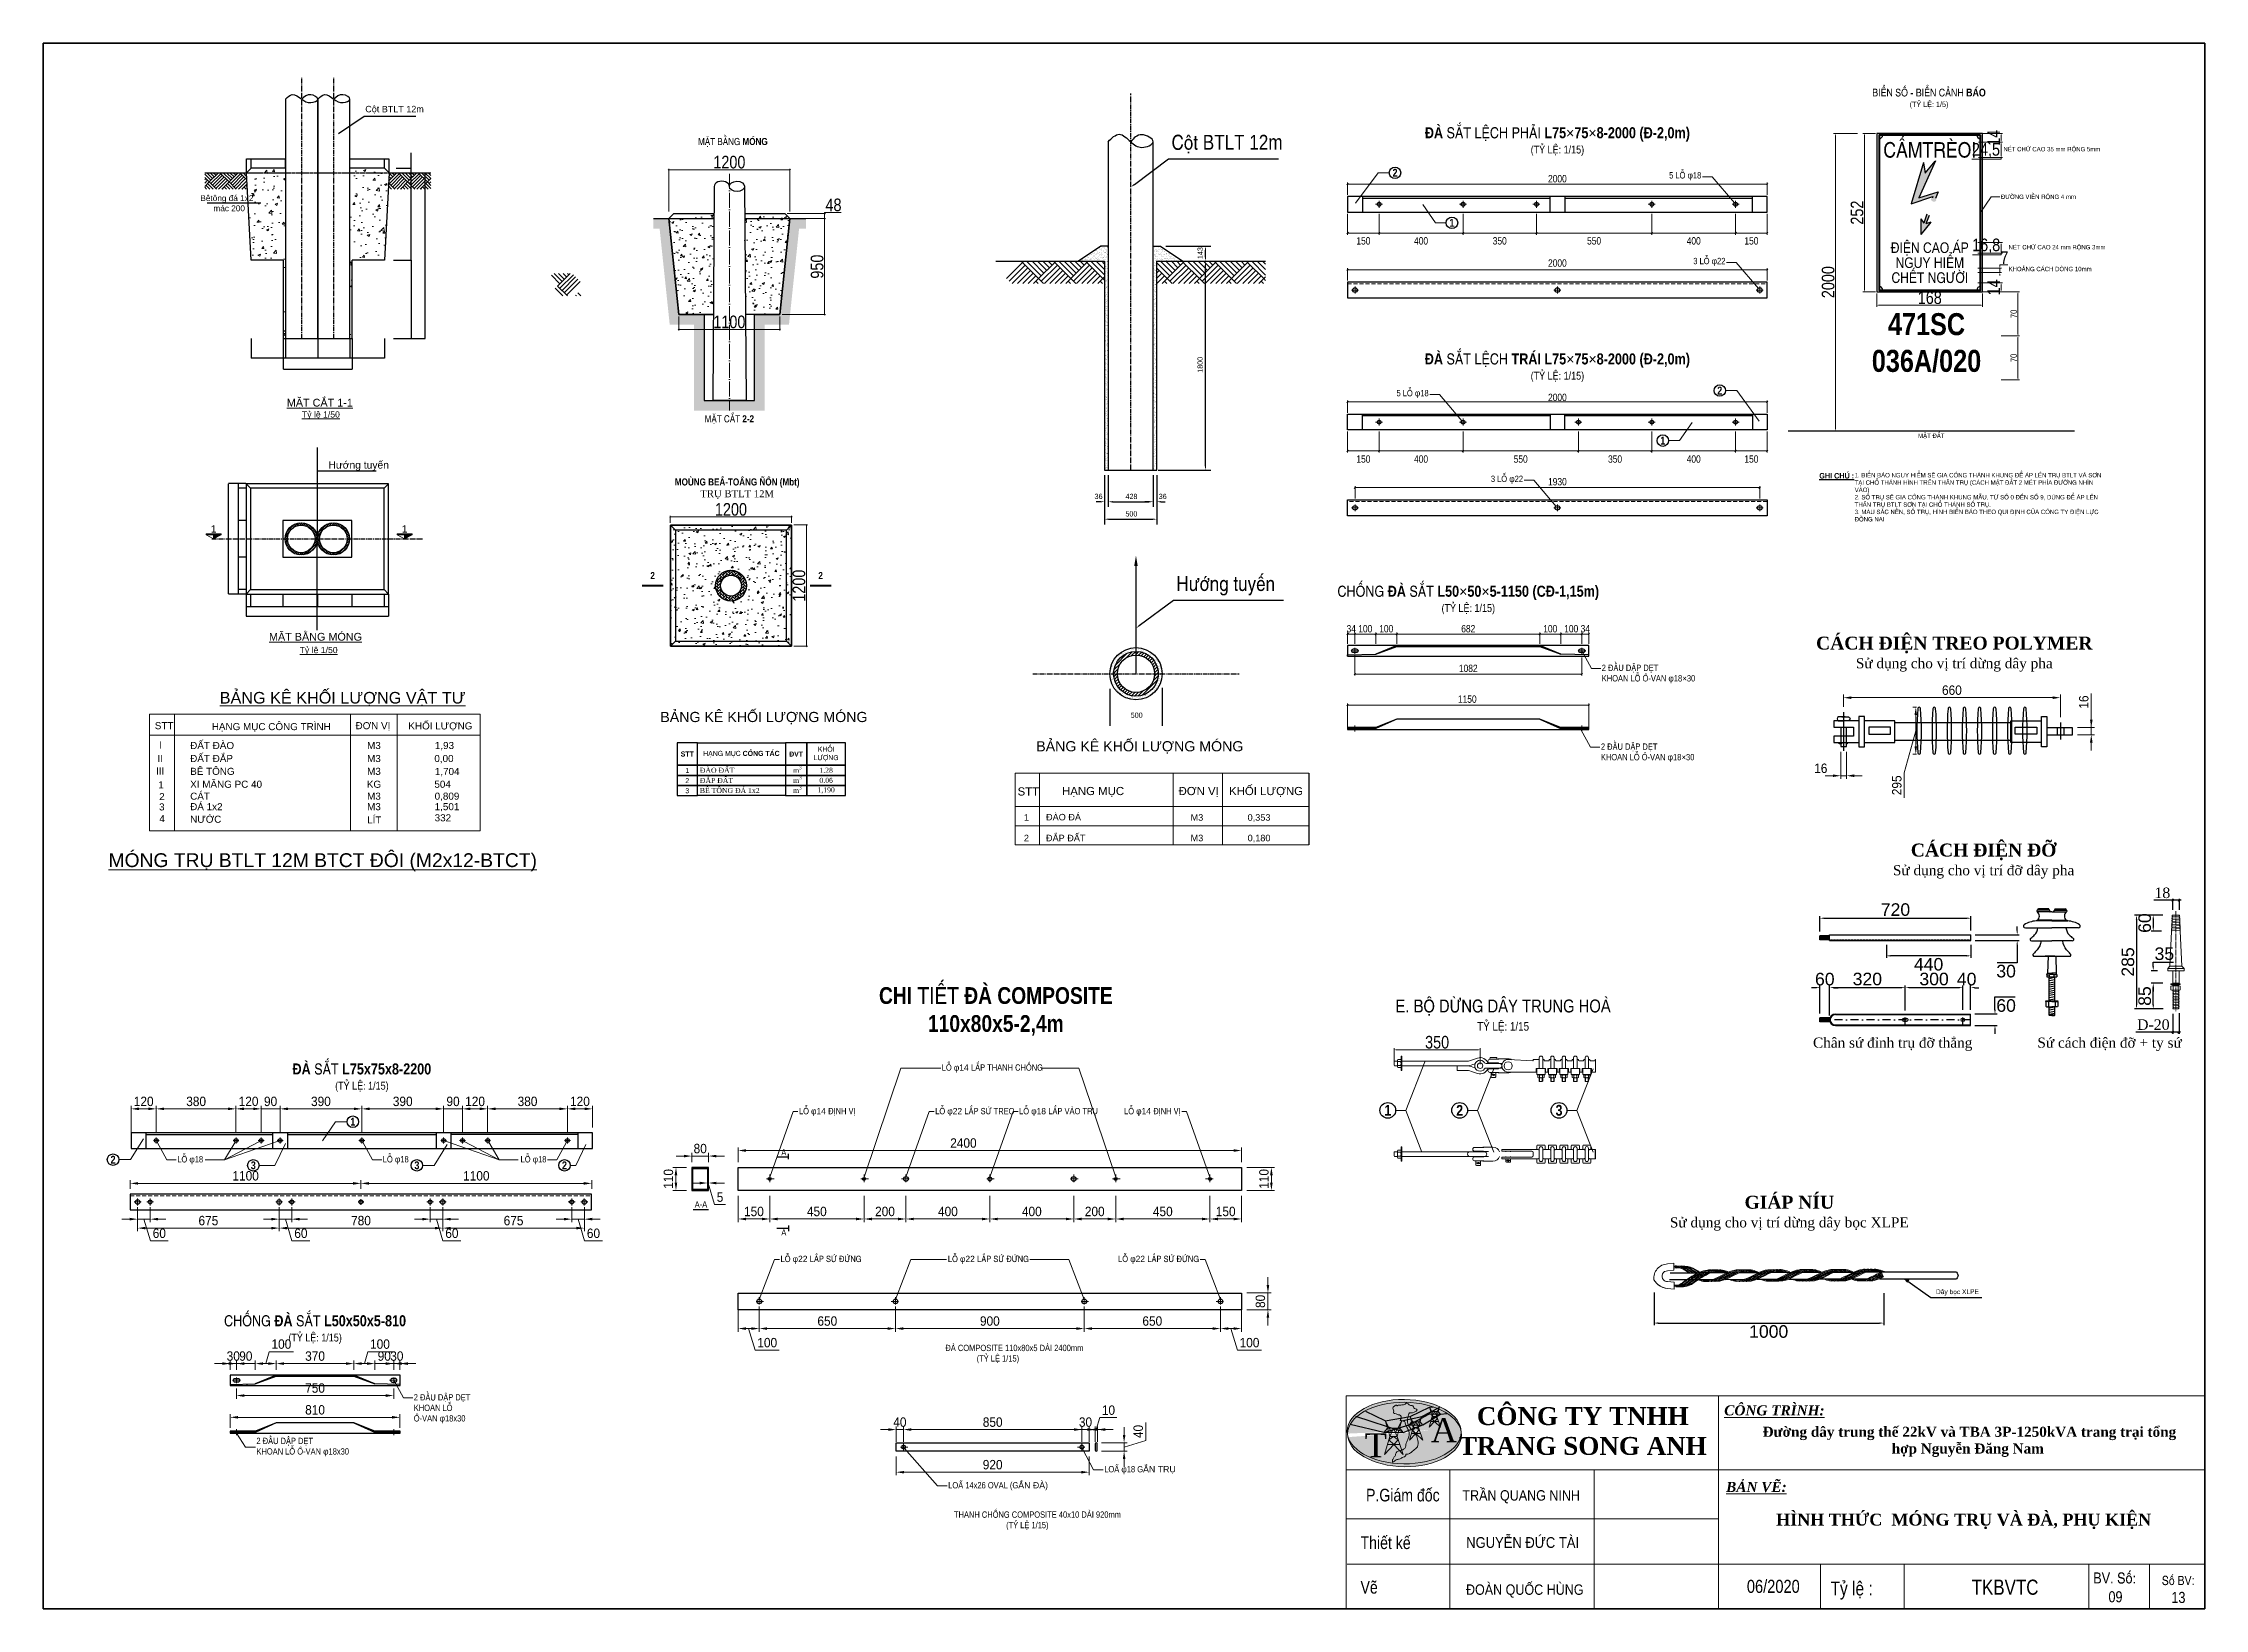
# Model space of a CAD drawing. Header units: millimetres. Extents: x 330554 to 656471, y 11007 to 130943.
# Drawn here: x 508158 to 528770, y 89055 to 103987 of the extents above; entities that cross this region are included whole.
import ezdxf
from ezdxf.enums import TextEntityAlignment as Align

# ---------------------------------------------------------------- set-up
doc = ezdxf.new("R2010")
doc.units = ezdxf.units.MM
doc.header["$LTSCALE"] = 6
for name, pattern in [('ACAD_ISO04W100', [30, 24, -3, 0, -3]), ('ACAD_ISO10W100', [18, 12, -3, 0, -3]), ('CENTER', [50.8, 31.75, -6.35, 6.35, -6.35]), ('CENTER2', [1.125, 0.75, -0.125, 0.125, -0.125]), ('CENTERX2', [101.6, 63.5, -12.7, 12.7, -12.7]), ('DASHDOT', [25.4, 12.7, -6.35, 0, -6.35]), ('HIDDEN', [9.525, 6.35, -3.175]), ('HIDDEN2', [4.7625, 3.175, -1.5875])]:
    doc.linetypes.add(name, pattern=pattern)
for name, color, linetype in [('CEN', 4, 'DASHDOT'), ('HID', 3, 'HIDDEN2'), ('KHUNGTEN', 30, 'Continuous'), ('Kich thuot', 8, 'Continuous'), ('LAYER10A', 4, 'Continuous'), ('LAYER5', 4, 'Continuous'), ('Nen', 7, 'Continuous'), ('Tim tru', 30, 'CENTER2'), ('Tru', 111, 'Continuous')]:
    doc.layers.add(name, color=color, linetype=linetype)
for name, color, linetype, lineweight in [('DIM', 4, 'Continuous', 13), ('dim1', 2, 'Continuous', 5), ('Duongchitiet', 3, 'Continuous', 25), ('Duongcoban', 4, 'Continuous', 30), ('Duongkichthuoc', 1, 'Continuous', 0), ('DuongMatcat', 2, 'Continuous', 50), ('Duongtruc', 1, 'ACAD_ISO04W100', 0), ('Hatch', 250, 'Continuous', 13), ('Khung', 7, 'Continuous', 20), ('Khung ten', 7, 'Continuous', 20), ('net rat manh', 150, 'Continuous', 5), ('Net trung binh', 7, 'Continuous', 15), ('Netcoban', 4, 'Continuous', 25), ('Netkhuat1', 4, 'HIDDEN', 20), ('Netkhuat2', 3, 'HIDDEN2', 15), ('Netlon', 5, 'Continuous', 40), ('netlonkhungten', 32, 'Continuous', 35), ('Nettim', 1, 'ACAD_ISO10W100', 5), ('Netvua', 3, 'Continuous', 20), ('Text', 7, 'Continuous', 13), ('Tim', 30, 'CENTERX2', 5), ('Ttext ghi chu', 21, 'Continuous', 13)]:
    doc.layers.add(name, color=color, linetype=linetype, lineweight=lineweight)
doc.styles.add('Chuthuong', font='VHELVCN.TTF', dxfattribs={"height": 60})
doc.styles.add('DeMuc', font='VHELVCB.TTF', dxfattribs={"height": 90})
doc.styles.add('khoa', font='VHELVCN.TTF')
doc.styles.add('kich thuoc', font='arial.ttf', dxfattribs={"height": 120})
doc.styles.add('ktenBCKT_6o$0$VN', font='arial.ttf')
doc.styles.get("Standard").update_dxf_attribs({"font": 'VHELVCN.TTF', "height": 120})
doc.styles.add('Times New Roman', font='times.ttf')
doc.styles.add('VN', font='VHELVEN.TTF')
doc.styles.add('VNI-HELVE', font='VHELVEN.TTF', dxfattribs={"width": 0.9})
doc.styles.add('Vni-helvecondense', font='VHELVCN.TTF')
doc.styles.add('VNI-Time', font='VTIMESN.TTF', dxfattribs={"width": 0.9})
doc.styles.add('WMF-VNI-HELVE-CONDENSE1', font='VHELVCN.TTF')
doc.styles.add('xa', font='techl___.ttf')
doc.dimstyles.new('D50', dxfattribs={"dimtxt": 60, "dimasz": 75, "dimexe": 30, "dimexo": 50, "dimgap": 25, "dimtad": 1, "dimdec": 0, "dimdsep": 46, "dimtxsty": 'VNI-HELVE', "dimcen": 0, "dimclrd": 256, "dimclre": 256, "dimclrt": 7, "dimadec": 0, "dimazin": 0, "dimtfac": 1, "dimtdec": 0, "dimtmove": 1, "dimatfit": 3, "dimfxl": 1, "dimtolj": 1, "dimtzin": 0, "dimlwd": -1, "dimlwe": -1, "dimarcsym": 0})
doc.dimstyles.new('ISO-15', dxfattribs={"dimtxt": 2.5, "dimasz": 15, "dimexe": 15, "dimexo": 15, "dimgap": 10, "dimtad": 1, "dimtoh": 1, "dimdec": 0, "dimlfac": 0.5, "dimrnd": 1, "dimtxsty": 'Standard', "dimcen": 25, "dimclrd": 7, "dimclre": 7, "dimadec": 0, "dimazin": 0, "dimtfac": 1, "dimtdec": 0, "dimtmove": 0, "dimatfit": 3, "dimfxl": 1, "dimlwd": 0, "dimlwe": 0, "dimarcsym": 0})
doc.dimstyles.new('ISO-20', dxfattribs={"dimtxt": 35, "dimasz": 10, "dimexe": 10, "dimexo": 20, "dimgap": 10, "dimtad": 1, "dimtoh": 1, "dimdec": 0, "dimrnd": 1, "dimtxsty": 'Standard', "dimblk": 'OBLIQUE', "dimcen": 2.5, "dimclrd": 7, "dimclre": 7, "dimclrt": 7, "dimadec": 0, "dimazin": 0, "dimtfac": 1, "dimtdec": 0, "dimtmove": 0, "dimatfit": 3, "dimfxl": 1, "dimlwd": 0, "dimlwe": 0, "dimarcsym": 0})
doc.dimstyles.new('ISO-25', dxfattribs={"dimtxt": 100, "dimasz": 30, "dimexe": 15, "dimexo": 50, "dimgap": 20, "dimtad": 1, "dimzin": 0, "dimdsep": 46, "dimtxsty": 'Times New Roman', "dimcen": 10, "dimdle": 15, "dimclrd": 256, "dimclre": 256, "dimclrt": 256, "dimadec": 0, "dimazin": 0, "dimtfac": 1, "dimtofl": 0, "dimtmove": 0, "dimatfit": 3, "dimfxl": 15, "dimtolj": 1, "dimtzin": 0, "dimarcsym": 0})
doc.dimstyles.new('ISO-30', dxfattribs={"dimtxt": 60, "dimasz": 20, "dimexe": 20, "dimexo": 20, "dimgap": 10, "dimtad": 1, "dimtoh": 1, "dimdec": 0, "dimrnd": 1, "dimtxsty": 'Standard', "dimcen": 25, "dimclrd": 7, "dimclre": 7, "dimadec": 0, "dimazin": 0, "dimtfac": 1, "dimtdec": 0, "dimtmove": 0, "dimatfit": 3, "dimfxl": 1, "dimlwd": 0, "dimlwe": 0, "dimarcsym": 0})
doc.dimstyles.new('ISO-5', dxfattribs={"dimtxt": 6, "dimasz": 15, "dimexe": 15, "dimexo": 15, "dimgap": 10, "dimtad": 1, "dimtoh": 1, "dimdec": 1, "dimlfac": 0.166667, "dimtxsty": 'Standard', "dimcen": 25, "dimclrd": 7, "dimclre": 7, "dimadec": 0, "dimazin": 0, "dimtfac": 1, "dimtdec": 1, "dimtmove": 0, "dimatfit": 3, "dimfxl": 1, "dimlwd": 0, "dimlwe": 0, "dimarcsym": 0})
doc.dimstyles.new('TL 1-1', dxfattribs={"dimscale": 20, "dimtxt": 0.18, "dimasz": 2, "dimexe": 1, "dimexo": 2, "dimgap": 1, "dimtad": 2, "dimtoh": 1, "dimdec": 1, "dimzin": 0, "dimdsep": 46, "dimtxsty": 'kich thuoc', "dimcen": 2, "dimclrd": 256, "dimclre": 256, "dimclrt": 2, "dimadec": 0, "dimazin": 0, "dimtfac": 1, "dimtdec": 1, "dimtofl": 0, "dimtmove": 0, "dimatfit": 3, "dimfxl": 1, "dimtolj": 1, "dimtzin": 0, "dimarcsym": 0})
doc.dimstyles.new('TL 2-1', dxfattribs={"dimscale": 20, "dimtxt": 120, "dimasz": 2, "dimexe": 1, "dimexo": 2, "dimgap": 1, "dimtad": 1, "dimtoh": 1, "dimdec": 0, "dimlfac": 0.5, "dimzin": 0, "dimdsep": 46, "dimtxsty": 'kich thuoc', "dimcen": 2, "dimclrd": 256, "dimclre": 256, "dimclrt": 2, "dimadec": 0, "dimazin": 0, "dimtfac": 1, "dimtdec": 0, "dimtofl": 0, "dimtmove": 0, "dimatfit": 3, "dimfxl": 1, "dimtolj": 1, "dimtzin": 0, "dimarcsym": 0})
doc.dimstyles.new('TL-15', dxfattribs={"dimtxt": 2.5, "dimasz": 15, "dimexe": 15, "dimexo": 15, "dimgap": 10, "dimtad": 1, "dimtoh": 1, "dimdec": 0, "dimlfac": 0.5, "dimrnd": 1, "dimtxsty": 'Standard', "dimblk": 'OBLIQUE', "dimcen": 25, "dimclrd": 7, "dimclre": 7, "dimadec": 0, "dimazin": 0, "dimtfac": 1, "dimtdec": 0, "dimtmove": 0, "dimatfit": 3, "dimfxl": 1, "dimlwd": 0, "dimlwe": 0, "dimarcsym": 0})
doc.dimstyles.new('TL-30', dxfattribs={"dimtxt": 60, "dimasz": 20, "dimexe": 20, "dimexo": 20, "dimgap": 10, "dimtad": 1, "dimtoh": 1, "dimdec": 0, "dimrnd": 1, "dimtxsty": 'Standard', "dimblk": 'OBLIQUE', "dimcen": 25, "dimclrd": 7, "dimclre": 7, "dimadec": 0, "dimazin": 0, "dimtfac": 1, "dimtdec": 0, "dimtmove": 0, "dimatfit": 3, "dimfxl": 1, "dimlwd": 0, "dimlwe": 0, "dimarcsym": 0})
doc.dimstyles.new('TL1-15', dxfattribs={"dimtxt": 35, "dimasz": 20, "dimexe": 20, "dimexo": 20, "dimgap": 10, "dimtad": 1, "dimtoh": 1, "dimdec": 0, "dimlfac": 0.5, "dimrnd": 1, "dimtxsty": 'Chuthuong', "dimblk": 'OBLIQUE', "dimcen": 2.5, "dimclrd": 1, "dimclre": 1, "dimclrt": 1, "dimadec": 0, "dimazin": 0, "dimtfac": 1, "dimtdec": 0, "dimtmove": 0, "dimatfit": 3, "dimfxl": 1, "dimlwd": 0, "dimlwe": 0, "dimarcsym": 0})
doc.dimstyles.new('TL50', dxfattribs={"dimtxt": 1, "dimasz": 0.8, "dimexe": 1, "dimexo": 1, "dimgap": 0.5, "dimtad": 1, "dimdec": 0, "dimlfac": 50, "dimzin": 0, "dimdsep": 46, "dimtxsty": 'VN', "dimblk2": 'OBLIQUE', "dimcen": 1, "dimclrd": 256, "dimclre": 256, "dimadec": 0, "dimazin": 0, "dimtfac": 1, "dimtdec": 0, "dimtofl": 0, "dimtmove": 0, "dimatfit": 3, "dimfxl": 1, "dimtolj": 1, "dimtzin": 0, "dimarcsym": 0})
doc.dimstyles.new('xa', dxfattribs={"dimtxt": 110, "dimasz": 40, "dimexe": 10, "dimexo": 20, "dimgap": 10, "dimtad": 1, "dimtoh": 1, "dimdec": 0, "dimzin": 0, "dimdsep": 46, "dimtxsty": 'xa', "dimblk": 'OBLIQUE', "dimcen": 0.09, "dimclrd": 3, "dimclre": 3, "dimclrt": 2, "dimadec": 0, "dimazin": 0, "dimtfac": 1, "dimtdec": 0, "dimtofl": 0, "dimtmove": 0, "dimatfit": 3, "dimldrblk": 'OPEN30', "dimfxl": 1, "dimtzin": 0, "dimarcsym": 0})
pattern_1 = [(50, (495744.94, 104860.55), (207.3754, -18.143), [21.6841, -238.5253]), (355, (495744.94, 104860.55), (-40.116, 217.475), [17.3473, -190.8202]), (100.4514, (495762.22, 104859.04), (167.2595, 199.3318), [18.4287, -202.7153]), (46.1842, (495744.94, 104918.38), (308.5624, -47.855), [32.526, -357.788]), (96.6356, (495770.65, 104914.4), (270.231, 281.6385), [27.643, -304.073]), (351.1842, (495744.94, 104918.38), (270.231, 281.6387), [26.021, -286.2304]), (21, (495773.85, 104903.92), (172.5787, -116.4058), [21.6841, -238.5253]), (326, (495773.85, 104903.92), (70.3477, 209.6565), [17.3473, -190.8202]), (71.4514, (495788.23, 104894.22), (242.9265, 93.2505), [18.4287, -202.7153]), (37.5, (495744.94, 104860.55), (3.51568, 96.2468), [0, -188.5073, 0, -193.71146, 0, -191.54305]), (7.5, (495744.94, 104860.55), (76.0591, 114.03294), [0, -110.44444, 0, -184.17045, 0, -73.0032]), (327.5, (495680.47, 104860.55), (154.3396, -6.5211), [0, -72.2804, 0, -225.5148, 0, -299.2408]), (317.5, (495651.55, 104860.55), (168.6117, 28.9425), [0, -93.9645, 0, -149.765, 0, -212.5044])]

msp = doc.modelspace()

# ---------------------------------------------------------------- texts
at = {"color": 7, "style": 'WMF-VNI-HELVE-CONDENSE1'}
msp.add_text('Daây boïc XLPE', height=45.927, dxfattribs=at).set_placement((526207.391, 92056.31))
for s, insert, char_height, width, attachment_point in [('{\\fVNI-Helve-Condense|b1|i0|c0|p2;MAËT BAÈNG MOÙNG}', (514734.392, 103040.625), 67.4617, 1099.62204, 5), ('{\\fVNI-Helve-Condense|b1|i0|c0|p2;MAËT CAÉT 2-2}', (514700.826, 100396.256), 67.4617, 584.35945, 5), ('{\\fVNI-Helve-Condense|b1|i0|c0|p2;MOÙNG BEÂ-TOÂNG ÑÔN (Mbt)\\P\\fTimes New Roman|b0|i0|c0|p18;TRỤ BTLT 12M}', (514775.545, 99737.669), 67.4617, 1664.01131, 5), ('{\\fVNI-Helve-Condense|b1|i0|c0|p2;2}', (513969.334, 98909.841), 67.4617, 187.27947, 5), ('{\\fVNI-Helve-Condense|b1|i0|c0|p2;2}', (515571.028, 98909.841), 67.4617, 187.27947, 5), ('{\\fVNI-Times|b1|i0|c0|p2;CAÙCH ÑIEÄN TREO POLYMER\\P\\fVNI-Times|b0|i0|c0|p2;\\H0.7813x;Söû duïng cho vò trí döøng daây pha}', (526381.851, 98160.056), 123.42857, 3475.88571, 5), ('{\\fVNI-Helve-Condense|b1|i0|c0|p2;KHOÁI\\PLÖÔÏNG}', (515623.924, 97207.313), 48.18693, 272.79633, 5), ('{\\fVNI-Helve-Condense|b1|i0|c0|p2;STT}', (514299.326, 97207.313), 48.18693, 192.56354, 5), ('{\\fTimes New Roman|b0|i0|c0|p18;ĐÀO ĐẤT}', (514419.793, 97051.969), 48.18693, 815.50666, 4), ('{\\fVNI-Helve-Condense|b1|i0|c0|p2;HAÏNG MUÏC COÂNG TAÙC}', (514815.5, 97207.313), 48.18693, 714.04222, 5), ('{\\fVNI-Helve-Condense|b1|i0|c0|p2;ÑVT}', (515337.312, 97207.313), 48.18693, 272.79633, 5), ('{\\fTimes New Roman|b0|i0|c0|p18;3}', (515365.155, 97061.132), 33.73085, 36.1402, 7), ('3', (514299.326, 96857.333), 48.187, 144.56079, 5), ('2', (514299.326, 96953.707), 48.187, 144.56079, 5), ('1', (514299.326, 97050.081), 48.187, 144.56079, 5), ('{\\fTimes New Roman|b0|i0|c0|p18;ĐẮP ĐẤT}', (514419.793, 96955.595), 48.18693, 815.50664, 4), ('{\\fTimes New Roman|b0|i0|c0|p18;BÊ TÔNG ĐÁ 1x2}', (514419.793, 96859.222), 48.18693, 815.50666, 4), ('{\\fTimes New Roman|b0|i0|c0|p18;m}', (515337.312, 97052.265), 48.18693, 204.02473, 5), ('{\\fTimes New Roman|b0|i0|c0|p18;m}', (515337.312, 96955.891), 48.18693, 204.02473, 5), ('{\\fTimes New Roman|b0|i0|c0|p18;3}', (515365.155, 96964.758), 33.73085, 36.1402, 7), ('{\\fTimes New Roman|b0|i0|c0|p18;3}', (515365.155, 96868.384), 33.73085, 36.1402, 7), ('{\\fTimes New Roman|b0|i0|c0|p18;1,190}', (515623.924, 96859.518), 48.18693, 372.19267, 5), ('{\\fTimes New Roman|b0|i0|c0|p18;0.0}6', (515623.924, 96955.891), 48.18693, 372.19267, 5), ('{\\fTimes New Roman|b0|i0|c0|p18;1.28}', (515623.924, 97052.265), 48.18693, 372.19271, 5), ('{\\fTimes New Roman|b0|i0|c0|p18;m}', (515337.312, 96859.518), 48.18693, 204.02473, 5), ('{\\fVNI-Times|b1|i0|c0|p2;CAÙCH ÑIEÄN ÑÔÕ\\P\\fVNI-Times|b0|i0|c0|p2;\\H0.7813x;Söû duïng cho vò trí ñôõ daây pha}', (526661.335, 96186.305), 123.42857, 3475.88571, 5), ('{\\fVNI-Times|b0|i0|c0|p2;\\H0.7813x;Chaân söù ñænh truï ñôõ thaúng}', (525794.392, 94438.946), 123.42857, 3475.88571, 5), ('{\\fVNI-Times|b0|i0|c0|p2;\\H0.7813x;Söù caùch ñieän ñôõ + ty söù}', (527862.801, 94438.946), 123.42857, 3475.88571, 5), ('{\\fVNI-Times|b1|i0|c0|p2;GIAÙP NÍU\\P\\fVNI-Times|b0|i0|c0|p2;\\H0.7813x;Söû duïng cho vò trí döøng daây boïc XLPE}', (524808.703, 92827.439), 123.42857, 3475.88571, 5)]:
    msp.add_mtext(s, dxfattribs=dict(insert=insert, char_height=char_height, width=width, attachment_point=attachment_point))
at = {"layer": 'Khung ten', "color": 4, "attachment_point": 5, "style": 'VN'}
for s, insert, char_height, width in [(' {\\fTimes New Roman|b1|i0|c0|p18;\\H1.227x;Đường dây trung thế 22kV và TBA 3P-1250kVA trang trại tổng hợp Nguyễn Đăng Nam}', (526510.524, 90647.33), 78.052464, 3967.40943), ('{\\fTimes New Roman|b1|i0|c0|p18;HÌNH THỨC  MÓNG TRỤ VÀ ĐÀ, PHỤ KIỆN}', (526471.246, 89888.301), 114, 3729.40913)]:
    msp.add_mtext(s, dxfattribs=dict(at, insert=insert, char_height=char_height, width=width))
at = {"layer": 'Kich thuot', "style": 'khoa'}
for s, p in [('143', (519215.149, 101927.847)), ('1800', (519215.149, 100843.653))]:
    msp.add_text(s, height=49.8159, rotation=90, dxfattribs=at).set_placement(p)
at = {"layer": 'Kich thuot'}
for s, style, p in [('36', 'VN', (518182.81, 99639.726)), ('428', 'khoa', (518478.561, 99639.401)), ('36', 'VN', (518794.59, 99639.726)), ('500', 'khoa', (518478.03, 99473.078)), ('500', 'khoa', (518528.32, 97552.538))]:
    msp.add_text(s, height=49.8159, dxfattribs=dict(at, style=style)).set_placement(p)
at = {"layer": 'Netcoban'}
for s, insert, char_height, width, attachment_point in [('{\\fVNI-Helve-Condense|b1|i0|c0|p2;BIEÅN SOÁ - BIEÅN CAÛNH BAÙO\\P\\fVNI-Helve-Condense|b0|i0|c0|p2;\\H0.7143x;(TYÛ LEÄ: 1/5)}', (526140.832, 103457.423), 73.5, 1369.2567, 5), ('{\\fVNI-Helve-Condense|b1|i0|c0|p2;CAÁMTREØO!}', (526148.343, 103043.204), 147, 1007.64678, 2), ('NEÙT CHÖÕ CAO 35 mm ROÄNG 5mm', (526850.512, 102997.53), 42, 872.45511, 1), ('{\\fVNI-Helve-Condense|b1|i0|c0|p2;2}', (521048.771, 102751.104), 75, 44.4348, 5), ('ÑÖÔØNG VIEÀN ROÄNG 4 mm', (526826.484, 102543.075), 42, 660.6434, 1), ('{\\fVNI-Helve-Condense|b1|i0|c0|p2;1}', (521591.518, 102274.134), 75, 44.4348, 5), ('ÑIEÄN CAO AÙP', (526148.343, 102086.99), 100.8, 1007.64678, 2), ('NEÙT CHÖÕ CAO 24 mm ROÄNG 3mm', (526899.348, 102062.334), 42, 872.45508, 1), ('CHEÁT NGÖÔØI', (526148.343, 101801.39), 100.8, 1007.64678, 2), ('NGUY HIEÅM', (526148.343, 101944.19), 100.8, 1007.64678, 2), ('KHOAÛNG CAÙCH DOØNG 10mm', (526899.348, 101854.339), 42, 872.45508, 1), ('\\A1;{\\fVNI-Helve-Condense|b1|i0|c0|p2;471SC\\P036A/020}', (526117.117, 101412.329), 210, 1128.26494, 2), ('{\\fVNI-Helve-Condense|b1|i0|c0|p2;2}', (524145.317, 100673.806), 75, 44.4348, 5), ('{\\fVNI-Helve-Condense|b1|i0|c0|p2;1}', (523602.571, 100196.836), 75, 44.4348, 5), ('MAËT ÑAÁT', (526162.854, 100264.061), 42, 872.45508, 2), ('{\\fVNI-Helve-Condense|b1|i0|c0|p2;\\LGHI CHUÙ :}', (525094.398, 99887.768), 52.5, 318.02946, 1), ('1. BIEÅN BAÙO NGUY HIEÅM SEÕ GIA COÂNG THAØNH KHUNG ÑEÅ AÙP LEÂN TRUÏ BTLT VAØ SÔN TAÏI CHOÅ THAØNH HÌNH TREÂN THAÂN TRUÏ (CAÙCH MAËT ÑAÁT 2 MEÙT PHÍA ÑÖÔØNG NHÌN VAØO)\\P2. SOÁ TRUÏ SEÕ GIA COÂNG THAØNH KHUNG MAÃU, TÖØ SOÁ 0 ÑEÁN SOÁ 9, DUØNG ÑEÅ AÙP LEÂN THAÂN TRUÏ BTLT SÔN TAÏI CHOÅ THAØNH SOÁ TRUÏ.\\P3. MAØU SAÉC NEÀN, SOÁ TRUÏ, HÌNH BIEÅN BAÙO THEO QUI ÑÒNH CUÛA COÂNG TY ÑIEÄN LÖÏC ÑOÀNG NAI', (525431.709, 99887.768), 42, 2018.18953, 1), ('{\\fVNI-Helve-Condense|b1|i0|c0|p2;CHI TIEÁT ÑAØ COMPOSITE 110x80x5-2,4m}', (517242.008, 94752.563), 160, 3284.65373, 5), ('{\\fVNI-Helve-Condense|b1|i0|c0|p2;ÑAØ SAÉT L75x75x8-2200 \\P\\fVNI-Helve-Condense|b0|i0|c0|p2;\\H0.7143x;(TYÛ LEÄ: 1/15)}', (511196.452, 94120.1), 105, 2280.91875, 5), ('{\\fVNI-Helve-Condense|b1|i0|c0|p2;1}', (520979.552, 93808.585), 102.53958, 60.75101, 5), ('{\\fVNI-Helve-Condense|b1|i0|c0|p2;2}', (521664.964, 93808.585), 102.53958, 60.75101, 5), ('{\\fVNI-Helve-Condense|b1|i0|c0|p2;3}', (522612.503, 93808.585), 102.53958, 60.75101, 5), ('{\\fVNI-Helve-Condense|b1|i0|c0|p2;1}', (511109.985, 93700.423), 75, 44.4348, 5), ('{\\fVNI-Helve-Condense|b1|i0|c0|p2;2}', (508823.798, 93338.663), 75, 44.4348, 5), ('{\\fVNI-Helve-Condense|b1|i0|c0|p2;3}', (510161.321, 93284.289), 75, 44.4348, 5), ('{\\fVNI-Helve-Condense|b1|i0|c0|p2;3}', (511721.321, 93284.289), 75, 44.4348, 5), ('{\\fVNI-Helve-Condense|b1|i0|c0|p2;2}', (513128.356, 93284.289), 75, 44.4348, 5), ('{\\fVNI-Helve-Condense|b1|i0|c0|p2;CHOÁNG ÑAØ SAÉT L50x50x5-810 \\P\\fVNI-Helve-Condense|b0|i0|c0|p2;\\H0.7143x;(TYÛ LEÄ: 1/15)}', (510750.196, 91718.194), 105, 2489.71029, 5)]:
    msp.add_mtext(s, dxfattribs=dict(at, insert=insert, char_height=char_height, width=width, attachment_point=attachment_point))
for s, insert, char_height, attachment_point in [('{\\fVNI-Helve-Condense|b1|i0|c0|p2;ÑAØ SAÉT LEÄCH PHAÛI L75\\fSymbol|b0|i0|c2|p18;\\H0.9583x;´\\fVNI-Helve-Condense|b1|i0|c0|p2;\\H1.044x;75\\fSymbol|b0|i0|c2|p18;\\H0.9583x;´\\fVNI-Helve-Condense|b1|i0|c0|p2;\\H1.044x;8-2000 (Ñ-2,0m)\\P\\fVNI-Helve-Condense|b0|i0|c0|p2;\\H0.7143x;(TYÛ LEÄ: 1/15)}', (522597.044, 103048.999), 105, 5), ('2000', (522597.044, 102694.184), 70, 5), ('5 LOÃ {\\fSymbol|b0|i0|c2|p16;f}18', (523969.254, 102678.871), 60, 9), ('150', (520747.044, 102101.344), 70, 5), ('400', (521297.044, 102101.344), 70, 5), ('350', (522047.044, 102101.344), 70, 5), ('550', (522947.044, 102101.344), 70, 5), ('400', (523897.044, 102101.344), 70, 5), ('150', (524447.044, 102101.344), 70, 5), ('2000', (522597.044, 101889.505), 70, 5), ('3 LOÃ {\\fSymbol|b0|i0|c2|p16;f}22', (524199.254, 101861.154), 60, 9), ('{\\fVNI-Helve-Condense|b1|i0|c0|p2;ÑAØ SAÉT LEÄCH TRAÙI L75\\fSymbol|b0|i0|c2|p18;\\H0.9583x;´\\fVNI-Helve-Condense|b1|i0|c0|p2;\\H1.044x;75\\fSymbol|b0|i0|c2|p18;\\H0.9583x;´\\fVNI-Helve-Condense|b1|i0|c0|p2;\\H1.044x;8-2000 (Ñ-2,0m)\\P\\fVNI-Helve-Condense|b0|i0|c0|p2;\\H0.7143x;(TYÛ LEÄ: 1/15)}', (522597.044, 100892.062), 105, 5), ('5 LOÃ {\\fSymbol|b0|i0|c2|p16;f}18', (521369.254, 100601.574), 60, 9), ('2000', (522597.044, 100608.194), 70, 5), ('150', (520747.044, 100020.224), 70, 5), ('400', (521297.044, 100020.224), 70, 5), ('550', (522247.044, 100020.224), 70, 5), ('350', (523147.044, 100020.224), 70, 5), ('400', (523897.044, 100020.224), 70, 5), ('150', (524447.044, 100020.224), 70, 5), ('3 LOÃ {\\fSymbol|b0|i0|c2|p16;f}22', (522269.254, 99783.856), 60, 9), ('1930', (522597.044, 99804.133), 70, 5), ('{\\fVNI-Helve-Condense|b1|i0|c0|p2;CHOÁNG ÑAØ SAÉT L50\\fSymbol|b0|i0|c2|p18;\\H0.9583x;´\\fVNI-Helve-Condense|b1|i0|c0|p2;\\H1.044x;50\\fSymbol|b0|i0|c2|p18;\\H0.9583x;´\\fVNI-Helve-Condense|b1|i0|c0|p2;\\H1.044x;5-1150 (CÑ-1,15m)\\P\\fVNI-Helve-Condense|b0|i0|c0|p2;\\H0.7143x;(TYÛ LEÄ: 1/15)}', (521747.044, 98676.181), 105, 5), ('34', (520631.044, 98402.107), 70, 5), ('100', (520765.044, 98402.107), 70, 5), ('100', (520965.044, 98402.107), 70, 5), ('682', (521747.044, 98402.107), 70, 5), ('100', (522529.044, 98402.107), 70, 5), ('100', (522729.044, 98402.107), 70, 5), ('34', (522863.044, 98402.107), 70, 5), ('1082', (521747.044, 98023.896), 70, 5), ('2 ÑAÀU DAÄP DEÏT\\PKHOAN LOÃ OÂ-VAN {\\fSymbol|b0|i0|c2|p16;\\C7;f}18{\\fSymbol|b0|i0|c2|p18;\\H0.9583x;´}30', (523020.091, 98059.646), 60, 1), ('1150', (521737.666, 97730.586), 70, 5), ('2 ÑAÀU DAÄP DEÏT\\PKHOAN LOÃ OÂ-VAN {\\fSymbol|b0|i0|c2|p16;f}18{\\fSymbol|b0|i0|c2|p18;\\H0.9583x;´}30', (523012.091, 97307.872), 60, 1), ('LOÃ {\\fSymbol|b0|i0|c2|p16;\\C7;f14 }LAÉP THANH CHOÁNG', (516726.539, 94247.427), 60, 1), ('LOÃ {\\fSymbol|b0|i0|c2|p16;\\C7;f14 }ÑÒNH VÒ', (515364.868, 93831.707), 60, 1), ('LOÃ {\\fSymbol|b0|i0|c2|p16;\\C7;f22 }LAÉP SÖÙ TREO', (516664.071, 93831.707), 60, 1), ('LOÃ {\\fSymbol|b0|i0|c2|p16;\\C7;f18 }LAÉP VAØO TRUÏ', (517464.071, 93831.707), 60, 1), ('LOÃ {\\fSymbol|b0|i0|c2|p16;\\C7;f14 }ÑÒNH VÒ', (519004.854, 93831.707), 60, 3), ('LOÃ {\\fSymbol|b0|i0|c2|p16;\\C7;f}18', (509436.213, 93372.356), 60, 1), ('LOÃ {\\fSymbol|b0|i0|c2|p16;\\C7;f}18', (511396.213, 93372.356), 60, 1), ('LOÃ {\\fSymbol|b0|i0|c2|p16;\\C7;f}18', (512956.69, 93372.356), 60, 3), ('A', (515196.215, 93439.274), 60, 1), ('A-A', (514370.609, 92941.837), 60, 1), ('A', (515196.215, 92675.559), 60, 1), ('LOÃ {\\fSymbol|b0|i0|c2|p16;\\C7;f22 }LAÉP SÖÙ ÑÖÙNG', (515189.292, 92422.142), 60, 1), ('LOÃ {\\fSymbol|b0|i0|c2|p16;\\C7;f22 }LAÉP SÖÙ ÑÖÙNG', (517557.297, 92422.142), 60, 3), ('LOÃ {\\fSymbol|b0|i0|c2|p16;\\C7;f22 }LAÉP SÖÙ ÑÖÙNG', (519180.43, 92422.142), 60, 3), ('ÑAØ COMPOSITE 110x80x5 DAØI 2400mm\\P               (TYÛ LEÄ 1/15)', (516760.949, 91572.81), 60, 1), ('2 ÑAÀU DAÄP DEÏT\\PKHOAN LOÃ \\POÂ-VAN {\\fSymbol|b0|i0|c2|p16;f}18x30', (511691.243, 91101.659), 60, 1), ('2 ÑAÀU DAÄP DEÏT\\PKHOAN LOÃ OÂ-VAN {\\fSymbol|b0|i0|c2|p16;\\C7;f}18x30', (510191.243, 90597.183), 60, 4), ('LOÃ {\\fSymbol|b0|i0|c2|p16;\\C7;f\\fVNI-Helve-Condense|b0|i0|c0|p0;\\C4;18 G\\fArial|b0|i0|c0|p32;ẮN TRỤ}', (518275.912, 90416.418), 60, 1), ('LOÃ 14x26 OVAL (G{\\fArial|b0|i0|c0|p32;ẮN \\fArial|b0|i0|c238|p32;Đ\\fArial|b0|i0|c0|p32;À)}', (516787.868, 90263.111), 60, 1), ('THANH CHOÁNG COMPOSITE 40x10 DAØI 920mm\\P                         (TYÛ LEÄ 1/15)', (516842.723, 89983.467), 60, 1)]:
    msp.add_mtext(s, dxfattribs=dict(at, insert=insert, char_height=char_height, attachment_point=attachment_point))
at = {"layer": 'Netcoban', "char_height": 60, "attachment_point": 5, "rotation": 90}
for insert in [(526948.782, 101405.592), (526948.782, 100985.592)]:
    msp.add_mtext('70', dxfattribs=dict(at, insert=insert))
at = {"layer": 'Netcoban'}
for s, insert, char_height, attachment_point, style in [('E. BOÄ DÖØNG DAÂY TRUNG HOAØ', (522079.478, 94711.965), 123.0475, 8, 'DeMuc'), ('TYÛ LEÄ: 1/15', (522079.478, 94599.634), 82.03166, 5, 'Chuthuong')]:
    msp.add_mtext(s, dxfattribs=dict(at, insert=insert, char_height=char_height, attachment_point=attachment_point, style=style))
at = {"layer": 'Text'}
for s, height, style, p in [('Coät BTLT 12m', 61.425, 'VN', (511229.024, 103327.853)), ('Coät BTLT 12m', 142.27435, 'khoa', (518917.429, 102970.594)), ('Beâtoâng ñaù 1x2', 56.16, 'VN', (509656.375, 102481.289)), ('maùc 200', 56.16, 'VN', (509780.747, 102384.012)), ('%%uTyû leä 1/50', 58.968, 'VN', (510625.148, 100416.607)), ('Höôùng tuyeán', 70.2, 'VN', (510877.497, 99930.008)), ('1', 70.2, 'VN', (509755.848, 99319.69)), ('1', 70.2, 'VN', (511576.937, 99319.69)), ('Höôùng tuyeán', 142.27435, 'khoa', (518964.304, 98763.059)), ('%%uTyû leä 1/50', 58.968, 'VN', (510603.464, 98169.616)), ('%%UBAÛNG KEÂ KHOÁI LÖÔÏNG VAÄT TÖ', 110.565, 'VN', (509841.034, 97688.858)), ('STT', 67.392, 'VN', (509222.051, 97444.039)), ('HAÏNG MUÏC COÂNG TRÌNH', 67.392, 'VN', (509765.207, 97435.25)), ('ÑÔN VÒ', 67.392, 'VN', (511136.251, 97443.849)), ('KHOÁI LÖÔÏNG', 67.392, 'VN', (511639.661, 97441.85)), ('BAÛNG KEÂ KHOÁI LÖÔÏNG MOÙNG', 96.86477, 'VN', (514042.484, 97512.257)), ('I', 67.392, 'VN', (509264.964, 97259.578)), (' ÑAÁT ÑAØO', 67.392, 'VN', (509533.168, 97255.153)), ('M3', 67.392, 'VN', (511246.432, 97255.153)), ('1,93', 67.392, 'VN', (511892.189, 97255.153)), ('BAÛNG KEÂ KHOÁI LÖÔÏNG MOÙNG', 96.86477, 'VN', (517627.075, 97233.086)), ('II', 67.392, 'VN', (509248.433, 97131.326)), (' ÑAÁT ÑAÉP', 67.392, 'VN', (509533.168, 97131.236)), (' BEÂ TOÂNG', 67.392, 'VN', (509533.168, 97008.413)), ('M3', 67.392, 'VN', (511246.432, 97131.036)), ('0,00', 67.392, 'VN', (511887.663, 97131.036)), ('III', 67.392, 'VN', (509233.556, 97011.766)), ('1', 67.392, 'VN', (509255.565, 96879.97)), (' XI MAÊNG PC 40', 67.392, 'VN', (509533.168, 96885.392)), ('KG', 67.392, 'VN', (511244.233, 96885.392)), ('M3', 67.392, 'VN', (511246.432, 97008.413)), ('504', 67.392, 'VN', (511887.94, 96885.592)), ('1,704', 67.392, 'VN', (511892.189, 97007.313)), ('STT', 77.8156, 'VN', (517449.283, 96811.519)), ('HAÏNG MUÏC', 77.8156, 'VN', (517873.344, 96815.648)), ('ÑÔN VÒ', 77.8156, 'VN', (518984.762, 96815.648)), ('KHOÁI LÖÔÏNG', 77.8156, 'VN', (519465.808, 96815.648)), ('3', 67.392, 'VN', (509262.364, 96669.297)), ('2', 67.392, 'VN', (509263.764, 96768.224)), (' ÑAÙ 1x2', 67.392, 'VN', (509533.168, 96671.678)), (' CAÙT', 67.392, 'VN', (509533.168, 96771.833)), ('M3', 67.392, 'VN', (511246.432, 96771.833)), ('M3', 67.392, 'VN', (511246.432, 96671.678)), ('0,809', 67.392, 'VN', (511890.456, 96772.033)), ('1,501', 67.392, 'VN', (511890.456, 96671.878)), ('4', 67.392, 'VN', (509265.564, 96557.616)), (' NÖÔÙC', 67.392, 'VN', (509533.168, 96551.665)), ('LÍT', 67.392, 'VN', (511246.432, 96544.866)), ('332', 67.392, 'VN', (511890.635, 96565.464)), ('1', 62.252, 'VN', (517509.544, 96571.283)), ('ÑAØO ÑAÙ', 62.2525, 'VN', (517720.86, 96574.347)), ('M3', 62.2525, 'VN', (519099.409, 96571.283)), ('0,353', 62.2525, 'VN', (519643.063, 96571.283)), ('2', 62.252, 'VN', (517509.544, 96375.23)), ('ÑAÉP ÑAÁT', 62.2525, 'VN', (517719.936, 96375.23)), ('M3', 62.2525, 'VN', (519099.409, 96375.23)), ('0,180', 62.2525, 'VN', (519643.063, 96375.23)), ('BV. Soá: ', 104.9961, 'Vni-helvecondense', (527707.388, 89296.362)), (' Soá BV: ', 87.4967, 'Vni-helvecondense', (528332.993, 89281.566))]:
    msp.add_text(s, height=height, dxfattribs=dict(at, style=style)).set_placement(p)
for s, height, style, p in [('%%uMAËT CAÉT 1-1', 73.71, 'VN', (510795.498, 100521.379)), ('%%uMAËT BAÈNG MOÙNG', 73.71, 'VN', (510754.265, 98288.846)), ('%%uMOÙNG TRUÏ BTLT 12M BTCT ÑOÂI (M2x12-BTCT)', 131.625, 'VN', (510823.233, 96129.211)), ('09', 104.9961, 'Vni-helvecondense', (527919.032, 89117.182)), ('13', 104.9961, 'Vni-helvecondense', (528519.222, 89110.708))]:
    msp.add_text(s, height=height, dxfattribs=dict(at, style=style)).set_placement(p, align=Align.CENTER)
at = {"layer": 'Text', "style": 'VNI-Time', "width": 0.9}
for s, height, p in [('TRAÀN QUANG NINH', 99.23, (522251.925, 90086.962)), ('NGUYEÃN ÑÖÙC TAØI', 102.93939, (522265.747, 89635.693)), ('ÑOAØN QUOÁC HUØNG', 99.23, (522286.043, 89188.309))]:
    msp.add_text(s, height=height, dxfattribs=at).set_placement(p, align=Align.CENTER)
at = {"layer": 'Text'}
for s, insert, char_height, width, attachment_point, style in [('{\\fTimes New Roman|b1|i0|c0|p18;CÔNG TY TNHH\\PTRANG SONG ANH}', (522839.373, 90978.155), 170.69331, 2995.66765, 2, 'VN'), ('{\\fTimes New Roman|b1|i1|c0|p18;\\LCÔNG TRÌNH: }', (524666.533, 90946.873), 96.25096, 4201.38462, 5, 'ktenBCKT_6o$0$VN'), ('{\\fTimes New Roman|b1|i1|c0|p18;\\LBẢN VẼ: }', (524494.6, 90216.241), 96.25096, 4201.38462, 5, 'ktenBCKT_6o$0$VN'), ('{\\fArial|b0|i0|c0|p34;\\W0.8;P.\\fArial|b0|i0|c238|p34;G\\fArial|b0|i0|c0|p34;iám\\fArial|b0|i0|c238|p34; đ\\fArial|b0|i0|c0|p34;ốc}', (520772.099, 90138.434), 120.313697, 1342.47309, 4, 'VN'), ('{\\fArial|b0|i0|c238|p34;\\W0.8;Thi\\fArial|b0|i0|c0|p34;ết kế }', (520719.673, 89684.16), 120.3137, 1342.47309, 4, 'VN'), ('{\\fArial|b0|i0|c0|p34;\\W0.8;Vẽ}', (520719.673, 89259.428), 120.3137, 1342.47309, 4, 'VN'), ('{\\W0.8; 06\\fArial|b0|i0|c238|p34;/20\\fArial|b0|i0|c0|p34;20}', (524365.191, 89268.12), 124.81124, 800.7853, 4, 'VN'), ('{\\fArial|b0|i0|c238|p34;\\W0.8;T\\fArial|b0|i0|c0|p34;ỷ lệ : }', (525201.547, 89228.937), 132.34507, 1476.7204, 4, 'VN'), ('{\\W0.8;TKBVTC}', (526548.204, 89259.899), 144.37644, 1342.47309, 4, 'VN')]:
    msp.add_mtext(s, dxfattribs=dict(at, insert=insert, char_height=char_height, width=width, attachment_point=attachment_point, style=style))

# ---------------------------------------------------------------- blocks, each defined once
blk = doc.blocks.new('*D6')
at = {"layer": 'Defpoints', "color": 0, "transparency": 16777216}
for p in [(525479, 103127), (525250, 100289), (525479, 100289)]:
    blk.add_point(p, dxfattribs=at)
at = {"layer": 'Netcoban', "color": 7, "lineweight": 0, "transparency": 16777216}
for p, q in [((525459, 103127), (525230, 103127)), ((525250, 103107), (525250, 100309)), ((525459, 100289), (525230, 100289))]:
    blk.add_line(p, q, dxfattribs=at)
at = {"layer": 'Netcoban', "color": 7, "transparency": 16777216}
for points in [[(525247, 103107), (525254, 103107), (525250, 103127)], [(525247, 100309), (525254, 100309), (525250, 100289)]]:
    blk.add_solid(points, dxfattribs=at)
at = {"layer": 'Netcoban', "color": 0, "transparency": 16777216, "insert": (525179, 101708), "char_height": 120, "attachment_point": 5, "rotation": 90}
blk.add_mtext('2000', dxfattribs=at)
blk = doc.blocks.new('*D7')
at = {"layer": 'Defpoints', "color": 0, "transparency": 16777216}
for p in [(525644, 101615), (526652, 101615), (526652, 101488)]:
    blk.add_point(p, dxfattribs=at)
at = {"layer": 'Netcoban', "color": 7, "lineweight": 0, "transparency": 16777216}
for p, q in [((525644, 101600), (525644, 101473)), ((525659, 101488), (526637, 101488)), ((526652, 101600), (526652, 101473))]:
    blk.add_line(p, q, dxfattribs=at)
at = {"layer": 'Netcoban', "color": 7, "transparency": 16777216}
for points in [[(525659, 101490), (525659, 101485), (525644, 101488)], [(526637, 101490), (526637, 101485), (526652, 101488)]]:
    blk.add_solid(points, dxfattribs=at)
at = {"layer": 'Netcoban', "color": 0, "transparency": 16777216, "insert": (526148, 101559), "char_height": 120, "attachment_point": 5}
blk.add_mtext('168', dxfattribs=at)
blk = doc.blocks.new('*D8')
at = {"layer": 'Defpoints', "color": 0, "transparency": 16777216}
for p in [(525644, 103127), (525526, 101615), (525644, 101615)]:
    blk.add_point(p, dxfattribs=at)
at = {"layer": 'Netcoban', "color": 7, "lineweight": 0, "transparency": 16777216}
for p, q in [((525629, 103127), (525511, 103127)), ((525526, 103112), (525526, 101630)), ((525629, 101615), (525511, 101615))]:
    blk.add_line(p, q, dxfattribs=at)
at = {"layer": 'Netcoban', "color": 7, "transparency": 16777216}
for points in [[(525523, 103112), (525528, 103112), (525526, 103127)], [(525523, 101630), (525528, 101630), (525526, 101615)]]:
    blk.add_solid(points, dxfattribs=at)
at = {"layer": 'Netcoban', "color": 0, "transparency": 16777216, "insert": (525455, 102371), "char_height": 120, "attachment_point": 5, "rotation": 90}
blk.add_mtext('252', dxfattribs=at)
blk = doc.blocks.new('*D9')
at = {"layer": 'Defpoints', "color": 0, "transparency": 16777216}
for p in [(526592, 103127), (526828, 103127), (526597, 103043)]:
    blk.add_point(p, dxfattribs=at)
at = {"layer": 'Netcoban', "color": 7, "lineweight": 0, "transparency": 16777216}
for p, q in [((526607, 103127), (526843, 103127)), ((526828, 103058), (526828, 103112)), ((526612, 103043), (526843, 103043))]:
    blk.add_line(p, q, dxfattribs=at)
at = {"layer": 'Netcoban', "color": 7, "transparency": 16777216}
for points in [[(526825, 103112), (526830, 103112), (526828, 103127)], [(526825, 103058), (526830, 103058), (526828, 103043)]]:
    blk.add_solid(points, dxfattribs=at)
at = {"layer": 'Netcoban', "color": 0, "transparency": 16777216, "insert": (526758, 103085), "char_height": 120, "attachment_point": 5, "rotation": 90}
blk.add_mtext('14', dxfattribs=at)
blk = doc.blocks.new('*D10')
at = {"layer": 'Defpoints', "color": 0, "transparency": 16777216}
for p in [(526597, 103043), (526597, 102896), (526828, 102896)]:
    blk.add_point(p, dxfattribs=at)
at = {"layer": 'Netcoban', "color": 7, "lineweight": 0, "transparency": 16777216}
for p, q in [((526828, 102881), (526550, 102881)), ((526612, 103043), (526843, 103043)), ((526612, 102896), (526843, 102896)), ((526828, 103028), (526828, 102911)), ((526828, 102896), (526828, 102881))]:
    blk.add_line(p, q, dxfattribs=at)
at = {"layer": 'Netcoban', "color": 7, "transparency": 16777216}
for points in [[(526825, 103028), (526830, 103028), (526828, 103043)], [(526825, 102911), (526830, 102911), (526828, 102896)]]:
    blk.add_solid(points, dxfattribs=at)
at = {"layer": 'Netcoban', "color": 0, "transparency": 16777216, "insert": (526684, 102963), "char_height": 120, "attachment_point": 5}
blk.add_mtext('24,5', dxfattribs=at)
blk = doc.blocks.new('*D11')
at = {"layer": 'Defpoints', "color": 0, "transparency": 16777216}
for p in [(526592, 101700), (526828, 101700), (526603, 101616)]:
    blk.add_point(p, dxfattribs=at)
at = {"layer": 'Netcoban', "color": 7, "lineweight": 0, "transparency": 16777216}
for p, q in [((526607, 101700), (526843, 101700)), ((526828, 101631), (526828, 101685)), ((526618, 101616), (526843, 101616))]:
    blk.add_line(p, q, dxfattribs=at)
at = {"layer": 'Netcoban', "color": 7, "transparency": 16777216}
for points in [[(526825, 101685), (526830, 101685), (526828, 101700)], [(526825, 101631), (526830, 101631), (526828, 101616)]]:
    blk.add_solid(points, dxfattribs=at)
at = {"layer": 'Netcoban', "color": 0, "transparency": 16777216, "insert": (526758, 101658), "char_height": 120, "attachment_point": 5, "rotation": 90}
blk.add_mtext('14', dxfattribs=at)
blk = doc.blocks.new('*D12')
at = {"layer": 'Defpoints', "color": 0, "transparency": 16777216}
for p in [(526592, 101842), (526817, 101842), (526592, 101800)]:
    blk.add_point(p, dxfattribs=at)
at = {"layer": 'Netcoban', "color": 7, "lineweight": 0, "transparency": 16777216}
for p, q in [((526607, 101842), (526832, 101842)), ((526817, 101857), (526817, 101872)), ((526817, 101872), (526893, 101872)), ((526817, 101800), (526817, 101842)), ((526607, 101800), (526832, 101800)), ((526817, 101785), (526817, 101770))]:
    blk.add_line(p, q, dxfattribs=at)
at = {"layer": 'Netcoban', "color": 7, "transparency": 16777216}
for points in [[(526814, 101857), (526819, 101857), (526817, 101842)], [(526814, 101785), (526819, 101785), (526817, 101800)]]:
    blk.add_solid(points, dxfattribs=at)
at = {"layer": 'Netcoban', "color": 0, "transparency": 16777216, "insert": (526860, 101942), "char_height": 120, "attachment_point": 5}
blk.add_mtext('7', dxfattribs=at)
blk = doc.blocks.new('*D13')
at = {"layer": 'Defpoints', "color": 0, "transparency": 16777216}
for p in [(526592, 102086), (526592, 101985), (526828, 101985)]:
    blk.add_point(p, dxfattribs=at)
at = {"layer": 'Netcoban', "color": 7, "lineweight": 0, "transparency": 16777216}
for p, q in [((526607, 102086), (526843, 102086)), ((526828, 102071), (526828, 102000)), ((526828, 101970), (526554, 101970)), ((526607, 101985), (526843, 101985)), ((526828, 101985), (526828, 101970))]:
    blk.add_line(p, q, dxfattribs=at)
at = {"layer": 'Netcoban', "color": 7, "transparency": 16777216}
for points in [[(526825, 102071), (526830, 102071), (526828, 102086)], [(526825, 102000), (526830, 102000), (526828, 101985)]]:
    blk.add_solid(points, dxfattribs=at)
at = {"layer": 'Netcoban', "color": 0, "transparency": 16777216, "insert": (526686, 102052), "char_height": 120, "attachment_point": 5}
blk.add_mtext('16,8', dxfattribs=at)
blk = doc.blocks.new('_Oblique')
at = {"color": 0, "lineweight": -2}
blk.add_line((-0.5, -0.5), (0.5, 0.5), dxfattribs=at)
blk = doc.blocks.new('*D92')
at = {"layer": 'Defpoints', "color": 0, "transparency": 16777216}
for p in [(521040, 94386), (521040, 94256), (521860, 94234)]:
    blk.add_point(p, dxfattribs=at)
at = {"layer": 'Netcoban', "color": 7, "lineweight": 0, "transparency": 16777216}
for p, q in [((521040, 94271), (521040, 94401)), ((521845, 94386), (521055, 94386)), ((521860, 94249), (521860, 94401))]:
    blk.add_line(p, q, dxfattribs=at)
at = {"layer": 'Netcoban', "color": 7, "transparency": 16777216}
for points in [[(521055, 94389), (521055, 94384), (521040, 94386)], [(521845, 94389), (521845, 94384), (521860, 94386)]]:
    blk.add_solid(points, dxfattribs=at)
at = {"layer": 'Netcoban', "color": 0, "transparency": 16777216, "insert": (521450, 94458), "char_height": 120, "attachment_point": 5}
blk.add_mtext('350', dxfattribs=at)
blk = doc.blocks.new('*D39')
at = {"layer": 'Defpoints', "color": 0, "transparency": 16777216}
for p in [(511560, 91394), (511500, 91284), (511560, 91284)]:
    blk.add_point(p, dxfattribs=at)
at = {"layer": 'DIM', "transparency": 16777216}
for p, q in [((511425, 91394), (511350, 91394)), ((511500, 91334), (511500, 91424)), ((511500, 91394), (511560, 91394)), ((511560, 91334), (511560, 91424)), ((511635, 91394), (511710, 91394))]:
    blk.add_line(p, q, dxfattribs=at)
for points in [[(511425, 91406), (511425, 91381), (511500, 91394)], [(511635, 91406), (511635, 91381), (511560, 91394)]]:
    blk.add_solid(points, dxfattribs=at)
at = {"layer": 'DIM', "color": 7, "transparency": 16777216, "insert": (511530, 91465), "char_height": 90, "attachment_point": 5, "style": 'VNI-HELVE'}
blk.add_mtext('\\A1;30', dxfattribs=at)
blk = doc.blocks.new('*D40')
at = {"layer": 'Defpoints', "color": 0, "transparency": 16777216}
for p in [(511500, 91394), (511320, 91284), (511500, 91284)]:
    blk.add_point(p, dxfattribs=at)
at = {"layer": 'DIM', "transparency": 16777216}
for p, q in [((511245, 91394), (511170, 91394)), ((511320, 91334), (511320, 91424)), ((511320, 91394), (511500, 91394)), ((511500, 91334), (511500, 91424)), ((511575, 91394), (511650, 91394))]:
    blk.add_line(p, q, dxfattribs=at)
for points in [[(511245, 91406), (511245, 91381), (511320, 91394)], [(511575, 91406), (511575, 91381), (511500, 91394)]]:
    blk.add_solid(points, dxfattribs=at)
at = {"layer": 'DIM', "color": 7, "transparency": 16777216, "insert": (511410, 91465), "char_height": 90, "attachment_point": 5, "style": 'VNI-HELVE'}
blk.add_mtext('\\A1;90', dxfattribs=at)
blk = doc.blocks.new('*D41')
at = {"layer": 'Defpoints', "color": 0, "transparency": 16777216}
for p in [(511120, 91394), (510380, 91284), (511120, 91284)]:
    blk.add_point(p, dxfattribs=at)
at = {"layer": 'DIM', "transparency": 16777216}
for p, q in [((510380, 91334), (510380, 91424)), ((510455, 91394), (511045, 91394)), ((511120, 91334), (511120, 91424))]:
    blk.add_line(p, q, dxfattribs=at)
for points in [[(510455, 91406), (510455, 91381), (510380, 91394)], [(511045, 91406), (511045, 91381), (511120, 91394)]]:
    blk.add_solid(points, dxfattribs=at)
at = {"layer": 'DIM', "color": 7, "transparency": 16777216, "insert": (510750, 91465), "char_height": 90, "attachment_point": 5, "style": 'VNI-HELVE'}
blk.add_mtext('\\A1;370', dxfattribs=at)
blk = doc.blocks.new('*D42')
at = {"layer": 'Defpoints', "color": 0, "transparency": 16777216}
for p in [(510380, 91394), (510180, 91284), (510380, 91284)]:
    blk.add_point(p, dxfattribs=at)
at = {"layer": 'DIM', "transparency": 16777216}
for p, q in [((510180, 91334), (510180, 91424)), ((510255, 91394), (510305, 91394)), ((510280, 91394), (510314, 91507)), ((510314, 91507), (510544, 91507)), ((510380, 91334), (510380, 91424))]:
    blk.add_line(p, q, dxfattribs=at)
for points in [[(510255, 91406), (510255, 91381), (510180, 91394)], [(510305, 91406), (510305, 91381), (510380, 91394)]]:
    blk.add_solid(points, dxfattribs=at)
at = {"layer": 'DIM', "color": 7, "transparency": 16777216, "insert": (510429, 91579), "char_height": 90, "attachment_point": 5, "style": 'VNI-HELVE'}
blk.add_mtext('\\A1;100', dxfattribs=at)
blk = doc.blocks.new('*D43')
at = {"layer": 'Defpoints', "color": 0, "transparency": 16777216}
for p in [(511320, 91394), (511120, 91284), (511320, 91284)]:
    blk.add_point(p, dxfattribs=at)
at = {"layer": 'DIM', "transparency": 16777216}
for p, q in [((511120, 91334), (511120, 91424)), ((511195, 91394), (511245, 91394)), ((511220, 91394), (511254, 91507)), ((511254, 91507), (511484, 91507)), ((511320, 91334), (511320, 91424))]:
    blk.add_line(p, q, dxfattribs=at)
for points in [[(511195, 91406), (511195, 91381), (511120, 91394)], [(511245, 91406), (511245, 91381), (511320, 91394)]]:
    blk.add_solid(points, dxfattribs=at)
at = {"layer": 'DIM', "color": 7, "transparency": 16777216, "insert": (511369, 91579), "char_height": 90, "attachment_point": 5, "style": 'VNI-HELVE'}
blk.add_mtext('\\A1;100', dxfattribs=at)
blk = doc.blocks.new('*D44')
at = {"layer": 'Defpoints', "color": 0, "transparency": 16777216}
for p in [(510000, 91394), (509940, 91284), (510000, 91284)]:
    blk.add_point(p, dxfattribs=at)
at = {"layer": 'DIM', "transparency": 16777216}
for p, q in [((509865, 91394), (509790, 91394)), ((509940, 91334), (509940, 91424)), ((509940, 91394), (510000, 91394)), ((510000, 91334), (510000, 91424)), ((510075, 91394), (510150, 91394))]:
    blk.add_line(p, q, dxfattribs=at)
for points in [[(509865, 91406), (509865, 91381), (509940, 91394)], [(510075, 91406), (510075, 91381), (510000, 91394)]]:
    blk.add_solid(points, dxfattribs=at)
at = {"layer": 'DIM', "color": 7, "transparency": 16777216, "insert": (509970, 91465), "char_height": 90, "attachment_point": 5, "style": 'VNI-HELVE'}
blk.add_mtext('\\A1;30', dxfattribs=at)
blk = doc.blocks.new('*D45')
at = {"layer": 'Defpoints', "color": 0, "transparency": 16777216}
for p in [(510180, 91394), (510000, 91284), (510180, 91284)]:
    blk.add_point(p, dxfattribs=at)
at = {"layer": 'DIM', "transparency": 16777216}
for p, q in [((509925, 91394), (509850, 91394)), ((510000, 91334), (510000, 91424)), ((510000, 91394), (510180, 91394)), ((510180, 91334), (510180, 91424)), ((510255, 91394), (510330, 91394))]:
    blk.add_line(p, q, dxfattribs=at)
for points in [[(509925, 91406), (509925, 91381), (510000, 91394)], [(510255, 91406), (510255, 91381), (510180, 91394)]]:
    blk.add_solid(points, dxfattribs=at)
at = {"layer": 'DIM', "color": 7, "transparency": 16777216, "insert": (510090, 91465), "char_height": 90, "attachment_point": 5, "style": 'VNI-HELVE'}
blk.add_mtext('\\A1;90', dxfattribs=at)
blk = doc.blocks.new('*D46')
at = {"layer": 'Defpoints', "color": 0, "transparency": 16777216}
for p in [(509940, 90730), (511560, 90881), (511560, 90730)]:
    blk.add_point(p, dxfattribs=at)
at = {"layer": 'DIM', "transparency": 16777216}
for p, q in [((509940, 90780), (509940, 90911)), ((511560, 90780), (511560, 90911)), ((510015, 90881), (511485, 90881))]:
    blk.add_line(p, q, dxfattribs=at)
for points in [[(510015, 90894), (510015, 90869), (509940, 90881)], [(511485, 90894), (511485, 90869), (511560, 90881)]]:
    blk.add_solid(points, dxfattribs=at)
at = {"layer": 'DIM', "color": 7, "transparency": 16777216, "insert": (510750, 90952), "char_height": 90, "attachment_point": 5, "style": 'VNI-HELVE'}
blk.add_mtext('\\A1;810', dxfattribs=at)
blk = doc.blocks.new('*D47')
at = {"layer": 'Defpoints', "color": 0, "transparency": 16777216}
for p in [(510000, 91206), (511500, 91206), (511500, 91089)]:
    blk.add_point(p, dxfattribs=at)
at = {"layer": 'DIM', "transparency": 16777216}
for p, q in [((510000, 91156), (510000, 91059)), ((511500, 91156), (511500, 91059)), ((510075, 91089), (511425, 91089))]:
    blk.add_line(p, q, dxfattribs=at)
for points in [[(510075, 91101), (510075, 91076), (510000, 91089)], [(511425, 91101), (511425, 91076), (511500, 91089)]]:
    blk.add_solid(points, dxfattribs=at)
at = {"layer": 'DIM', "color": 7, "transparency": 16777216, "insert": (510750, 91160), "char_height": 90, "attachment_point": 5, "style": 'VNI-HELVE'}
blk.add_mtext('\\A1;750', dxfattribs=at)
blk = doc.blocks.new('*D48')
at = {"layer": 'Defpoints', "color": 0, "transparency": 16777216}
for p in [(513396, 93823), (513396, 93596), (513156, 93549)]:
    blk.add_point(p, dxfattribs=at)
at = {"layer": 'DIM', "transparency": 16777216}
for p, q in [((513156, 93599), (513156, 93853)), ((513231, 93823), (513321, 93823)), ((513396, 93646), (513396, 93853))]:
    blk.add_line(p, q, dxfattribs=at)
for points in [[(513231, 93836), (513231, 93811), (513156, 93823)], [(513321, 93836), (513321, 93811), (513396, 93823)]]:
    blk.add_solid(points, dxfattribs=at)
at = {"layer": 'DIM', "color": 7, "transparency": 16777216, "insert": (513276, 93894), "char_height": 90, "attachment_point": 5, "style": 'VNI-HELVE'}
blk.add_mtext('\\A1;120', dxfattribs=at)
blk = doc.blocks.new('*D49')
at = {"layer": 'Defpoints', "color": 0, "transparency": 16777216}
for p in [(512396, 93823), (512156, 93549), (512396, 93549)]:
    blk.add_point(p, dxfattribs=at)
at = {"layer": 'DIM', "transparency": 16777216}
for p, q in [((512156, 93599), (512156, 93853)), ((512231, 93823), (512321, 93823)), ((512396, 93599), (512396, 93853))]:
    blk.add_line(p, q, dxfattribs=at)
for points in [[(512231, 93836), (512231, 93811), (512156, 93823)], [(512321, 93836), (512321, 93811), (512396, 93823)]]:
    blk.add_solid(points, dxfattribs=at)
at = {"layer": 'DIM', "color": 7, "transparency": 16777216, "insert": (512276, 93894), "char_height": 90, "attachment_point": 5, "style": 'VNI-HELVE'}
blk.add_mtext('\\A1;120', dxfattribs=at)
blk = doc.blocks.new('*D50')
at = {"layer": 'Defpoints', "color": 0, "transparency": 16777216}
for p in [(512156, 93823), (511976, 93549), (512156, 93549)]:
    blk.add_point(p, dxfattribs=at)
at = {"layer": 'DIM', "transparency": 16777216}
for p, q in [((511901, 93823), (511826, 93823)), ((511976, 93599), (511976, 93853)), ((511976, 93823), (512156, 93823)), ((512156, 93599), (512156, 93853)), ((512231, 93823), (512306, 93823))]:
    blk.add_line(p, q, dxfattribs=at)
for points in [[(511901, 93836), (511901, 93811), (511976, 93823)], [(512231, 93836), (512231, 93811), (512156, 93823)]]:
    blk.add_solid(points, dxfattribs=at)
at = {"layer": 'DIM', "color": 7, "transparency": 16777216, "insert": (512066, 93894), "char_height": 90, "attachment_point": 5, "style": 'VNI-HELVE'}
blk.add_mtext('\\A1;90', dxfattribs=at)
blk = doc.blocks.new('*D51')
at = {"layer": 'Defpoints', "color": 0, "transparency": 16777216}
for p in [(511976, 93823), (511196, 93549), (511976, 93549)]:
    blk.add_point(p, dxfattribs=at)
at = {"layer": 'DIM', "transparency": 16777216}
for p, q in [((511196, 93599), (511196, 93853)), ((511271, 93823), (511901, 93823)), ((511976, 93599), (511976, 93853))]:
    blk.add_line(p, q, dxfattribs=at)
for points in [[(511271, 93836), (511271, 93811), (511196, 93823)], [(511901, 93836), (511901, 93811), (511976, 93823)]]:
    blk.add_solid(points, dxfattribs=at)
at = {"layer": 'DIM', "color": 7, "transparency": 16777216, "insert": (511586, 93894), "char_height": 90, "attachment_point": 5, "style": 'VNI-HELVE'}
blk.add_mtext('\\A1;390', dxfattribs=at)
blk = doc.blocks.new('*D52')
at = {"layer": 'Defpoints', "color": 0, "transparency": 16777216}
for p in [(511188, 93010), (513388, 93112), (513388, 93010)]:
    blk.add_point(p, dxfattribs=at)
at = {"layer": 'DIM', "transparency": 16777216}
for p, q in [((511188, 93060), (511188, 93142)), ((511263, 93112), (513313, 93112)), ((513388, 93060), (513388, 93142))]:
    blk.add_line(p, q, dxfattribs=at)
for points in [[(511263, 93125), (511263, 93100), (511188, 93112)], [(513313, 93125), (513313, 93100), (513388, 93112)]]:
    blk.add_solid(points, dxfattribs=at)
at = {"layer": 'DIM', "color": 7, "transparency": 16777216, "insert": (512288, 93184), "char_height": 90, "attachment_point": 5, "style": 'VNI-HELVE'}
blk.add_mtext('\\A1;1100', dxfattribs=at)
blk = doc.blocks.new('*D53')
at = {"layer": 'Defpoints', "color": 0, "transparency": 16777216}
for p in [(513156, 93823), (512396, 93549), (513156, 93549)]:
    blk.add_point(p, dxfattribs=at)
at = {"layer": 'DIM', "transparency": 16777216}
for p, q in [((512396, 93599), (512396, 93853)), ((512471, 93823), (513081, 93823)), ((513156, 93599), (513156, 93853))]:
    blk.add_line(p, q, dxfattribs=at)
for points in [[(512471, 93836), (512471, 93811), (512396, 93823)], [(513081, 93836), (513081, 93811), (513156, 93823)]]:
    blk.add_solid(points, dxfattribs=at)
at = {"layer": 'DIM', "color": 7, "transparency": 16777216, "insert": (512776, 93894), "char_height": 90, "attachment_point": 5, "style": 'VNI-HELVE'}
blk.add_mtext('\\A1;380', dxfattribs=at)
blk = doc.blocks.new('*D54')
at = {"layer": 'Defpoints', "color": 0, "transparency": 16777216}
for p in [(511968, 92902), (513318, 92902), (513318, 92686)]:
    blk.add_point(p, dxfattribs=at)
at = {"layer": 'DIM', "transparency": 16777216}
for p, q in [((511968, 92852), (511968, 92656)), ((513318, 92852), (513318, 92656)), ((512043, 92686), (513243, 92686))]:
    blk.add_line(p, q, dxfattribs=at)
for points in [[(512043, 92698), (512043, 92673), (511968, 92686)], [(513243, 92698), (513243, 92673), (513318, 92686)]]:
    blk.add_solid(points, dxfattribs=at)
at = {"layer": 'DIM', "color": 7, "transparency": 16777216, "insert": (512643, 92757), "char_height": 90, "attachment_point": 5, "style": 'VNI-HELVE'}
blk.add_mtext('\\A1;675', dxfattribs=at)
blk = doc.blocks.new('*D55')
at = {"layer": 'Defpoints', "color": 0, "transparency": 16777216}
for p in [(511848, 92935), (511968, 92935), (511968, 92771)]:
    blk.add_point(p, dxfattribs=at)
at = {"layer": 'DIM', "transparency": 16777216}
for p, q in [((511773, 92771), (511698, 92771)), ((511848, 92885), (511848, 92741)), ((511848, 92771), (511968, 92771)), ((511848, 92771), (511968, 92771)), ((511908, 92771), (511970, 92565)), ((511968, 92885), (511968, 92741)), ((512043, 92771), (512118, 92771)), ((511970, 92565), (512140, 92565))]:
    blk.add_line(p, q, dxfattribs=at)
for points in [[(511773, 92784), (511773, 92759), (511848, 92771)], [(512043, 92784), (512043, 92759), (511968, 92771)]]:
    blk.add_solid(points, dxfattribs=at)
at = {"layer": 'DIM', "color": 7, "transparency": 16777216, "insert": (512055, 92636), "char_height": 90, "attachment_point": 5, "style": 'VNI-HELVE'}
blk.add_mtext('\\A1;60', dxfattribs=at)
blk = doc.blocks.new('*D56')
at = {"layer": 'Defpoints', "color": 0, "transparency": 16777216}
for p in [(513198, 92935), (513318, 92935), (513318, 92771)]:
    blk.add_point(p, dxfattribs=at)
at = {"layer": 'DIM', "transparency": 16777216}
for p, q in [((513123, 92771), (513048, 92771)), ((513198, 92885), (513198, 92741)), ((513198, 92771), (513318, 92771)), ((513198, 92771), (513318, 92771)), ((513258, 92771), (513320, 92565)), ((513318, 92885), (513318, 92741)), ((513393, 92771), (513468, 92771)), ((513320, 92565), (513490, 92565))]:
    blk.add_line(p, q, dxfattribs=at)
for points in [[(513123, 92784), (513123, 92759), (513198, 92771)], [(513393, 92784), (513393, 92759), (513318, 92771)]]:
    blk.add_solid(points, dxfattribs=at)
at = {"layer": 'DIM', "color": 7, "transparency": 16777216, "insert": (513405, 92636), "char_height": 90, "attachment_point": 5, "style": 'VNI-HELVE'}
blk.add_mtext('\\A1;60', dxfattribs=at)
blk = doc.blocks.new('*D57')
at = {"layer": 'Defpoints', "color": 0, "transparency": 16777216}
for p in [(510416, 93823), (510236, 93549), (510416, 93549)]:
    blk.add_point(p, dxfattribs=at)
at = {"layer": 'DIM', "transparency": 16777216}
for p, q in [((510161, 93823), (510086, 93823)), ((510236, 93599), (510236, 93853)), ((510236, 93823), (510416, 93823)), ((510416, 93599), (510416, 93853)), ((510491, 93823), (510566, 93823))]:
    blk.add_line(p, q, dxfattribs=at)
for points in [[(510161, 93836), (510161, 93811), (510236, 93823)], [(510491, 93836), (510491, 93811), (510416, 93823)]]:
    blk.add_solid(points, dxfattribs=at)
at = {"layer": 'DIM', "color": 7, "transparency": 16777216, "insert": (510326, 93894), "char_height": 90, "attachment_point": 5, "style": 'VNI-HELVE'}
blk.add_mtext('\\A1;90', dxfattribs=at)
blk = doc.blocks.new('*D58')
at = {"layer": 'Defpoints', "color": 0, "transparency": 16777216}
for p in [(510236, 93823), (509996, 93549), (510236, 93549)]:
    blk.add_point(p, dxfattribs=at)
at = {"layer": 'DIM', "transparency": 16777216}
for p, q in [((509996, 93599), (509996, 93853)), ((510071, 93823), (510161, 93823)), ((510236, 93599), (510236, 93853))]:
    blk.add_line(p, q, dxfattribs=at)
for points in [[(510071, 93836), (510071, 93811), (509996, 93823)], [(510161, 93836), (510161, 93811), (510236, 93823)]]:
    blk.add_solid(points, dxfattribs=at)
at = {"layer": 'DIM', "color": 7, "transparency": 16777216, "insert": (510116, 93894), "char_height": 90, "attachment_point": 5, "style": 'VNI-HELVE'}
blk.add_mtext('\\A1;120', dxfattribs=at)
blk = doc.blocks.new('*D59')
at = {"layer": 'Defpoints', "color": 0, "transparency": 16777216}
for p in [(509236, 93823), (508996, 93596), (509236, 93549)]:
    blk.add_point(p, dxfattribs=at)
at = {"layer": 'DIM', "transparency": 16777216}
for p, q in [((508996, 93646), (508996, 93853)), ((509071, 93823), (509161, 93823)), ((509236, 93599), (509236, 93853))]:
    blk.add_line(p, q, dxfattribs=at)
for points in [[(509071, 93836), (509071, 93811), (508996, 93823)], [(509161, 93836), (509161, 93811), (509236, 93823)]]:
    blk.add_solid(points, dxfattribs=at)
at = {"layer": 'DIM', "color": 7, "transparency": 16777216, "insert": (509116, 93894), "char_height": 90, "attachment_point": 5, "style": 'VNI-HELVE'}
blk.add_mtext('\\A1;120', dxfattribs=at)
blk = doc.blocks.new('*D60')
at = {"layer": 'Defpoints', "color": 0, "transparency": 16777216}
for p in [(509996, 93823), (509236, 93549), (509996, 93549)]:
    blk.add_point(p, dxfattribs=at)
at = {"layer": 'DIM', "transparency": 16777216}
for p, q in [((509236, 93599), (509236, 93853)), ((509311, 93823), (509921, 93823)), ((509996, 93599), (509996, 93853))]:
    blk.add_line(p, q, dxfattribs=at)
for points in [[(509311, 93836), (509311, 93811), (509236, 93823)], [(509921, 93836), (509921, 93811), (509996, 93823)]]:
    blk.add_solid(points, dxfattribs=at)
at = {"layer": 'DIM', "color": 7, "transparency": 16777216, "insert": (509616, 93894), "char_height": 90, "attachment_point": 5, "style": 'VNI-HELVE'}
blk.add_mtext('\\A1;380', dxfattribs=at)
blk = doc.blocks.new('*D61')
at = {"layer": 'Defpoints', "color": 0, "transparency": 16777216}
for p in [(509058, 92902), (510408, 92902), (510408, 92686)]:
    blk.add_point(p, dxfattribs=at)
at = {"layer": 'DIM', "transparency": 16777216}
for p, q in [((509058, 92852), (509058, 92656)), ((510408, 92852), (510408, 92656)), ((509133, 92686), (510333, 92686))]:
    blk.add_line(p, q, dxfattribs=at)
for points in [[(509133, 92698), (509133, 92673), (509058, 92686)], [(510333, 92698), (510333, 92673), (510408, 92686)]]:
    blk.add_solid(points, dxfattribs=at)
at = {"layer": 'DIM', "color": 7, "transparency": 16777216, "insert": (509733, 92757), "char_height": 90, "attachment_point": 5, "style": 'VNI-HELVE'}
blk.add_mtext('\\A1;675', dxfattribs=at)
blk = doc.blocks.new('*D62')
at = {"layer": 'Defpoints', "color": 0, "transparency": 16777216}
for p in [(509058, 92935), (509178, 92935), (509178, 92771)]:
    blk.add_point(p, dxfattribs=at)
at = {"layer": 'DIM', "transparency": 16777216}
for p, q in [((508983, 92771), (508908, 92771)), ((509058, 92885), (509058, 92741)), ((509058, 92771), (509178, 92771)), ((509058, 92771), (509178, 92771)), ((509118, 92771), (509180, 92565)), ((509178, 92885), (509178, 92741)), ((509253, 92771), (509328, 92771)), ((509180, 92565), (509350, 92565))]:
    blk.add_line(p, q, dxfattribs=at)
for points in [[(508983, 92784), (508983, 92759), (509058, 92771)], [(509253, 92784), (509253, 92759), (509178, 92771)]]:
    blk.add_solid(points, dxfattribs=at)
at = {"layer": 'DIM', "color": 7, "transparency": 16777216, "insert": (509265, 92636), "char_height": 90, "attachment_point": 5, "style": 'VNI-HELVE'}
blk.add_mtext('\\A1;60', dxfattribs=at)
blk = doc.blocks.new('*D63')
at = {"layer": 'Defpoints', "color": 0, "transparency": 16777216}
for p in [(510408, 92935), (510528, 92935), (510528, 92771)]:
    blk.add_point(p, dxfattribs=at)
at = {"layer": 'DIM', "transparency": 16777216}
for p, q in [((510333, 92771), (510258, 92771)), ((510408, 92885), (510408, 92741)), ((510408, 92771), (510528, 92771)), ((510408, 92771), (510528, 92771)), ((510468, 92771), (510530, 92565)), ((510528, 92885), (510528, 92741)), ((510603, 92771), (510678, 92771)), ((510530, 92565), (510700, 92565))]:
    blk.add_line(p, q, dxfattribs=at)
for points in [[(510333, 92784), (510333, 92759), (510408, 92771)], [(510603, 92784), (510603, 92759), (510528, 92771)]]:
    blk.add_solid(points, dxfattribs=at)
at = {"layer": 'DIM', "color": 7, "transparency": 16777216, "insert": (510615, 92636), "char_height": 90, "attachment_point": 5, "style": 'VNI-HELVE'}
blk.add_mtext('\\A1;60', dxfattribs=at)
blk = doc.blocks.new('*D64')
at = {"layer": 'Defpoints', "color": 0, "transparency": 16777216}
for p in [(508988, 93010), (511188, 93112), (511188, 93010)]:
    blk.add_point(p, dxfattribs=at)
at = {"layer": 'DIM', "transparency": 16777216}
for p, q in [((508988, 93060), (508988, 93142)), ((509063, 93112), (511113, 93112)), ((511188, 93060), (511188, 93142))]:
    blk.add_line(p, q, dxfattribs=at)
for points in [[(509063, 93125), (509063, 93100), (508988, 93112)], [(511113, 93125), (511113, 93100), (511188, 93112)]]:
    blk.add_solid(points, dxfattribs=at)
at = {"layer": 'DIM', "color": 7, "transparency": 16777216, "insert": (510088, 93184), "char_height": 90, "attachment_point": 5, "style": 'VNI-HELVE'}
blk.add_mtext('\\A1;1100', dxfattribs=at)
blk = doc.blocks.new('*D65')
at = {"layer": 'Defpoints', "color": 0, "transparency": 16777216}
for p in [(510408, 92902), (511968, 92902), (511968, 92686)]:
    blk.add_point(p, dxfattribs=at)
at = {"layer": 'DIM', "transparency": 16777216}
for p, q in [((510408, 92852), (510408, 92656)), ((511968, 92852), (511968, 92656)), ((510483, 92686), (511893, 92686))]:
    blk.add_line(p, q, dxfattribs=at)
for points in [[(510483, 92698), (510483, 92673), (510408, 92686)], [(511893, 92698), (511893, 92673), (511968, 92686)]]:
    blk.add_solid(points, dxfattribs=at)
at = {"layer": 'DIM', "color": 7, "transparency": 16777216, "insert": (511188, 92757), "char_height": 90, "attachment_point": 5, "style": 'VNI-HELVE'}
blk.add_mtext('\\A1;780', dxfattribs=at)
blk = doc.blocks.new('*D66')
at = {"layer": 'Defpoints', "color": 0, "transparency": 16777216}
for p in [(511196, 93823), (510416, 93549), (511196, 93549)]:
    blk.add_point(p, dxfattribs=at)
at = {"layer": 'DIM', "transparency": 16777216}
for p, q in [((510416, 93599), (510416, 93853)), ((510491, 93823), (511121, 93823)), ((511196, 93599), (511196, 93853))]:
    blk.add_line(p, q, dxfattribs=at)
for points in [[(510491, 93836), (510491, 93811), (510416, 93823)], [(511121, 93836), (511121, 93811), (511196, 93823)]]:
    blk.add_solid(points, dxfattribs=at)
at = {"layer": 'DIM', "color": 7, "transparency": 16777216, "insert": (510806, 93894), "char_height": 90, "attachment_point": 5, "style": 'VNI-HELVE'}
blk.add_mtext('\\A1;390', dxfattribs=at)
blk = doc.blocks.new('*D67')
at = {"layer": 'Defpoints', "color": 0, "transparency": 16777216}
for p in [(519585, 92067), (519585, 91907), (519837, 91907)]:
    blk.add_point(p, dxfattribs=at)
at = {"layer": 'DIM', "transparency": 16777216}
for p, q in [((519837, 92142), (519837, 92217)), ((519635, 92067), (519867, 92067)), ((519837, 92067), (519837, 91907)), ((519635, 91907), (519867, 91907)), ((519837, 91832), (519837, 91757))]:
    blk.add_line(p, q, dxfattribs=at)
for points in [[(519824, 92142), (519849, 92142), (519837, 92067)], [(519824, 91832), (519849, 91832), (519837, 91907)]]:
    blk.add_solid(points, dxfattribs=at)
at = {"layer": 'DIM', "color": 7, "transparency": 16777216, "insert": (519765, 91987), "char_height": 90, "attachment_point": 5, "rotation": 90, "style": 'VNI-HELVE'}
blk.add_mtext('\\A1;80', dxfattribs=at)
blk = doc.blocks.new('*D68')
at = {"layer": 'Defpoints', "color": 0, "transparency": 16777216}
for p in [(519585, 93265), (519585, 93045), (519870, 93045)]:
    blk.add_point(p, dxfattribs=at)
at = {"layer": 'DIM', "transparency": 16777216}
for p, q in [((519635, 93265), (519900, 93265)), ((519870, 93190), (519870, 93120)), ((519635, 93045), (519900, 93045))]:
    blk.add_line(p, q, dxfattribs=at)
for points in [[(519857, 93190), (519882, 93190), (519870, 93265)], [(519857, 93120), (519882, 93120), (519870, 93045)]]:
    blk.add_solid(points, dxfattribs=at)
at = {"layer": 'DIM', "color": 7, "transparency": 16777216, "insert": (519799, 93155), "char_height": 90, "attachment_point": 5, "rotation": 90, "style": 'VNI-HELVE'}
blk.add_mtext('\\A1;110', dxfattribs=at)
blk = doc.blocks.new('*D69')
at = {"layer": 'Defpoints', "color": 0, "transparency": 16777216}
for p in [(519384, 91987), (519585, 91987), (519585, 91728)]:
    blk.add_point(p, dxfattribs=at)
at = {"layer": 'DIM', "transparency": 16777216}
for p, q in [((519384, 91937), (519384, 91698)), ((519585, 91937), (519585, 91698)), ((519459, 91728), (519510, 91728)), ((519484, 91728), (519546, 91522)), ((519546, 91522), (519776, 91522))]:
    blk.add_line(p, q, dxfattribs=at)
for points in [[(519459, 91740), (519459, 91715), (519384, 91728)], [(519510, 91740), (519510, 91715), (519585, 91728)]]:
    blk.add_solid(points, dxfattribs=at)
at = {"layer": 'DIM', "color": 7, "transparency": 16777216, "insert": (519661, 91593), "char_height": 90, "attachment_point": 5, "style": 'VNI-HELVE'}
blk.add_mtext('\\A1;100', dxfattribs=at)
blk = doc.blocks.new('*D70')
at = {"layer": 'Defpoints', "color": 0, "transparency": 16777216}
for p in [(518085, 91987), (519384, 91987), (519384, 91728)]:
    blk.add_point(p, dxfattribs=at)
at = {"layer": 'DIM', "transparency": 16777216}
for p, q in [((518085, 91937), (518085, 91698)), ((519384, 91937), (519384, 91698)), ((518160, 91728), (519309, 91728))]:
    blk.add_line(p, q, dxfattribs=at)
for points in [[(518160, 91740), (518160, 91715), (518085, 91728)], [(519309, 91740), (519309, 91715), (519384, 91728)]]:
    blk.add_solid(points, dxfattribs=at)
at = {"layer": 'DIM', "color": 7, "transparency": 16777216, "insert": (518734, 91799), "char_height": 90, "attachment_point": 5, "style": 'VNI-HELVE'}
blk.add_mtext('\\A1;650', dxfattribs=at)
blk = doc.blocks.new('*D71')
at = {"layer": 'Defpoints', "color": 0, "transparency": 16777216}
for p in [(516285, 91987), (518085, 91987), (518085, 91728)]:
    blk.add_point(p, dxfattribs=at)
at = {"layer": 'DIM', "transparency": 16777216}
for p, q in [((516285, 91937), (516285, 91698)), ((518085, 91937), (518085, 91698)), ((516360, 91728), (518010, 91728))]:
    blk.add_line(p, q, dxfattribs=at)
for points in [[(516360, 91740), (516360, 91715), (516285, 91728)], [(518010, 91740), (518010, 91715), (518085, 91728)]]:
    blk.add_solid(points, dxfattribs=at)
at = {"layer": 'DIM', "color": 7, "transparency": 16777216, "insert": (517185, 91799), "char_height": 90, "attachment_point": 5, "style": 'VNI-HELVE'}
blk.add_mtext('\\A1;900', dxfattribs=at)
blk = doc.blocks.new('*D72')
at = {"layer": 'Defpoints', "color": 0, "transparency": 16777216}
for p in [(514986, 91987), (516285, 91987), (516285, 91728)]:
    blk.add_point(p, dxfattribs=at)
at = {"layer": 'DIM', "transparency": 16777216}
for p, q in [((514986, 91937), (514986, 91698)), ((516285, 91937), (516285, 91698)), ((515061, 91728), (516210, 91728))]:
    blk.add_line(p, q, dxfattribs=at)
for points in [[(515061, 91740), (515061, 91715), (514986, 91728)], [(516210, 91740), (516210, 91715), (516285, 91728)]]:
    blk.add_solid(points, dxfattribs=at)
at = {"layer": 'DIM', "color": 7, "transparency": 16777216, "insert": (515635, 91799), "char_height": 90, "attachment_point": 5, "style": 'VNI-HELVE'}
blk.add_mtext('\\A1;650', dxfattribs=at)
blk = doc.blocks.new('*D73')
at = {"layer": 'Defpoints', "color": 0, "transparency": 16777216}
for p in [(514785, 91987), (514986, 91987), (514986, 91728)]:
    blk.add_point(p, dxfattribs=at)
at = {"layer": 'DIM', "transparency": 16777216}
for p, q in [((514785, 91937), (514785, 91698)), ((514986, 91937), (514986, 91698)), ((514860, 91728), (514911, 91728)), ((514885, 91728), (514947, 91522)), ((514947, 91522), (515177, 91522))]:
    blk.add_line(p, q, dxfattribs=at)
for points in [[(514860, 91740), (514860, 91715), (514785, 91728)], [(514911, 91740), (514911, 91715), (514986, 91728)]]:
    blk.add_solid(points, dxfattribs=at)
at = {"layer": 'DIM', "color": 7, "transparency": 16777216, "insert": (515062, 91593), "char_height": 90, "attachment_point": 5, "style": 'VNI-HELVE'}
blk.add_mtext('\\A1;100', dxfattribs=at)
blk = doc.blocks.new('*D74')
at = {"layer": 'Defpoints', "color": 0, "transparency": 16777216}
for p in [(519284, 93045), (519585, 93045), (519585, 92773)]:
    blk.add_point(p, dxfattribs=at)
at = {"layer": 'DIM', "transparency": 16777216}
for p, q in [((519284, 92995), (519284, 92743)), ((519585, 92995), (519585, 92743)), ((519359, 92773), (519510, 92773))]:
    blk.add_line(p, q, dxfattribs=at)
for points in [[(519359, 92785), (519359, 92760), (519284, 92773)], [(519510, 92785), (519510, 92760), (519585, 92773)]]:
    blk.add_solid(points, dxfattribs=at)
at = {"layer": 'DIM', "color": 7, "transparency": 16777216, "insert": (519434, 92844), "char_height": 90, "attachment_point": 5, "style": 'VNI-HELVE'}
blk.add_mtext('\\A1;150', dxfattribs=at)
blk = doc.blocks.new('*D75')
at = {"layer": 'Defpoints', "color": 0, "transparency": 16777216}
for p in [(518385, 93045), (519284, 93045), (519284, 92773)]:
    blk.add_point(p, dxfattribs=at)
at = {"layer": 'DIM', "transparency": 16777216}
for p, q in [((518385, 92995), (518385, 92743)), ((519284, 92995), (519284, 92743)), ((518460, 92773), (519209, 92773))]:
    blk.add_line(p, q, dxfattribs=at)
for points in [[(518460, 92785), (518460, 92760), (518385, 92773)], [(519209, 92785), (519209, 92760), (519284, 92773)]]:
    blk.add_solid(points, dxfattribs=at)
at = {"layer": 'DIM', "color": 7, "transparency": 16777216, "insert": (518834, 92844), "char_height": 90, "attachment_point": 5, "style": 'VNI-HELVE'}
blk.add_mtext('\\A1;450', dxfattribs=at)
blk = doc.blocks.new('*D76')
at = {"layer": 'Defpoints', "color": 0, "transparency": 16777216}
for p in [(517985, 93045), (518385, 93045), (518385, 92773)]:
    blk.add_point(p, dxfattribs=at)
at = {"layer": 'DIM', "transparency": 16777216}
for p, q in [((517985, 92995), (517985, 92743)), ((518385, 92995), (518385, 92743)), ((518060, 92773), (518310, 92773))]:
    blk.add_line(p, q, dxfattribs=at)
for points in [[(518060, 92785), (518060, 92760), (517985, 92773)], [(518310, 92785), (518310, 92760), (518385, 92773)]]:
    blk.add_solid(points, dxfattribs=at)
at = {"layer": 'DIM', "color": 7, "transparency": 16777216, "insert": (518185, 92844), "char_height": 90, "attachment_point": 5, "style": 'VNI-HELVE'}
blk.add_mtext('\\A1;200', dxfattribs=at)
blk = doc.blocks.new('*D77')
at = {"layer": 'Defpoints', "color": 0, "transparency": 16777216}
for p in [(517185, 93045), (517985, 93045), (517985, 92773)]:
    blk.add_point(p, dxfattribs=at)
at = {"layer": 'DIM', "transparency": 16777216}
for p, q in [((517185, 92995), (517185, 92743)), ((517985, 92995), (517985, 92743)), ((517260, 92773), (517910, 92773))]:
    blk.add_line(p, q, dxfattribs=at)
for points in [[(517260, 92785), (517260, 92760), (517185, 92773)], [(517910, 92785), (517910, 92760), (517985, 92773)]]:
    blk.add_solid(points, dxfattribs=at)
at = {"layer": 'DIM', "color": 7, "transparency": 16777216, "insert": (517585, 92844), "char_height": 90, "attachment_point": 5, "style": 'VNI-HELVE'}
blk.add_mtext('\\A1;400', dxfattribs=at)
blk = doc.blocks.new('*D78')
at = {"layer": 'Defpoints', "color": 0, "transparency": 16777216}
for p in [(516385, 93045), (517185, 93045), (517185, 92773)]:
    blk.add_point(p, dxfattribs=at)
at = {"layer": 'DIM', "transparency": 16777216}
for p, q in [((516385, 92995), (516385, 92743)), ((517185, 92995), (517185, 92743)), ((516460, 92773), (517110, 92773))]:
    blk.add_line(p, q, dxfattribs=at)
for points in [[(516460, 92785), (516460, 92760), (516385, 92773)], [(517110, 92785), (517110, 92760), (517185, 92773)]]:
    blk.add_solid(points, dxfattribs=at)
at = {"layer": 'DIM', "color": 7, "transparency": 16777216, "insert": (516785, 92844), "char_height": 90, "attachment_point": 5, "style": 'VNI-HELVE'}
blk.add_mtext('\\A1;400', dxfattribs=at)
blk = doc.blocks.new('*D79')
at = {"layer": 'Defpoints', "color": 0, "transparency": 16777216}
for p in [(515985, 93045), (516385, 93045), (516385, 92773)]:
    blk.add_point(p, dxfattribs=at)
at = {"layer": 'DIM', "transparency": 16777216}
for p, q in [((515985, 92995), (515985, 92743)), ((516385, 92995), (516385, 92743)), ((516060, 92773), (516310, 92773))]:
    blk.add_line(p, q, dxfattribs=at)
for points in [[(516060, 92785), (516060, 92760), (515985, 92773)], [(516310, 92785), (516310, 92760), (516385, 92773)]]:
    blk.add_solid(points, dxfattribs=at)
at = {"layer": 'DIM', "color": 7, "transparency": 16777216, "insert": (516185, 92844), "char_height": 90, "attachment_point": 5, "style": 'VNI-HELVE'}
blk.add_mtext('\\A1;200', dxfattribs=at)
blk = doc.blocks.new('*D80')
at = {"layer": 'Defpoints', "color": 0, "transparency": 16777216}
for p in [(515086, 93045), (515985, 93045), (515985, 92773)]:
    blk.add_point(p, dxfattribs=at)
at = {"layer": 'DIM', "transparency": 16777216}
for p, q in [((515086, 92995), (515086, 92743)), ((515985, 92995), (515985, 92743)), ((515161, 92773), (515910, 92773))]:
    blk.add_line(p, q, dxfattribs=at)
for points in [[(515161, 92785), (515161, 92760), (515086, 92773)], [(515910, 92785), (515910, 92760), (515985, 92773)]]:
    blk.add_solid(points, dxfattribs=at)
at = {"layer": 'DIM', "color": 7, "transparency": 16777216, "insert": (515535, 92844), "char_height": 90, "attachment_point": 5, "style": 'VNI-HELVE'}
blk.add_mtext('\\A1;450', dxfattribs=at)
blk = doc.blocks.new('*D81')
at = {"layer": 'Defpoints', "color": 0, "transparency": 16777216}
for p in [(514785, 93045), (515086, 93045), (515086, 92773)]:
    blk.add_point(p, dxfattribs=at)
at = {"layer": 'DIM', "transparency": 16777216}
for p, q in [((514785, 92995), (514785, 92743)), ((515086, 92995), (515086, 92743)), ((514860, 92773), (515011, 92773))]:
    blk.add_line(p, q, dxfattribs=at)
for points in [[(514860, 92785), (514860, 92760), (514785, 92773)], [(515011, 92785), (515011, 92760), (515086, 92773)]]:
    blk.add_solid(points, dxfattribs=at)
at = {"layer": 'DIM', "color": 7, "transparency": 16777216, "insert": (514935, 92844), "char_height": 90, "attachment_point": 5, "style": 'VNI-HELVE'}
blk.add_mtext('\\A1;150', dxfattribs=at)
blk = doc.blocks.new('*D82')
at = {"layer": 'Defpoints', "color": 0, "transparency": 16777216}
for p in [(516292, 90558), (518132, 90558), (518132, 90358)]:
    blk.add_point(p, dxfattribs=at)
at = {"layer": 'DIM', "transparency": 16777216}
for p, q in [((516292, 90508), (516292, 90328)), ((518132, 90508), (518132, 90328)), ((516367, 90358), (518057, 90358))]:
    blk.add_line(p, q, dxfattribs=at)
for points in [[(516367, 90370), (516367, 90345), (516292, 90358)], [(518057, 90370), (518057, 90345), (518132, 90358)]]:
    blk.add_solid(points, dxfattribs=at)
at = {"layer": 'DIM', "color": 7, "transparency": 16777216, "insert": (517212, 90429), "char_height": 90, "attachment_point": 5, "style": 'VNI-HELVE'}
blk.add_mtext('\\A1;920', dxfattribs=at)
blk = doc.blocks.new('*D83')
at = {"layer": 'Defpoints', "color": 0, "transparency": 16777216}
for p in [(518200, 90638), (518200, 90558), (518465, 90558)]:
    blk.add_point(p, dxfattribs=at)
at = {"layer": 'DIM', "transparency": 16777216}
for p, q in [((518465, 90713), (518465, 90788)), ((518672, 90660), (518672, 90831)), ((518250, 90638), (518495, 90638)), ((518250, 90558), (518495, 90558)), ((518465, 90598), (518672, 90660)), ((518465, 90638), (518465, 90558)), ((518465, 90638), (518465, 90558)), ((518465, 90483), (518465, 90408))]:
    blk.add_line(p, q, dxfattribs=at)
for points in [[(518453, 90713), (518478, 90713), (518465, 90638)], [(518453, 90483), (518478, 90483), (518465, 90558)]]:
    blk.add_solid(points, dxfattribs=at)
at = {"layer": 'DIM', "color": 7, "transparency": 16777216, "insert": (518600, 90746), "char_height": 90, "attachment_point": 5, "rotation": 90, "style": 'VNI-HELVE'}
blk.add_mtext('\\A1;40', dxfattribs=at)
blk = doc.blocks.new('*D84')
at = {"layer": 'Defpoints', "color": 0, "transparency": 16777216}
for p in [(518210, 90764), (518190, 90598), (518210, 90598)]:
    blk.add_point(p, dxfattribs=at)
at = {"layer": 'DIM', "transparency": 16777216}
for p, q in [((518115, 90764), (518040, 90764)), ((518190, 90648), (518190, 90794)), ((518190, 90764), (518210, 90764)), ((518190, 90764), (518210, 90764)), ((518200, 90764), (518234, 90878)), ((518210, 90648), (518210, 90794)), ((518234, 90878), (518397, 90878)), ((518285, 90764), (518360, 90764))]:
    blk.add_line(p, q, dxfattribs=at)
for points in [[(518115, 90777), (518115, 90752), (518190, 90764)], [(518285, 90777), (518285, 90752), (518210, 90764)]]:
    blk.add_solid(points, dxfattribs=at)
at = {"layer": 'DIM', "color": 7, "transparency": 16777216, "insert": (518316, 90949), "char_height": 90, "attachment_point": 5, "style": 'VNI-HELVE'}
blk.add_mtext('\\A1;10', dxfattribs=at)
blk = doc.blocks.new('*D85')
at = {"layer": 'Defpoints', "color": 0, "transparency": 16777216}
for p in [(518132, 90764), (518062, 90598), (518132, 90598)]:
    blk.add_point(p, dxfattribs=at)
at = {"layer": 'DIM', "transparency": 16777216}
for p, q in [((517987, 90764), (517912, 90764)), ((518062, 90648), (518062, 90794)), ((518062, 90764), (518132, 90764)), ((518132, 90648), (518132, 90794)), ((518207, 90764), (518282, 90764))]:
    blk.add_line(p, q, dxfattribs=at)
for points in [[(517987, 90777), (517987, 90752), (518062, 90764)], [(518207, 90777), (518207, 90752), (518132, 90764)]]:
    blk.add_solid(points, dxfattribs=at)
at = {"layer": 'DIM', "color": 7, "transparency": 16777216, "insert": (518097, 90835), "char_height": 90, "attachment_point": 5, "style": 'VNI-HELVE'}
blk.add_mtext('\\A1;30', dxfattribs=at)
blk = doc.blocks.new('*D86')
at = {"layer": 'Defpoints', "color": 0, "transparency": 16777216}
for p in [(518062, 90764), (516362, 90598), (518062, 90598)]:
    blk.add_point(p, dxfattribs=at)
at = {"layer": 'DIM', "transparency": 16777216}
for p, q in [((516362, 90648), (516362, 90794)), ((516437, 90764), (517987, 90764)), ((518062, 90648), (518062, 90794))]:
    blk.add_line(p, q, dxfattribs=at)
for points in [[(516437, 90777), (516437, 90752), (516362, 90764)], [(517987, 90777), (517987, 90752), (518062, 90764)]]:
    blk.add_solid(points, dxfattribs=at)
at = {"layer": 'DIM', "color": 7, "transparency": 16777216, "insert": (517212, 90835), "char_height": 90, "attachment_point": 5, "style": 'VNI-HELVE'}
blk.add_mtext('\\A1;850', dxfattribs=at)
blk = doc.blocks.new('*D87')
at = {"layer": 'Defpoints', "color": 0, "transparency": 16777216}
for p in [(516362, 90764), (516292, 90598), (516362, 90598)]:
    blk.add_point(p, dxfattribs=at)
at = {"layer": 'DIM', "transparency": 16777216}
for p, q in [((516217, 90764), (516142, 90764)), ((516292, 90648), (516292, 90794)), ((516292, 90764), (516362, 90764)), ((516362, 90648), (516362, 90794)), ((516437, 90764), (516512, 90764))]:
    blk.add_line(p, q, dxfattribs=at)
for points in [[(516217, 90777), (516217, 90752), (516292, 90764)], [(516437, 90777), (516437, 90752), (516362, 90764)]]:
    blk.add_solid(points, dxfattribs=at)
at = {"layer": 'DIM', "color": 7, "transparency": 16777216, "insert": (516327, 90835), "char_height": 90, "attachment_point": 5, "style": 'VNI-HELVE'}
blk.add_mtext('\\A1;40', dxfattribs=at)
blk = doc.blocks.new('*D88')
at = {"layer": 'Defpoints', "color": 0, "transparency": 16777216}
for p in [(519585, 93426), (514785, 93265), (519585, 93265)]:
    blk.add_point(p, dxfattribs=at)
at = {"layer": 'DIM', "transparency": 16777216}
for p, q in [((514785, 93315), (514785, 93456)), ((514860, 93426), (519510, 93426)), ((519585, 93315), (519585, 93456))]:
    blk.add_line(p, q, dxfattribs=at)
for points in [[(514860, 93438), (514860, 93413), (514785, 93426)], [(519510, 93438), (519510, 93413), (519585, 93426)]]:
    blk.add_solid(points, dxfattribs=at)
at = {"layer": 'DIM', "color": 7, "transparency": 16777216, "insert": (516933, 93497), "char_height": 90, "attachment_point": 5, "style": 'VNI-HELVE'}
blk.add_mtext('\\A1;2400', dxfattribs=at)
blk = doc.blocks.new('*D89')
at = {"layer": 'Defpoints', "color": 0, "transparency": 16777216}
for p in [(514343, 93265), (514192, 93045), (514343, 93045)]:
    blk.add_point(p, dxfattribs=at)
at = {"layer": 'DIM', "transparency": 16777216}
for p, q in [((514293, 93265), (514162, 93265)), ((514192, 93190), (514192, 93120)), ((514293, 93045), (514162, 93045))]:
    blk.add_line(p, q, dxfattribs=at)
for points in [[(514179, 93190), (514204, 93190), (514192, 93265)], [(514179, 93120), (514204, 93120), (514192, 93045)]]:
    blk.add_solid(points, dxfattribs=at)
at = {"layer": 'DIM', "color": 7, "transparency": 16777216, "insert": (514120, 93155), "char_height": 90, "attachment_point": 5, "rotation": 90, "style": 'VNI-HELVE'}
blk.add_mtext('\\A1;110', dxfattribs=at)
blk = doc.blocks.new('*D90')
at = {"layer": 'Defpoints', "color": 0, "transparency": 16777216}
for p in [(514343, 93265), (514503, 93373), (514503, 93265)]:
    blk.add_point(p, dxfattribs=at)
at = {"layer": 'DIM', "transparency": 16777216}
for p, q in [((514343, 93315), (514343, 93403)), ((514503, 93315), (514503, 93403)), ((514268, 93373), (514193, 93373)), ((514343, 93373), (514503, 93373)), ((514578, 93373), (514653, 93373))]:
    blk.add_line(p, q, dxfattribs=at)
for points in [[(514268, 93385), (514268, 93360), (514343, 93373)], [(514578, 93385), (514578, 93360), (514503, 93373)]]:
    blk.add_solid(points, dxfattribs=at)
at = {"layer": 'DIM', "color": 7, "transparency": 16777216, "insert": (514423, 93444), "char_height": 90, "attachment_point": 5, "style": 'VNI-HELVE'}
blk.add_mtext('\\A1;80', dxfattribs=at)
blk = doc.blocks.new('*D91')
at = {"layer": 'Defpoints', "color": 0, "transparency": 16777216}
for p in [(514493, 93155), (514503, 93155), (514503, 93116)]:
    blk.add_point(p, dxfattribs=at)
at = {"layer": 'DIM', "transparency": 16777216}
for p, q in [((514418, 93116), (514343, 93116)), ((514493, 93116), (514503, 93116)), ((514493, 93116), (514503, 93116)), ((514493, 93105), (514493, 93086)), ((514498, 93116), (514560, 92910)), ((514503, 93105), (514503, 93086)), ((514578, 93116), (514653, 93116)), ((514560, 92910), (514664, 92910))]:
    blk.add_line(p, q, dxfattribs=at)
for points in [[(514418, 93128), (514418, 93103), (514493, 93116)], [(514578, 93128), (514578, 93103), (514503, 93116)]]:
    blk.add_solid(points, dxfattribs=at)
at = {"layer": 'DIM', "color": 7, "transparency": 16777216, "insert": (514612, 92981), "char_height": 90, "attachment_point": 5, "style": 'VNI-HELVE'}
blk.add_mtext('\\A1;5', dxfattribs=at)
blk = doc.blocks.new('_Open30')
at = {"color": 0, "linetype": 'ByBlock', "lineweight": -2}
for p, q in [((-1, 0.27), (0, 0)), ((0, 0), (-1, -0.27)), ((0, 0), (-1, 0))]:
    blk.add_line(p, q, dxfattribs=at)
blk = doc.blocks.new('*D109')
at = {"layer": 'Defpoints', "color": 0, "transparency": 16777216}
for p in [(523519, 92113), (525709, 92104), (525709, 91780)]:
    blk.add_point(p, dxfattribs=at)
at = {"layer": 'dim1', "lineweight": -2, "transparency": 16777216}
for p, q in [((523519, 92073), (523519, 91760)), ((525709, 92064), (525709, 91760)), ((523559, 91780), (525669, 91780))]:
    blk.add_line(p, q, dxfattribs=at)
at = {"layer": 'dim1', "transparency": 16777216}
for points in [[(523559, 91787), (523559, 91773), (523519, 91780)], [(525669, 91787), (525669, 91773), (525709, 91780)]]:
    blk.add_solid(points, dxfattribs=at)
at = {"layer": 'dim1', "color": 2, "transparency": 16777216, "insert": (524612, 91699), "char_height": 120, "attachment_point": 5, "style": 'kich thuoc'}
blk.add_mtext('\\A1;1000', dxfattribs=at)
blk = doc.blocks.new('*D110')
at = {"layer": 'Defpoints', "color": 0, "transparency": 16777216}
for p in [(527508, 97459), (527508, 97392), (527688, 97392)]:
    blk.add_point(p, dxfattribs=at)
at = {"layer": 'DIM', "transparency": 16777216}
for p, q in [((527688, 97785), (527688, 97459)), ((527688, 97534), (527688, 97609)), ((527558, 97459), (527718, 97459)), ((527558, 97392), (527718, 97392)), ((527688, 97459), (527688, 97392)), ((527688, 97459), (527688, 97392)), ((527688, 97317), (527688, 97242))]:
    blk.add_line(p, q, dxfattribs=at)
for points in [[(527676, 97534), (527701, 97534), (527688, 97459)], [(527676, 97317), (527701, 97317), (527688, 97392)]]:
    blk.add_solid(points, dxfattribs=at)
at = {"layer": 'DIM', "color": 7, "transparency": 16777216, "insert": (527617, 97703), "char_height": 90, "attachment_point": 5, "rotation": 90, "style": 'VNI-HELVE'}
blk.add_mtext('\\A1;16', dxfattribs=at)
blk = doc.blocks.new('*D111')
at = {"layer": 'Defpoints', "color": 0, "transparency": 16777216}
for p in [(525299, 97278), (525353, 97278), (525353, 97000)]:
    blk.add_point(p, dxfattribs=at)
at = {"layer": 'DIM', "transparency": 16777216}
for p, q in [((525299, 97228), (525299, 96970)), ((525353, 97228), (525353, 96970)), ((525224, 97000), (525149, 97000)), ((525299, 97000), (525353, 97000)), ((525428, 97000), (525503, 97000))]:
    blk.add_line(p, q, dxfattribs=at)
for points in [[(525224, 97013), (525224, 96988), (525299, 97000)], [(525428, 97013), (525428, 96988), (525353, 97000)]]:
    blk.add_solid(points, dxfattribs=at)
at = {"layer": 'DIM', "color": 7, "transparency": 16777216, "insert": (525109, 97071), "char_height": 90, "attachment_point": 5, "style": 'VNI-HELVE'}
blk.add_mtext('\\A1;16', dxfattribs=at)
blk = doc.blocks.new('*D112')
at = {"layer": 'Defpoints', "color": 0, "transparency": 16777216}
for p in [(527394, 97745), (525325, 97608), (527394, 97509)]:
    blk.add_point(p, dxfattribs=at)
at = {"layer": 'DIM', "transparency": 16777216}
for p, q in [((525325, 97658), (525325, 97775)), ((525400, 97745), (527319, 97745)), ((527394, 97559), (527394, 97775))]:
    blk.add_line(p, q, dxfattribs=at)
for points in [[(525400, 97757), (525400, 97732), (525325, 97745)], [(527319, 97757), (527319, 97732), (527394, 97745)]]:
    blk.add_solid(points, dxfattribs=at)
at = {"layer": 'DIM', "color": 7, "transparency": 16777216, "insert": (526359, 97816), "char_height": 90, "attachment_point": 5, "style": 'VNI-HELVE'}
blk.add_mtext('\\A1;660', dxfattribs=at)
blk = doc.blocks.new('*D95')
at = {"layer": 'Defpoints', "color": 0, "transparency": 16777216}
for p in [(526070, 97653), (526015, 97207), (526070, 97207)]:
    blk.add_point(p, dxfattribs=at)
at = {"layer": 'DIM', "transparency": 16777216}
for p, q in [((526020, 97653), (525985, 97653)), ((526015, 97578), (526015, 97282)), ((526015, 97430), (525905, 97028)), ((526020, 97207), (525985, 97207)), ((525905, 97028), (525905, 96790))]:
    blk.add_line(p, q, dxfattribs=at)
for points in [[(526002, 97578), (526027, 97578), (526015, 97653)], [(526002, 97282), (526027, 97282), (526015, 97207)]]:
    blk.add_solid(points, dxfattribs=at)
at = {"layer": 'DIM', "color": 7, "transparency": 16777216, "insert": (525834, 96909), "char_height": 90, "attachment_point": 5, "rotation": 90, "style": 'VNI-HELVE'}
blk.add_mtext('\\A1;295', dxfattribs=at)
blk = doc.blocks.new('*D96')
at = {"layer": 'Defpoints', "color": 0, "transparency": 16777216}
for p in [(526541, 95483), (526982, 95483), (526541, 95428)]:
    blk.add_point(p, dxfattribs=at)
at = {"layer": 'dim1', "lineweight": -2, "transparency": 16777216}
for p, q in [((526581, 95483), (527002, 95483)), ((526982, 95523), (526982, 95563)), ((526581, 95428), (527002, 95428)), ((526982, 95388), (526982, 95217)), ((526982, 95217), (526790, 95217))]:
    blk.add_line(p, q, dxfattribs=at)
at = {"layer": 'dim1', "transparency": 16777216}
for points in [[(526975, 95523), (526988, 95523), (526982, 95483)], [(526975, 95388), (526988, 95388), (526982, 95428)]]:
    blk.add_solid(points, dxfattribs=at)
at = {"layer": 'dim1', "color": 2, "transparency": 16777216, "insert": (526876, 95136), "char_height": 120, "attachment_point": 5, "style": 'kich thuoc'}
blk.add_mtext('\\A1;30', dxfattribs=at)
blk = doc.blocks.new('*D97')
at = {"layer": 'Defpoints', "color": 0, "transparency": 16777216}
for p in [(526464, 94979), (526464, 94728), (526537, 94728)]:
    blk.add_point(p, dxfattribs=at)
at = {"layer": 'dim1', "lineweight": -2, "transparency": 16777216}
for p, q in [((526424, 94979), (526384, 94979)), ((526464, 94768), (526464, 94999)), ((526537, 94768), (526537, 94999)), ((526577, 94979), (526617, 94979))]:
    blk.add_line(p, q, dxfattribs=at)
at = {"layer": 'dim1', "transparency": 16777216}
for points in [[(526424, 94986), (526424, 94973), (526464, 94979)], [(526577, 94986), (526577, 94973), (526537, 94979)]]:
    blk.add_solid(points, dxfattribs=at)
at = {"layer": 'dim1', "color": 2, "transparency": 16777216, "insert": (526500, 95060), "char_height": 120, "attachment_point": 5, "style": 'kich thuoc'}
blk.add_mtext('\\A1;40', dxfattribs=at)
blk = doc.blocks.new('*D98')
at = {"layer": 'Defpoints', "color": 0, "transparency": 16777216}
for p in [(526537, 94728), (526537, 94618), (526770, 94618)]:
    blk.add_point(p, dxfattribs=at)
at = {"layer": 'dim1', "lineweight": -2, "transparency": 16777216}
for p, q in [((526770, 94768), (526770, 94890)), ((526770, 94890), (526962, 94890)), ((526577, 94728), (526790, 94728)), ((526577, 94618), (526790, 94618)), ((526770, 94578), (526770, 94538))]:
    blk.add_line(p, q, dxfattribs=at)
at = {"layer": 'dim1', "transparency": 16777216}
for points in [[(526763, 94768), (526777, 94768), (526770, 94728)], [(526763, 94578), (526777, 94578), (526770, 94618)]]:
    blk.add_solid(points, dxfattribs=at)
at = {"layer": 'dim1', "color": 2, "transparency": 16777216, "insert": (526876, 94808), "char_height": 120, "attachment_point": 5, "style": 'kich thuoc'}
blk.add_mtext('\\A1;60', dxfattribs=at)
blk = doc.blocks.new('*D99')
at = {"layer": 'Defpoints', "color": 0, "transparency": 16777216}
for p in [(525734, 95428), (525734, 95283), (526541, 95428)]:
    blk.add_point(p, dxfattribs=at)
at = {"layer": 'dim1', "lineweight": -2, "transparency": 16777216}
for p, q in [((525734, 95388), (525734, 95263)), ((526501, 95283), (525774, 95283)), ((526541, 95388), (526541, 95263))]:
    blk.add_line(p, q, dxfattribs=at)
at = {"layer": 'dim1', "transparency": 16777216}
for points in [[(525774, 95289), (525774, 95276), (525734, 95283)], [(526501, 95289), (526501, 95276), (526541, 95283)]]:
    blk.add_solid(points, dxfattribs=at)
at = {"layer": 'dim1', "color": 2, "transparency": 16777216, "insert": (526137, 95201), "char_height": 120, "attachment_point": 5, "style": 'kich thuoc'}
blk.add_mtext('\\A1;440', dxfattribs=at)
blk = doc.blocks.new('*D100')
at = {"layer": 'Defpoints', "color": 0, "transparency": 16777216}
for p in [(525914, 94979), (525914, 94722), (526464, 94728)]:
    blk.add_point(p, dxfattribs=at)
at = {"layer": 'dim1', "lineweight": -2, "transparency": 16777216}
for p, q in [((525914, 94762), (525914, 94999)), ((526424, 94979), (525954, 94979)), ((526464, 94768), (526464, 94999))]:
    blk.add_line(p, q, dxfattribs=at)
at = {"layer": 'dim1', "transparency": 16777216}
for points in [[(525954, 94986), (525954, 94973), (525914, 94979)], [(526424, 94986), (526424, 94973), (526464, 94979)]]:
    blk.add_solid(points, dxfattribs=at)
at = {"layer": 'dim1', "color": 2, "transparency": 16777216, "insert": (526189, 95061), "char_height": 120, "attachment_point": 5, "style": 'kich thuoc'}
blk.add_mtext('\\A1;300', dxfattribs=at)
blk = doc.blocks.new('*D101')
at = {"layer": 'Defpoints', "color": 0, "transparency": 16777216}
for p in [(525193, 94979), (525193, 94673), (525914, 94722)]:
    blk.add_point(p, dxfattribs=at)
at = {"layer": 'dim1', "lineweight": -2, "transparency": 16777216}
for p, q in [((525193, 94713), (525193, 94999)), ((525874, 94979), (525233, 94979)), ((525914, 94762), (525914, 94999))]:
    blk.add_line(p, q, dxfattribs=at)
at = {"layer": 'dim1', "transparency": 16777216}
for points in [[(525233, 94986), (525233, 94973), (525193, 94979)], [(525874, 94986), (525874, 94973), (525914, 94979)]]:
    blk.add_solid(points, dxfattribs=at)
at = {"layer": 'dim1', "color": 2, "transparency": 16777216, "insert": (525553, 95061), "char_height": 120, "attachment_point": 5, "style": 'kich thuoc'}
blk.add_mtext('\\A1;320', dxfattribs=at)
blk = doc.blocks.new('*D102')
at = {"layer": 'Defpoints', "color": 0, "transparency": 16777216}
for p in [(525101, 94979), (525101, 94693), (525193, 94673)]:
    blk.add_point(p, dxfattribs=at)
at = {"layer": 'dim1', "lineweight": -2, "transparency": 16777216}
for p, q in [((525061, 94979), (525021, 94979)), ((525101, 94733), (525101, 94999)), ((525193, 94713), (525193, 94999)), ((525233, 94979), (525273, 94979))]:
    blk.add_line(p, q, dxfattribs=at)
at = {"layer": 'dim1', "transparency": 16777216}
for points in [[(525061, 94986), (525061, 94973), (525101, 94979)], [(525233, 94986), (525233, 94973), (525193, 94979)]]:
    blk.add_solid(points, dxfattribs=at)
at = {"layer": 'dim1', "color": 2, "transparency": 16777216, "insert": (525147, 95060), "char_height": 120, "attachment_point": 5, "style": 'kich thuoc'}
blk.add_mtext('\\A1;60', dxfattribs=at)
blk = doc.blocks.new('*D103')
at = {"layer": 'Defpoints', "color": 0, "transparency": 16777216}
for p in [(528410, 95672), (528279, 95519), (528399, 95519)]:
    blk.add_point(p, dxfattribs=at)
at = {"layer": 'dim1', "lineweight": -2, "transparency": 16777216}
for p, q in [((528370, 95672), (528259, 95672)), ((528359, 95519), (528259, 95519)), ((528279, 95632), (528279, 95559))]:
    blk.add_line(p, q, dxfattribs=at)
at = {"layer": 'dim1', "transparency": 16777216}
for points in [[(528272, 95632), (528286, 95632), (528279, 95672)], [(528272, 95559), (528286, 95559), (528279, 95519)]]:
    blk.add_solid(points, dxfattribs=at)
at = {"layer": 'dim1', "color": 2, "transparency": 16777216, "insert": (528198, 95595), "char_height": 120, "attachment_point": 5, "rotation": 90, "style": 'kich thuoc'}
blk.add_mtext('\\A1;60', dxfattribs=at)
blk = doc.blocks.new('*D104')
at = {"layer": 'Defpoints', "color": 0, "transparency": 16777216}
for p in [(528467, 95812), (528467, 95672), (528530, 95672)]:
    blk.add_point(p, dxfattribs=at)
at = {"layer": 'dim1', "lineweight": -2, "transparency": 16777216}
for p, q in [((528467, 95812), (528285, 95812)), ((528467, 95722), (528467, 95827)), ((528545, 95812), (528467, 95812)), ((528530, 95722), (528530, 95827))]:
    blk.add_line(p, q, dxfattribs=at)
at = {"layer": 'dim1', "lineweight": -2, "transparency": 16777216, "xscale": 20, "yscale": 20, "zscale": 20, "rotation": 180}
blk.add_blockref('_Oblique', (528467, 95812), dxfattribs=at)
at = {"layer": 'dim1', "lineweight": -2, "transparency": 16777216, "xscale": 20, "yscale": 20, "zscale": 20}
blk.add_blockref('_Oblique', (528530, 95812), dxfattribs=at)
at = {"layer": 'dim1', "transparency": 16777216, "insert": (528366, 95883), "char_height": 100, "attachment_point": 5, "style": 'Times New Roman'}
blk.add_mtext('\\A1;18', dxfattribs=at)
blk = doc.blocks.new('*D105')
at = {"layer": 'Defpoints', "color": 0, "transparency": 16777216}
for p in [(528467, 94779), (528525, 94786), (528467, 94555)]:
    blk.add_point(p, dxfattribs=at)
at = {"layer": 'dim1', "lineweight": -2, "transparency": 16777216}
for p, q in [((528467, 94729), (528467, 94540)), ((528525, 94736), (528525, 94540)), ((528467, 94555), (528112, 94555)), ((528540, 94555), (528467, 94555))]:
    blk.add_line(p, q, dxfattribs=at)
at = {"layer": 'dim1', "lineweight": -2, "transparency": 16777216, "xscale": 20, "yscale": 20, "zscale": 20, "rotation": 180}
blk.add_blockref('_Oblique', (528467, 94555), dxfattribs=at)
at = {"layer": 'dim1', "lineweight": -2, "transparency": 16777216, "xscale": 20, "yscale": 20, "zscale": 20}
blk.add_blockref('_Oblique', (528525, 94555), dxfattribs=at)
at = {"layer": 'dim1', "transparency": 16777216, "insert": (528280, 94626), "char_height": 100, "attachment_point": 5, "style": 'Times New Roman'}
blk.add_mtext('\\A1;D-20', dxfattribs=at)
blk = doc.blocks.new('*D106')
at = {"layer": 'Defpoints', "color": 0, "transparency": 16777216}
for p in [(528279, 95021), (528409, 95021), (528414, 94776)]:
    blk.add_point(p, dxfattribs=at)
at = {"layer": 'dim1', "lineweight": -2, "transparency": 16777216}
for p, q in [((528369, 95021), (528259, 95021)), ((528279, 94816), (528279, 94981)), ((528374, 94776), (528259, 94776))]:
    blk.add_line(p, q, dxfattribs=at)
at = {"layer": 'dim1', "transparency": 16777216}
for points in [[(528272, 94981), (528286, 94981), (528279, 95021)], [(528272, 94816), (528286, 94816), (528279, 94776)]]:
    blk.add_solid(points, dxfattribs=at)
at = {"layer": 'dim1', "color": 2, "transparency": 16777216, "insert": (528198, 94899), "char_height": 120, "attachment_point": 5, "rotation": 90, "style": 'kich thuoc'}
blk.add_mtext('\\A1;85', dxfattribs=at)
blk = doc.blocks.new('*D107')
at = {"layer": 'Defpoints', "color": 0, "transparency": 16777216}
for p in [(528372, 95672), (528119, 94776), (528373, 94776)]:
    blk.add_point(p, dxfattribs=at)
at = {"layer": 'dim1', "lineweight": -2, "transparency": 16777216}
for p, q in [((528332, 95672), (528099, 95672)), ((528119, 95632), (528119, 94816)), ((528333, 94776), (528099, 94776))]:
    blk.add_line(p, q, dxfattribs=at)
at = {"layer": 'dim1', "transparency": 16777216}
for points in [[(528113, 95632), (528126, 95632), (528119, 95672)], [(528113, 94816), (528126, 94816), (528119, 94776)]]:
    blk.add_solid(points, dxfattribs=at)
at = {"layer": 'dim1', "color": 2, "transparency": 16777216, "insert": (528038, 95224), "char_height": 120, "attachment_point": 5, "rotation": 90, "style": 'kich thuoc'}
blk.add_mtext('\\A1;285', dxfattribs=at)
blk = doc.blocks.new('*D108')
at = {"layer": 'Defpoints', "color": 0, "transparency": 16777216}
for p in [(528279, 95141), (528361, 95141), (528409, 95021)]:
    blk.add_point(p, dxfattribs=at)
at = {"layer": 'dim1', "lineweight": -2, "transparency": 16777216}
for p, q in [((528321, 95141), (528259, 95141)), ((528279, 95181), (528279, 95221)), ((528279, 95221), (528472, 95221)), ((528369, 95021), (528259, 95021)), ((528279, 94981), (528279, 94941))]:
    blk.add_line(p, q, dxfattribs=at)
at = {"layer": 'dim1', "transparency": 16777216}
for points in [[(528272, 95181), (528286, 95181), (528279, 95141)], [(528272, 94981), (528286, 94981), (528279, 95021)]]:
    blk.add_solid(points, dxfattribs=at)
at = {"layer": 'dim1', "color": 2, "transparency": 16777216, "insert": (528385, 95302), "char_height": 120, "attachment_point": 5, "style": 'kich thuoc'}
blk.add_mtext('\\A1;35', dxfattribs=at)
blk = doc.blocks.new('*D113')
at = {"layer": 'Defpoints', "color": 0, "transparency": 16777216}
for p in [(525101, 95474), (526541, 95641), (526541, 95483)]:
    blk.add_point(p, dxfattribs=at)
at = {"layer": 'Ttext ghi chu', "lineweight": -2, "transparency": 16777216}
for p, q in [((525101, 95514), (525101, 95661)), ((526541, 95523), (526541, 95661)), ((525141, 95641), (526501, 95641))]:
    blk.add_line(p, q, dxfattribs=at)
at = {"layer": 'Ttext ghi chu', "transparency": 16777216}
for points in [[(525141, 95648), (525141, 95635), (525101, 95641)], [(526501, 95648), (526501, 95635), (526541, 95641)]]:
    blk.add_solid(points, dxfattribs=at)
at = {"layer": 'Ttext ghi chu', "color": 2, "transparency": 16777216, "insert": (525821, 95723), "char_height": 120, "attachment_point": 5, "style": 'kich thuoc'}
blk.add_mtext('\\A1;720', dxfattribs=at)
blk = doc.blocks.new('*D256')
at = {"layer": 'Defpoints', "color": 0, "transparency": 16777216}
for p in [(509926, 99786), (510092, 99786), (510092, 98733)]:
    blk.add_point(p, dxfattribs=at)
at = {"layer": 'Kich thuot', "lineweight": -2, "transparency": 16777216}
for p, q in [((510091, 99786), (509925, 99786)), ((509926, 98734), (509926, 99785)), ((510091, 98733), (509925, 98733))]:
    blk.add_line(p, q, dxfattribs=at)
at = {"layer": 'Kich thuot', "transparency": 16777216}
for points in [[(509925, 99785), (509926, 99785), (509926, 99786)], [(509925, 98734), (509926, 98734), (509926, 98733)]]:
    blk.add_solid(points, dxfattribs=at)
at = {"layer": 'Kich thuot', "color": 0, "transparency": 16777216, "insert": (509924, 99259), "char_height": 1.5, "attachment_point": 5, "rotation": 90, "style": 'VN'}
blk.add_mtext('\\A1;52650', dxfattribs=at)
blk = doc.blocks.new('*D257')
at = {"layer": 'Defpoints', "color": 0, "transparency": 16777216}
for p in [(510092, 98777), (510016, 98733), (510092, 98733)]:
    blk.add_point(p, dxfattribs=at)
at = {"layer": 'Kich thuot', "lineweight": -2, "transparency": 16777216}
for p, q in [((510091, 98777), (510015, 98777)), ((510016, 98776), (510016, 98734)), ((510091, 98733), (510015, 98733))]:
    blk.add_line(p, q, dxfattribs=at)
at = {"layer": 'Kich thuot', "transparency": 16777216}
for points in [[(510015, 98776), (510016, 98776), (510016, 98777)], [(510015, 98734), (510016, 98734), (510016, 98733)]]:
    blk.add_solid(points, dxfattribs=at)
at = {"layer": 'Kich thuot', "color": 0, "transparency": 16777216, "insert": (510014, 98755), "char_height": 1.5, "attachment_point": 5, "rotation": 90, "style": 'VN'}
blk.add_mtext('\\A1;2194', dxfattribs=at)
blk = doc.blocks.new('*D258')
at = {"layer": 'Defpoints', "color": 0, "transparency": 16777216}
for p in [(510092, 99084), (510016, 98777), (510092, 98777)]:
    blk.add_point(p, dxfattribs=at)
at = {"layer": 'Kich thuot', "lineweight": -2, "transparency": 16777216}
for p, q in [((510091, 99084), (510015, 99084)), ((510016, 99083), (510016, 98778)), ((510091, 98777), (510015, 98777))]:
    blk.add_line(p, q, dxfattribs=at)
at = {"layer": 'Kich thuot', "transparency": 16777216}
for points in [[(510015, 99083), (510016, 99083), (510016, 99084)], [(510015, 98778), (510016, 98778), (510016, 98777)]]:
    blk.add_solid(points, dxfattribs=at)
at = {"layer": 'Kich thuot', "color": 0, "transparency": 16777216, "insert": (510014, 98930), "char_height": 1.5, "attachment_point": 5, "rotation": 90, "style": 'VN'}
blk.add_mtext('\\A1;15356', dxfattribs=at)
blk = doc.blocks.new('*D259')
at = {"layer": 'Defpoints', "color": 0, "transparency": 16777216}
for p in [(510092, 99742), (510016, 99435), (510092, 99435)]:
    blk.add_point(p, dxfattribs=at)
at = {"layer": 'Kich thuot', "lineweight": -2, "transparency": 16777216}
for p, q in [((510091, 99742), (510015, 99742)), ((510016, 99741), (510016, 99436)), ((510091, 99435), (510015, 99435))]:
    blk.add_line(p, q, dxfattribs=at)
at = {"layer": 'Kich thuot', "transparency": 16777216}
for points in [[(510015, 99741), (510016, 99741), (510016, 99742)], [(510015, 99436), (510016, 99436), (510016, 99435)]]:
    blk.add_solid(points, dxfattribs=at)
at = {"layer": 'Kich thuot', "color": 0, "transparency": 16777216, "insert": (510014, 99588), "char_height": 1.5, "attachment_point": 5, "rotation": 90, "style": 'VN'}
blk.add_mtext('\\A1;15356', dxfattribs=at)
blk = doc.blocks.new('*D260')
at = {"layer": 'Defpoints', "color": 0, "transparency": 16777216}
for p in [(510092, 99786), (510016, 99742), (510092, 99742)]:
    blk.add_point(p, dxfattribs=at)
at = {"layer": 'Kich thuot', "lineweight": -2, "transparency": 16777216}
for p, q in [((510091, 99786), (510015, 99786)), ((510016, 99785), (510016, 99743)), ((510091, 99742), (510015, 99742))]:
    blk.add_line(p, q, dxfattribs=at)
at = {"layer": 'Kich thuot', "transparency": 16777216}
for points in [[(510015, 99785), (510016, 99785), (510016, 99786)], [(510015, 99743), (510016, 99743), (510016, 99742)]]:
    blk.add_solid(points, dxfattribs=at)
at = {"layer": 'Kich thuot', "color": 0, "transparency": 16777216, "insert": (510014, 99764), "char_height": 1.5, "attachment_point": 5, "rotation": 90, "style": 'VN'}
blk.add_mtext('\\A1;2194', dxfattribs=at)
blk = doc.blocks.new('*D261')
at = {"layer": 'Defpoints', "color": 0, "transparency": 16777216}
for p in [(510092, 98733), (511452, 98733), (511452, 98522)]:
    blk.add_point(p, dxfattribs=at)
at = {"layer": 'Kich thuot', "lineweight": -2, "transparency": 16777216}
for p, q in [((510092, 98732), (510092, 98521)), ((511452, 98732), (511452, 98521)), ((510092, 98522), (511451, 98522))]:
    blk.add_line(p, q, dxfattribs=at)
at = {"layer": 'Kich thuot', "transparency": 16777216}
for points in [[(510092, 98522), (510092, 98522), (510092, 98522)], [(511451, 98522), (511451, 98522), (511452, 98522)]]:
    blk.add_solid(points, dxfattribs=at)
at = {"layer": 'Kich thuot', "color": 0, "transparency": 16777216, "insert": (510701, 98524), "char_height": 1.5, "attachment_point": 5, "style": 'VN'}
blk.add_mtext('\\A1;68006', dxfattribs=at)
blk = doc.blocks.new('*D262')
at = {"layer": 'Defpoints', "color": 0, "transparency": 16777216}
for p in [(511408, 98733), (511452, 98733), (511452, 98614)]:
    blk.add_point(p, dxfattribs=at)
at = {"layer": 'Kich thuot', "lineweight": -2, "transparency": 16777216}
for p, q in [((511408, 98732), (511408, 98613)), ((511409, 98614), (511451, 98614)), ((511452, 98732), (511452, 98613))]:
    blk.add_line(p, q, dxfattribs=at)
at = {"layer": 'Kich thuot', "transparency": 16777216}
for points in [[(511409, 98614), (511409, 98614), (511408, 98614)], [(511451, 98614), (511451, 98614), (511452, 98614)]]:
    blk.add_solid(points, dxfattribs=at)
at = {"layer": 'Kich thuot', "color": 0, "transparency": 16777216, "insert": (511430, 98615), "char_height": 1.5, "attachment_point": 5, "style": 'VN'}
blk.add_mtext('\\A1;2194', dxfattribs=at)
blk = doc.blocks.new('*D263')
at = {"layer": 'Defpoints', "color": 0, "transparency": 16777216}
for p in [(511101, 98733), (511408, 98733), (511408, 98614)]:
    blk.add_point(p, dxfattribs=at)
at = {"layer": 'Kich thuot', "lineweight": -2, "transparency": 16777216}
for p, q in [((511101, 98732), (511101, 98613)), ((511102, 98614), (511407, 98614)), ((511408, 98732), (511408, 98613))]:
    blk.add_line(p, q, dxfattribs=at)
at = {"layer": 'Kich thuot', "transparency": 16777216}
for points in [[(511102, 98614), (511102, 98614), (511101, 98614)], [(511407, 98614), (511407, 98614), (511408, 98614)]]:
    blk.add_solid(points, dxfattribs=at)
at = {"layer": 'Kich thuot', "color": 0, "transparency": 16777216, "insert": (511254, 98615), "char_height": 1.5, "attachment_point": 5, "style": 'VN'}
blk.add_mtext('\\A1;15356', dxfattribs=at)
blk = doc.blocks.new('*D264')
at = {"layer": 'Defpoints', "color": 0, "transparency": 16777216}
for p in [(510772, 98733), (511101, 98733), (511101, 98614)]:
    blk.add_point(p, dxfattribs=at)
at = {"layer": 'Kich thuot', "lineweight": -2, "transparency": 16777216}
for p, q in [((510772, 98732), (510772, 98613)), ((510772, 98614), (511100, 98614)), ((511101, 98732), (511101, 98613))]:
    blk.add_line(p, q, dxfattribs=at)
at = {"layer": 'Kich thuot', "transparency": 16777216}
for points in [[(510772, 98614), (510772, 98614), (510772, 98614)], [(511100, 98614), (511100, 98614), (511101, 98614)]]:
    blk.add_solid(points, dxfattribs=at)
at = {"layer": 'Kich thuot', "color": 0, "transparency": 16777216, "insert": (510936, 98615), "char_height": 1.5, "attachment_point": 5, "style": 'VN'}
blk.add_mtext('\\A1;16453', dxfattribs=at)
blk = doc.blocks.new('*D265')
at = {"layer": 'Defpoints', "color": 0, "transparency": 16777216}
for p in [(510135, 98733), (510443, 98733), (510443, 98614)]:
    blk.add_point(p, dxfattribs=at)
at = {"layer": 'Kich thuot', "lineweight": -2, "transparency": 16777216}
for p, q in [((510135, 98732), (510135, 98613)), ((510136, 98614), (510442, 98614)), ((510443, 98732), (510443, 98613))]:
    blk.add_line(p, q, dxfattribs=at)
at = {"layer": 'Kich thuot', "transparency": 16777216}
for points in [[(510136, 98614), (510136, 98614), (510135, 98614)], [(510442, 98614), (510442, 98614), (510443, 98614)]]:
    blk.add_solid(points, dxfattribs=at)
at = {"layer": 'Kich thuot', "color": 0, "transparency": 16777216, "insert": (510289, 98615), "char_height": 1.5, "attachment_point": 5, "style": 'VN'}
blk.add_mtext('\\A1;15356', dxfattribs=at)
blk = doc.blocks.new('*D266')
at = {"layer": 'Defpoints', "color": 0, "transparency": 16777216}
for p in [(510092, 98733), (510135, 98733), (510135, 98614)]:
    blk.add_point(p, dxfattribs=at)
at = {"layer": 'Kich thuot', "lineweight": -2, "transparency": 16777216}
for p, q in [((510092, 98732), (510092, 98613)), ((510092, 98614), (510135, 98614)), ((510135, 98732), (510135, 98613))]:
    blk.add_line(p, q, dxfattribs=at)
at = {"layer": 'Kich thuot', "transparency": 16777216}
for points in [[(510092, 98614), (510092, 98614), (510092, 98614)], [(510135, 98614), (510135, 98614), (510135, 98614)]]:
    blk.add_solid(points, dxfattribs=at)
at = {"layer": 'Kich thuot', "color": 0, "transparency": 16777216, "insert": (510114, 98615), "char_height": 1.5, "attachment_point": 5, "style": 'VN'}
blk.add_mtext('\\A1;2194', dxfattribs=at)
blk = doc.blocks.new('*D267')
at = {"layer": 'Defpoints', "color": 0, "transparency": 16777216}
for p in [(511456, 102883), (511412, 102795), (511456, 102751)]:
    blk.add_point(p, dxfattribs=at)
at = {"layer": 'Kich thuot', "lineweight": -2, "transparency": 16777216}
for p, q in [((511412, 102796), (511412, 102884)), ((511413, 102883), (511455, 102883)), ((511456, 102752), (511456, 102884))]:
    blk.add_line(p, q, dxfattribs=at)
at = {"layer": 'Kich thuot', "transparency": 16777216}
for points in [[(511413, 102883), (511413, 102882), (511412, 102883)], [(511455, 102883), (511455, 102882), (511456, 102883)]]:
    blk.add_solid(points, dxfattribs=at)
at = {"layer": 'Kich thuot', "color": 0, "transparency": 16777216, "insert": (511434, 102884), "char_height": 1.5, "attachment_point": 5, "style": 'VN'}
blk.add_mtext('\\A1;2194', dxfattribs=at)
blk = doc.blocks.new('*D268')
at = {"layer": 'Defpoints', "color": 0, "transparency": 16777216}
for p in [(511412, 102883), (511083, 102795), (511412, 102795)]:
    blk.add_point(p, dxfattribs=at)
at = {"layer": 'Kich thuot', "lineweight": -2, "transparency": 16777216}
for p, q in [((511083, 102796), (511083, 102884)), ((511084, 102883), (511411, 102883)), ((511412, 102796), (511412, 102884))]:
    blk.add_line(p, q, dxfattribs=at)
at = {"layer": 'Kich thuot', "transparency": 16777216}
for points in [[(511084, 102883), (511084, 102882), (511083, 102883)], [(511411, 102883), (511411, 102882), (511412, 102883)]]:
    blk.add_solid(points, dxfattribs=at)
at = {"layer": 'Kich thuot', "color": 0, "transparency": 16777216, "insert": (511248, 102884), "char_height": 1.5, "attachment_point": 5, "style": 'VN'}
blk.add_mtext('\\A1;16453', dxfattribs=at)
blk = doc.blocks.new('*D269')
at = {"layer": 'Defpoints', "color": 0, "transparency": 16777216}
for p in [(510469, 102883), (510140, 102795), (510469, 102795)]:
    blk.add_point(p, dxfattribs=at)
at = {"layer": 'Kich thuot', "lineweight": -2, "transparency": 16777216}
for p, q in [((510140, 102796), (510140, 102884)), ((510141, 102883), (510468, 102883)), ((510469, 102796), (510469, 102884))]:
    blk.add_line(p, q, dxfattribs=at)
at = {"layer": 'Kich thuot', "transparency": 16777216}
for points in [[(510141, 102883), (510141, 102883), (510140, 102883)], [(510468, 102883), (510468, 102883), (510469, 102883)]]:
    blk.add_solid(points, dxfattribs=at)
at = {"layer": 'Kich thuot', "color": 0, "transparency": 16777216, "insert": (510304, 102884), "char_height": 1.5, "attachment_point": 5, "style": 'VN'}
blk.add_mtext('\\A1;16453', dxfattribs=at)
blk = doc.blocks.new('*D270')
at = {"layer": 'Defpoints', "color": 0, "transparency": 16777216}
for p in [(510140, 102883), (510096, 102751), (510140, 102795)]:
    blk.add_point(p, dxfattribs=at)
at = {"layer": 'Kich thuot', "lineweight": -2, "transparency": 16777216}
for p, q in [((510096, 102752), (510096, 102884)), ((510097, 102883), (510139, 102883)), ((510140, 102796), (510140, 102884))]:
    blk.add_line(p, q, dxfattribs=at)
at = {"layer": 'Kich thuot', "transparency": 16777216}
for points in [[(510097, 102883), (510097, 102883), (510096, 102883)], [(510139, 102883), (510139, 102883), (510140, 102883)]]:
    blk.add_solid(points, dxfattribs=at)
at = {"layer": 'Kich thuot', "color": 0, "transparency": 16777216, "insert": (510118, 102884), "char_height": 1.5, "attachment_point": 5, "style": 'VN'}
blk.add_mtext('\\A1;2194', dxfattribs=at)
blk = doc.blocks.new('*D271')
at = {"layer": 'Defpoints', "color": 0, "transparency": 16777216}
for p in [(510447, 101171), (511105, 101171), (511105, 100878)]:
    blk.add_point(p, dxfattribs=at)
at = {"layer": 'Kich thuot', "lineweight": -2, "transparency": 16777216}
for p, q in [((510447, 101170), (510447, 100877)), ((511105, 101170), (511105, 100877)), ((510448, 100878), (511104, 100878))]:
    blk.add_line(p, q, dxfattribs=at)
at = {"layer": 'Kich thuot', "transparency": 16777216}
for points in [[(510448, 100878), (510448, 100878), (510447, 100878)], [(511104, 100878), (511104, 100878), (511105, 100878)]]:
    blk.add_solid(points, dxfattribs=at)
at = {"layer": 'Kich thuot', "color": 0, "transparency": 16777216, "insert": (510776, 100879), "char_height": 1.5, "attachment_point": 5, "style": 'VN'}
blk.add_mtext('\\A1;32906', dxfattribs=at)
blk = doc.blocks.new('*D272')
at = {"layer": 'Defpoints', "color": 0, "transparency": 16777216}
for p in [(511498, 102751), (511799, 102751), (511496, 101171)]:
    blk.add_point(p, dxfattribs=at)
at = {"layer": 'Kich thuot', "lineweight": -2, "transparency": 16777216}
for p, q in [((511499, 102751), (511800, 102751)), ((511799, 101172), (511799, 102750)), ((511497, 101171), (511800, 101171))]:
    blk.add_line(p, q, dxfattribs=at)
at = {"layer": 'Kich thuot', "transparency": 16777216}
for points in [[(511799, 102750), (511800, 102750), (511799, 102751)], [(511799, 101172), (511800, 101172), (511799, 101171)]]:
    blk.add_solid(points, dxfattribs=at)
at = {"layer": 'Kich thuot', "color": 0, "transparency": 16777216, "insert": (511798, 101961), "char_height": 1.5, "attachment_point": 5, "rotation": 90, "style": 'VN'}
blk.add_mtext('\\A1;78975', dxfattribs=at)
blk = doc.blocks.new('*D273')
at = {"layer": 'Defpoints', "color": 0, "transparency": 16777216}
for p in [(511496, 101917), (511496, 101171), (511666, 101171)]:
    blk.add_point(p, dxfattribs=at)
at = {"layer": 'Kich thuot', "lineweight": -2, "transparency": 16777216}
for p, q in [((511497, 101917), (511667, 101917)), ((511666, 101917), (511666, 101172)), ((511497, 101171), (511667, 101171))]:
    blk.add_line(p, q, dxfattribs=at)
at = {"layer": 'Kich thuot', "transparency": 16777216}
for points in [[(511666, 101917), (511667, 101917), (511666, 101917)], [(511666, 101172), (511667, 101172), (511666, 101171)]]:
    blk.add_solid(points, dxfattribs=at)
at = {"layer": 'Kich thuot', "color": 0, "transparency": 16777216, "insert": (511665, 101544), "char_height": 1.5, "attachment_point": 5, "rotation": 90, "style": 'VN'}
blk.add_mtext('\\A1;37294', dxfattribs=at)
blk = doc.blocks.new('*D274')
at = {"layer": 'Defpoints', "color": 0, "transparency": 16777216}
for p in [(511105, 101171), (511412, 101172), (511412, 100985)]:
    blk.add_point(p, dxfattribs=at)
at = {"layer": 'Kich thuot', "lineweight": -2, "transparency": 16777216}
for p, q in [((511105, 101170), (511105, 100984)), ((511412, 101171), (511412, 100984)), ((511106, 100985), (511411, 100985))]:
    blk.add_line(p, q, dxfattribs=at)
at = {"layer": 'Kich thuot', "transparency": 16777216}
for points in [[(511106, 100985), (511106, 100985), (511105, 100985)], [(511411, 100985), (511411, 100985), (511412, 100985)]]:
    blk.add_solid(points, dxfattribs=at)
at = {"layer": 'Kich thuot', "color": 0, "transparency": 16777216, "insert": (511259, 100986), "char_height": 1.5, "attachment_point": 5, "style": 'VN'}
blk.add_mtext('\\A1;15356', dxfattribs=at)
blk = doc.blocks.new('*D275')
at = {"layer": 'Defpoints', "color": 0, "transparency": 16777216}
for p in [(510140, 101172), (510447, 101171), (510447, 100985)]:
    blk.add_point(p, dxfattribs=at)
at = {"layer": 'Kich thuot', "lineweight": -2, "transparency": 16777216}
for p, q in [((510140, 101171), (510140, 100984)), ((510447, 101170), (510447, 100984)), ((510141, 100985), (510446, 100985))]:
    blk.add_line(p, q, dxfattribs=at)
at = {"layer": 'Kich thuot', "transparency": 16777216}
for points in [[(510141, 100985), (510141, 100985), (510140, 100985)], [(510446, 100985), (510446, 100985), (510447, 100985)]]:
    blk.add_solid(points, dxfattribs=at)
at = {"layer": 'Kich thuot', "color": 0, "transparency": 16777216, "insert": (510293, 100986), "char_height": 1.5, "attachment_point": 5, "style": 'VN'}
blk.add_mtext('\\A1;15356', dxfattribs=at)
blk = doc.blocks.new('*D276')
at = {"layer": 'Defpoints', "color": 0, "transparency": 16777216}
for p in [(511083, 101171), (511105, 101171), (511105, 100985)]:
    blk.add_point(p, dxfattribs=at)
at = {"layer": 'Kich thuot', "lineweight": -2, "transparency": 16777216}
for p, q in [((511083, 101170), (511083, 100984)), ((511105, 101170), (511105, 100984)), ((511084, 100985), (511104, 100985))]:
    blk.add_line(p, q, dxfattribs=at)
at = {"layer": 'Kich thuot', "transparency": 16777216}
for points in [[(511084, 100985), (511084, 100985), (511083, 100985)], [(511104, 100985), (511104, 100985), (511105, 100985)]]:
    blk.add_solid(points, dxfattribs=at)
at = {"layer": 'Kich thuot', "color": 0, "transparency": 16777216, "insert": (511094, 100986), "char_height": 1.5, "attachment_point": 5, "style": 'VN'}
blk.add_mtext('\\A1;1097', dxfattribs=at)
blk = doc.blocks.new('*D277')
at = {"layer": 'Defpoints', "color": 0, "transparency": 16777216}
for p in [(510469, 101171), (510776, 101171), (510776, 100985)]:
    blk.add_point(p, dxfattribs=at)
at = {"layer": 'Kich thuot', "lineweight": -2, "transparency": 16777216}
for p, q in [((510469, 101170), (510469, 100984)), ((510776, 101170), (510776, 100984)), ((510470, 100985), (510775, 100985))]:
    blk.add_line(p, q, dxfattribs=at)
at = {"layer": 'Kich thuot', "transparency": 16777216}
for points in [[(510470, 100985), (510470, 100985), (510469, 100985)], [(510775, 100985), (510775, 100985), (510776, 100985)]]:
    blk.add_solid(points, dxfattribs=at)
at = {"layer": 'Kich thuot', "color": 0, "transparency": 16777216, "insert": (510622, 100986), "char_height": 1.5, "attachment_point": 5, "style": 'VN'}
blk.add_mtext('\\A1;15356', dxfattribs=at)
blk = doc.blocks.new('*D278')
at = {"layer": 'Defpoints', "color": 0, "transparency": 16777216}
for p in [(510447, 101171), (510469, 101171), (510469, 100985)]:
    blk.add_point(p, dxfattribs=at)
at = {"layer": 'Kich thuot', "lineweight": -2, "transparency": 16777216}
for p, q in [((510447, 101170), (510447, 100984)), ((510469, 101170), (510469, 100984)), ((510448, 100985), (510468, 100985))]:
    blk.add_line(p, q, dxfattribs=at)
at = {"layer": 'Kich thuot', "transparency": 16777216}
for points in [[(510448, 100985), (510448, 100985), (510447, 100985)], [(510468, 100985), (510468, 100985), (510469, 100985)]]:
    blk.add_solid(points, dxfattribs=at)
at = {"layer": 'Kich thuot', "color": 0, "transparency": 16777216, "insert": (510458, 100986), "char_height": 1.5, "attachment_point": 5, "style": 'VN'}
blk.add_mtext('\\A1;1097', dxfattribs=at)
blk = doc.blocks.new('*D251')
at = {"layer": 'Defpoints', "color": 0, "transparency": 16777216}
for p in [(511524, 102795), (511524, 102751), (511666, 102795)]:
    blk.add_point(p, dxfattribs=at)
at = {"layer": 'Kich thuot', "lineweight": -2, "transparency": 16777216}
for p, q in [((511666, 102795), (511666, 102940)), ((511525, 102795), (511667, 102795)), ((511525, 102751), (511667, 102751)), ((511666, 102752), (511666, 102794))]:
    blk.add_line(p, q, dxfattribs=at)
at = {"layer": 'Kich thuot', "transparency": 16777216}
for points in [[(511666, 102794), (511667, 102794), (511666, 102795)], [(511666, 102752), (511667, 102752), (511666, 102751)]]:
    blk.add_solid(points, dxfattribs=at)
at = {"layer": 'Kich thuot', "color": 0, "transparency": 16777216, "insert": (511665, 102937), "char_height": 1.5, "attachment_point": 5, "rotation": 90, "style": 'VN'}
blk.add_mtext('\\A1;2194', dxfattribs=at)
blk = doc.blocks.new('*D252')
at = {"layer": 'Defpoints', "color": 0, "transparency": 16777216}
for p in [(511523, 102751), (511666, 102751), (511496, 101917)]:
    blk.add_point(p, dxfattribs=at)
at = {"layer": 'Kich thuot', "lineweight": -2, "transparency": 16777216}
for p, q in [((511524, 102751), (511667, 102751)), ((511666, 101918), (511666, 102750)), ((511497, 101917), (511667, 101917))]:
    blk.add_line(p, q, dxfattribs=at)
at = {"layer": 'Kich thuot', "transparency": 16777216}
for points in [[(511666, 102750), (511667, 102750), (511666, 102751)], [(511666, 101918), (511667, 101918), (511666, 101917)]]:
    blk.add_solid(points, dxfattribs=at)
at = {"layer": 'Kich thuot', "color": 0, "transparency": 16777216, "insert": (511665, 102334), "char_height": 1.5, "attachment_point": 5, "rotation": 90, "style": 'VN'}
blk.add_mtext('\\A1;41681', dxfattribs=at)
blk = doc.blocks.new('*D253')
at = {"layer": 'Defpoints', "color": 0, "transparency": 16777216}
for p in [(510776, 101171), (511083, 101171), (511083, 100985)]:
    blk.add_point(p, dxfattribs=at)
at = {"layer": 'Kich thuot', "lineweight": -2, "transparency": 16777216}
for p, q in [((510776, 101170), (510776, 100984)), ((511083, 101170), (511083, 100984)), ((510777, 100985), (511082, 100985))]:
    blk.add_line(p, q, dxfattribs=at)
at = {"layer": 'Kich thuot', "transparency": 16777216}
for points in [[(510777, 100985), (510777, 100985), (510776, 100985)], [(511082, 100985), (511082, 100985), (511083, 100985)]]:
    blk.add_solid(points, dxfattribs=at)
at = {"layer": 'Kich thuot', "color": 0, "transparency": 16777216, "insert": (510930, 100986), "char_height": 1.5, "attachment_point": 5, "style": 'VN'}
blk.add_mtext('\\A1;15356', dxfattribs=at)
blk = doc.blocks.new('*D254')
at = {"layer": 'Defpoints', "color": 0, "transparency": 16777216}
for p in [(510443, 98733), (510772, 98733), (510772, 98614)]:
    blk.add_point(p, dxfattribs=at)
at = {"layer": 'Kich thuot', "lineweight": -2, "transparency": 16777216}
for p, q in [((510443, 98732), (510443, 98613)), ((510443, 98614), (510771, 98614)), ((510772, 98732), (510772, 98613))]:
    blk.add_line(p, q, dxfattribs=at)
at = {"layer": 'Kich thuot', "transparency": 16777216}
for points in [[(510443, 98614), (510443, 98614), (510443, 98614)], [(510771, 98614), (510771, 98614), (510772, 98614)]]:
    blk.add_solid(points, dxfattribs=at)
at = {"layer": 'Kich thuot', "color": 0, "transparency": 16777216, "insert": (510607, 98615), "char_height": 1.5, "attachment_point": 5, "style": 'VN'}
blk.add_mtext('\\A1;16453', dxfattribs=at)
blk = doc.blocks.new('*D255')
at = {"layer": 'Defpoints', "color": 0, "transparency": 16777216}
for p in [(510092, 99435), (510016, 99084), (510092, 99084)]:
    blk.add_point(p, dxfattribs=at)
at = {"layer": 'Kich thuot', "lineweight": -2, "transparency": 16777216}
for p, q in [((510091, 99435), (510015, 99435)), ((510016, 99434), (510016, 99085)), ((510091, 99084), (510015, 99084))]:
    blk.add_line(p, q, dxfattribs=at)
at = {"layer": 'Kich thuot', "transparency": 16777216}
for points in [[(510015, 99434), (510016, 99434), (510016, 99435)], [(510015, 99085), (510016, 99085), (510016, 99084)]]:
    blk.add_solid(points, dxfattribs=at)
at = {"layer": 'Kich thuot', "color": 0, "transparency": 16777216, "insert": (510014, 99259), "char_height": 1.5, "attachment_point": 5, "rotation": 90, "style": 'VN'}
blk.add_mtext('\\A1;17550', dxfattribs=at)
blk = doc.blocks.new('COTLOGO')
at = {"layer": 'Khung'}
for p, q in [((31209, 146956.8), (31216.6, 146966)), ((31219.3, 146956.8), (31209, 146956.8)), ((31221.5, 146949), (31210.6, 146911.5)), ((31212.1, 146981.8), (31220.3, 146966)), ((31216.6, 146966), (31212.1, 146981.8)), ((31220.3, 146966), (31216.6, 146966)), ((31219.3, 146956.8), (31216.6, 146966)), ((31225, 146956.8), (31219.3, 146956.8)), ((31221.5, 146949), (31219.3, 146956.8)), ((31229.3, 146949), (31219.3, 146941.7)), ((31219.3, 146941.7), (31229.7, 146931.8)), ((31220.3, 146966), (31238.6, 146966.4)), ((31220.3, 146966), (31225, 146956.8)), ((31229.3, 146966.2), (31221.5, 146949)), ((31237.1, 146949), (31221.5, 146949)), ((31225, 146956.8), (31233.6, 146956.8)), ((31237.1, 146949), (31229.3, 146966.2)), ((31239.4, 146942.1), (31229.3, 146949)), ((31229.7, 146931.8), (31239.4, 146942.1)), ((31233.6, 146956.8), (31238.4, 146966.1)), ((31233.6, 146956.8), (31239.3, 146956.8)), ((31239.3, 146956.8), (31237.1, 146949)), ((31249.6, 146911.5), (31237.1, 146949)), ((31238.4, 146966.1), (31246.5, 146981.8)), ((31238.6, 146966.4), (31242.1, 146966.5)), ((31242.1, 146966.5), (31239.3, 146956.8)), ((31249.6, 146956.8), (31239.3, 146956.8)), ((31246.5, 146981.8), (31242.1, 146966.5)), ((31246.5, 146981.8), (31242.1, 146966.5)), ((31242.1, 146966.5), (31249.6, 146956.8)), ((31210.6, 146911.5), (31229.7, 146931.8)), ((31216.5, 146931.8), (31242.8, 146931.8)), ((31229.7, 146931.8), (31249.6, 146911.5))]:
    blk.add_line(p, q, dxfattribs=at)
blk.add_lwpolyline([(31237.1, 146949), (31229.3, 146966.2), (31221.5, 146949)], dxfattribs=at)
blk = doc.blocks.new('LOGOTRANGSONGANH')
at = {"layer": 'Duongcoban'}
h = blk.add_hatch(color=2, dxfattribs=at)
edge = h.paths.add_edge_path()
edge.add_ellipse((31308, 148604), major_axis=(-401, 4), ratio=0.565575, start_angle=-176.7666, end_angle=8.2691)
edge.add_line((30909, 148590), (30910, 148590))
edge.add_ellipse((31311, 148584), major_axis=(-401, 4), ratio=0.565575, start_angle=235.144, end_angle=359.6225, ccw=False)
edge.add_line((31542, 148768), (31555, 148775))
edge.add_line((31555, 148775), (31557, 148777))
edge.add_line((31557, 148777), (31553, 148763))
edge.add_ellipse((31311, 148584), major_axis=(-401, 4), ratio=0.565575, start_angle=188.2691, end_angle=233.3208, ccw=False)
at = {"layer": 'Khung ten'}
h = blk.add_hatch(color=256, dxfattribs=at)
edge = h.paths.add_edge_path()
edge.add_ellipse((31311, 148584), major_axis=(-401, 4), ratio=0.565575, start_angle=188.2691, end_angle=359.6225, ccw=False)
edge.add_ellipse((31308, 148604), major_axis=(-401, 4), ratio=0.565575, start_angle=-176.7666, end_angle=8.2691)
edge.add_line((30909, 148590), (30910, 148590))
h = blk.add_hatch(color=256, dxfattribs=at)
edge = h.paths.add_edge_path()
edge.add_ellipse((31308, 148604), major_axis=(-401, 4), ratio=0.565575, start_angle=8.2691, end_angle=183.2334, ccw=False)
edge.add_ellipse((31311, 148584), major_axis=(-401, 4), ratio=0.565575, start_angle=3.2334, end_angle=188.2691)
h = blk.add_hatch(color=256, dxfattribs=at)
edge = h.paths.add_edge_path()
edge.add_ellipse((31308, 148604), major_axis=(-401, 4), ratio=0.565575, start_angle=8.2691, end_angle=183.2334, ccw=False)
edge.add_ellipse((31311, 148584), major_axis=(-401, 4), ratio=0.565575, start_angle=3.2334, end_angle=188.2691)
at = {"layer": 'Text'}
h = blk.add_hatch(color=256, dxfattribs=at)
h.set_gradient(color1=(0, 0, 255), one_color=1, tint=1)
edge = h.paths.add_edge_path()
edge.add_ellipse((31308, 148604), major_axis=(-401, 4), ratio=0.565575, start_angle=-176.7666, end_angle=8.2691)
edge.add_line((30909, 148590), (30910, 148590))
edge.add_ellipse((31311, 148584), major_axis=(-401, 4), ratio=0.565575, start_angle=235.144, end_angle=359.6225, ccw=False)
edge.add_line((31542, 148768), (31555, 148775))
edge.add_line((31555, 148775), (31557, 148777))
edge.add_line((31557, 148777), (31553, 148763))
edge.add_ellipse((31311, 148584), major_axis=(-401, 4), ratio=0.565575, start_angle=188.2691, end_angle=233.3208, ccw=False)
edge = h.paths.add_edge_path()
edge.add_ellipse((31311, 148584), major_axis=(-401, 4), ratio=0.565575, start_angle=3.2334, end_angle=188.2691)
edge.add_ellipse((31308, 148604), major_axis=(-401, 4), ratio=0.565575, start_angle=8.2691, end_angle=183.2334, ccw=False)
h = blk.add_hatch(color=256, dxfattribs=at)
edge = h.paths.add_edge_path()
edge.add_spline(control_points=[(31280, 148791), (31283, 148792), (31295, 148793), (31313, 148791), (31323, 148811), (31337, 148796), (31351, 148787), (31372, 148791), (31375, 148771), (31386, 148763), (31413, 148762), (31371, 148729), (31344, 148742), (31333, 148703), (31327, 148671), (31343, 148639), (31359, 148619), (31378, 148602), (31396, 148575), (31408, 148541), (31408, 148496), (31375, 148475), (31353, 148453), (31335, 148442), (31319, 148447), (31321, 148427), (31299, 148425), (31285, 148414), (31274, 148411), (31265, 148408), (31255, 148408), (31244, 148401), (31237, 148394), (31223, 148387), (31227, 148398), (31225, 148405), (31230, 148410), (31232, 148422), (31250, 148432), (31247, 148458), (31271, 148468), (31291, 148473), (31321, 148487), (31320, 148524), (31342, 148559), (31349, 148603), (31326, 148635), (31317, 148659), (31308, 148685), (31270, 148679), (31288, 148697), (31288, 148710), (31281, 148722), (31266, 148721), (31255, 148731), (31228, 148731), (31240, 148754), (31223, 148768), (31235, 148782), (31244, 148785), (31248, 148791), (31257, 148793), (31258, 148783), (31263, 148790), (31271, 148791), (31277, 148791), (31280, 148791)], knot_values=[0, 0, 0, 0, 10.773567, 36.453253, 45.467944, 66.304528, 75.394476, 97.72162, 113.438285, 125.691122, 137.561709, 178.241766, 199.70113, 215.454863, 279.050772, 301.404412, 320.192795, 354.292474, 377.700084, 416.933464, 461.046809, 499.368775, 526.36929, 553.493597, 559.326846, 568.25424, 596.840814, 609.577735, 620.601304, 630.959304, 638.68193, 649.840298, 667.688051, 673.556752, 684.49326, 689.149317, 694.14707, 702.739777, 724.96225, 747.389868, 765.56329, 794.088827, 815.415753, 854.767285, 890.123291, 942.363889, 973.99518, 1003.178887, 1022.105113, 1049.27204, 1062.832724, 1076.02929, 1089.833819, 1096.09008, 1116.705884, 1137.436129, 1150.673139, 1174.702872, 1185.098835, 1197.262798, 1201.670622, 1209.468078, 1215.08546, 1219.532908, 1227.492771, 1237.449043, 1237.449043, 1237.449043, 1237.449043], degree=3, periodic=0)
at = {"color": 7}
blk.add_line((31488, 148777), (31513, 148779), dxfattribs=at)
at = {"layer": 'Duongcoban', "color": 2}
for p, q in [((31300, 148602), (30967, 148710)), ((31174, 148681), (31038, 148746)), ((31175, 148681), (31350, 148710)), ((31291, 148681), (31432, 148710)), ((31343, 148651), (31481, 148726)), ((31350, 148710), (31487, 148777)), ((31432, 148710), (31555, 148775)), ((31439, 148651), (31563, 148726)), ((31563, 148726), (31608, 148733)), ((31164, 148597), (30927, 148655)), ((31164, 148597), (31343, 148651)), ((31301, 148597), (31439, 148651))]:
    blk.add_line(p, q, dxfattribs=at)
at = {"layer": 'Text', "extrusion": (0, 0, -1)}
for centre in [(31308, 148604), (31311, 148584)]:
    blk.add_ellipse(centre, major_axis=(-401, 4), ratio=0.565575, dxfattribs=at)
at = {"layer": 'Text'}
blk.add_spline([(31280, 148791), (31291, 148792), (31316, 148798), (31322, 148805), (31340, 148795), (31348, 148790), (31370, 148786), (31377, 148772), (31387, 148764), (31398, 148762), (31366, 148737), (31345, 148736), (31338, 148722), (31335, 148658), (31345, 148638), (31356, 148623), (31379, 148598), (31392, 148579), (31405, 148542), (31401, 148498), (31373, 148472), (31352, 148454), (31327, 148445), (31321, 148445), (31319, 148437), (31295, 148421), (31284, 148414), (31274, 148411), (31264, 148409), (31256, 148407), (31246, 148402), (31232, 148391), (31227, 148389), (31226, 148400), (31226, 148405), (31229, 148409), (31232, 148417), (31246, 148434), (31251, 148456), (31267, 148466), (31294, 148475), (31312, 148486), (31323, 148524), (31337, 148556), (31341, 148608), (31327, 148636), (31316, 148663), (31305, 148679), (31279, 148685), (31286, 148697), (31286, 148710), (31278, 148721), (31272, 148722), (31252, 148729), (31233, 148736), (31235, 148749), (31228, 148772), (31235, 148780), (31245, 148787), (31248, 148790), (31256, 148790), (31259, 148786), (31262, 148788), (31270, 148791), (31280, 148791)], degree=3, dxfattribs=at)
at = {"layer": 'Duongcoban', "color": 2}
for p, xscale, yscale, zscale in [((-74322, -348117), 3.380000000001019, 3.380000000004657, 3.380000000001019), ((-42498, -199049), 2.366000000001804, 2.36600000000908, 2.366000000000713), ((-31811, -149302), 2.028000000002066, 2.028000000005704, 2.028000000000612)]:
    blk.add_blockref('COTLOGO', p, dxfattribs=dict(at, xscale=xscale, yscale=yscale, zscale=zscale))
at = {"layer": 'Text', "char_height": 169, "width": 2273.21, "attachment_point": 1}
for s, insert in [('{\\fTimes New Roman|b0|i0|c0|p18;A}', (31496, 148699)), ('{\\fTimes New Roman|b0|i0|c0|p18;T}', (31031, 148593))]:
    blk.add_mtext(s, dxfattribs=dict(at, insert=insert))
blk = doc.blocks.new('*D621')
at = {"color": 7, "lineweight": 0, "transparency": 16777216}
for p, q in [((515500, 102314), (515619, 102314)), ((515609, 101399), (515609, 102314)), ((515203, 101399), (515619, 101399))]:
    blk.add_line(p, q, dxfattribs=at)
at = {"layer": 'Defpoints', "color": 0, "transparency": 16777216}
for p in [(515480, 102314), (515609, 102314), (515183, 101399)]:
    blk.add_point(p, dxfattribs=at)
at = {"color": 7, "lineweight": 0, "transparency": 16777216, "xscale": 10, "yscale": 10, "zscale": 10}
for p, rotation in [((515609, 102314), 90), ((515609, 101399), 270)]:
    blk.add_blockref('_Oblique', p, dxfattribs=dict(at, rotation=rotation))
at = {"color": 7, "transparency": 16777216, "insert": (515538, 101856), "char_height": 120, "attachment_point": 5, "rotation": 90}
blk.add_mtext('950', dxfattribs=at)
blk = doc.blocks.new('*D622')
at = {"color": 7, "lineweight": 0, "transparency": 16777216}
for p, q in [((514219, 101379), (514219, 101247)), ((514219, 101257), (515183, 101257)), ((515183, 101379), (515183, 101247))]:
    blk.add_line(p, q, dxfattribs=at)
at = {"layer": 'Defpoints', "color": 0, "transparency": 16777216}
for p in [(514219, 101399), (515183, 101399), (515183, 101257)]:
    blk.add_point(p, dxfattribs=at)
at = {"color": 7, "lineweight": 0, "transparency": 16777216, "xscale": 10, "yscale": 10, "zscale": 10, "rotation": 180}
blk.add_blockref('_Oblique', (514219, 101257), dxfattribs=at)
at = {"color": 7, "lineweight": 0, "transparency": 16777216, "xscale": 10, "yscale": 10, "zscale": 10}
blk.add_blockref('_Oblique', (515183, 101257), dxfattribs=at)
at = {"color": 7, "transparency": 16777216, "insert": (514701, 101328), "char_height": 120, "attachment_point": 5}
blk.add_mtext('1100', dxfattribs=at)
blk = doc.blocks.new('*D623')
at = {"color": 7, "lineweight": 0, "transparency": 16777216}
for p, q in [((514123, 102382), (514123, 102790)), ((514123, 102780), (515279, 102780)), ((515279, 102382), (515279, 102790))]:
    blk.add_line(p, q, dxfattribs=at)
at = {"layer": 'Defpoints', "color": 0, "transparency": 16777216}
for p in [(515279, 102780), (514123, 102362), (515279, 102362)]:
    blk.add_point(p, dxfattribs=at)
at = {"color": 7, "lineweight": 0, "transparency": 16777216, "xscale": 10, "yscale": 10, "zscale": 10, "rotation": 180}
blk.add_blockref('_Oblique', (514123, 102780), dxfattribs=at)
at = {"color": 7, "lineweight": 0, "transparency": 16777216, "xscale": 10, "yscale": 10, "zscale": 10}
blk.add_blockref('_Oblique', (515279, 102780), dxfattribs=at)
at = {"color": 7, "transparency": 16777216, "insert": (514701, 102852), "char_height": 120, "attachment_point": 5}
blk.add_mtext('1200', dxfattribs=at)
blk = doc.blocks.new('*D624')
at = {"color": 7, "lineweight": 0, "transparency": 16777216}
for p, q in [((515251, 102362), (515619, 102362)), ((515432, 102314), (515619, 102314)), ((515609, 102362), (515609, 102372)), ((515609, 102372), (515768, 102372)), ((515609, 102314), (515609, 102362))]:
    blk.add_line(p, q, dxfattribs=at)
at = {"layer": 'Defpoints', "color": 0, "transparency": 16777216}
for p in [(515231, 102362), (515412, 102314), (515609, 102362)]:
    blk.add_point(p, dxfattribs=at)
at = {"color": 7, "lineweight": 0, "transparency": 16777216, "xscale": 10, "yscale": 10, "zscale": 10}
for p, rotation in [((515609, 102362), 90), ((515609, 102314), 270)]:
    blk.add_blockref('_Oblique', p, dxfattribs=dict(at, rotation=rotation))
at = {"color": 7, "transparency": 16777216, "insert": (515694, 102444), "char_height": 120, "attachment_point": 5}
blk.add_mtext('48', dxfattribs=at)
blk = doc.blocks.new('*D625')
at = {"color": 7, "lineweight": 0, "transparency": 16777216}
for p, q in [((514138, 99412), (514138, 99479)), ((514138, 99469), (515295, 99469)), ((515295, 99412), (515295, 99479))]:
    blk.add_line(p, q, dxfattribs=at)
at = {"layer": 'Defpoints', "color": 0, "transparency": 16777216}
for p in [(514138, 99392), (515295, 99469), (515295, 99392)]:
    blk.add_point(p, dxfattribs=at)
at = {"color": 7, "lineweight": 0, "transparency": 16777216, "xscale": 10, "yscale": 10, "zscale": 10, "rotation": 180}
blk.add_blockref('_Oblique', (514138, 99469), dxfattribs=at)
at = {"color": 7, "lineweight": 0, "transparency": 16777216, "xscale": 10, "yscale": 10, "zscale": 10}
blk.add_blockref('_Oblique', (515295, 99469), dxfattribs=at)
at = {"color": 7, "transparency": 16777216, "insert": (514716, 99540), "char_height": 120, "attachment_point": 5}
blk.add_mtext('1200', dxfattribs=at)
blk = doc.blocks.new('*D626')
at = {"color": 7, "lineweight": 0, "transparency": 16777216}
for p, q in [((515315, 99392), (515447, 99392)), ((515437, 99392), (515437, 98235)), ((515315, 98235), (515447, 98235))]:
    blk.add_line(p, q, dxfattribs=at)
at = {"layer": 'Defpoints', "color": 0, "transparency": 16777216}
for p in [(515295, 99392), (515295, 98235), (515437, 98235)]:
    blk.add_point(p, dxfattribs=at)
at = {"color": 7, "lineweight": 0, "transparency": 16777216, "xscale": 10, "yscale": 10, "zscale": 10}
for p, rotation in [((515437, 99392), 90), ((515437, 98235), 270)]:
    blk.add_blockref('_Oblique', p, dxfattribs=dict(at, rotation=rotation))
at = {"color": 7, "transparency": 16777216, "insert": (515365, 98813), "char_height": 120, "attachment_point": 5, "rotation": 90}
blk.add_mtext('1200', dxfattribs=at)

# ---------------------------------------------------------------- dimensions: what is measured, and where the dimension line sits
for base, p1, p2, picture, middle in [((515279.07, 102780.437), (514122.583, 102362.282), (515279.07, 102362.282), '*D623', (514700.826, 102851.717)), ((515294.528, 99469.179), (514138.042, 99391.71), (515294.528, 99391.71), '*D625', (514716.285, 99540.459))]:
    dim = msp.add_linear_dim(base=base, p1=p1, p2=p2, text='1200', dimstyle='ISO-20')
    dim.commit()
    dim.dimension.update_dxf_attribs({"geometry": picture, "text_midpoint": middle})
dim = msp.add_linear_dim(base=(515609.141, 102362.282), p1=(515412.09, 102314.095), p2=(515230.883, 102362.282), angle=90, dimstyle='ISO-20')
dim.commit()
dim.dimension.update_dxf_attribs({"geometry": '*D624', "text_midpoint": (515693.701, 102443.562)})
for base, p1, p2, text, picture, middle in [((515609.141, 102314.095), (515182.634, 101398.544), (515479.552, 102314.095), '950', '*D621', (515537.861, 101856.32)), ((515436.575, 98235.223), (515294.528, 99391.71), (515294.528, 98235.223), '1200', '*D626', (515365.295, 98813.467))]:
    dim = msp.add_linear_dim(base=base, p1=p1, p2=p2, angle=90, text=text, dimstyle='ISO-20')
    dim.commit()
    dim.dimension.update_dxf_attribs({"geometry": picture, "text_midpoint": middle})
dim = msp.add_linear_dim(base=(515182.696, 101256.875), p1=(514218.946, 101398.652), p2=(515182.696, 101398.544), text='1100', dimstyle='ISO-20')
dim.commit()
dim.dimension.update_dxf_attribs({"geometry": '*D622', "text_midpoint": (514700.821, 101256.875), "dimtype": 160})
at = {"layer": 'DIM'}
for base, p1, p2, text, picture, middle in [((527393.546, 97744.739), (525325.252, 97607.608), (527393.546, 97508.998), '660', '*D112', (526359.399, 97744.739)), ((525353.403, 97000.059), (525298.56, 97277.976), (525353.403, 97277.976), '16', '*D111', (525108.745, 97000.059)), ((514503.126, 93372.73), (514343.126, 93264.999), (514503.126, 93264.999), '80', '*D90', (514423.126, 93372.73)), ((519584.861, 93425.568), (514784.861, 93264.661), (519584.861, 93264.661), '2400', '*D88', (516932.619, 93425.568)), ((510000.196, 91393.526), (509940.196, 91284.248), (510000.196, 91284.248), '30', '*D44', (509970.196, 91393.526)), ((511560.196, 91393.526), (511500.196, 91284.248), (511560.196, 91284.248), '30', '*D39', (511530.196, 91393.526)), ((516362.011, 90764.182), (516291.848, 90597.782), (516362.011, 90597.782), '40', '*D87', (516326.93, 90764.182)), ((518131.848, 90764.182), (518061.686, 90597.782), (518131.848, 90597.782), '30', '*D85', (518096.767, 90764.182))]:
    dim = msp.add_linear_dim(base=base, p1=p1, p2=p2, text=text, dimstyle='D50', override={"dimtxt": 90}, dxfattribs=at)
    dim.commit()
    dim.dimension.update_dxf_attribs({"geometry": picture, "text_midpoint": middle, "dimtype": 160})
for base, p1, p2, text, picture, middle in [((527688.013, 97391.527), (527507.597, 97458.721), (527507.597, 97391.527), '16', '*D110', (527761.519, 97703.378)), ((526014.518, 97206.54), (526070.487, 97652.711), (526070.487, 97206.54), '295', '*D95', (525905.159, 97002.689)), ((514191.567, 93044.999), (514343.126, 93264.999), (514343.126, 93044.999), '110', '*D89', (514191.567, 93154.999)), ((519869.758, 93044.661), (519584.861, 93264.661), (519584.861, 93044.661), '110', '*D68', (519869.758, 93154.661)), ((519836.603, 91906.59), (519584.861, 92066.59), (519584.861, 91906.59), '80', '*D67', (519836.603, 91986.59))]:
    dim = msp.add_linear_dim(base=base, p1=p1, p2=p2, angle=90, text=text, dimstyle='D50', override={"dimtxt": 90}, dxfattribs=at)
    dim.commit()
    dim.dimension.update_dxf_attribs({"geometry": picture, "text_midpoint": middle, "dimtype": 160})
for base, p1, p2, text, picture, middle in [((509236.452, 93823.17), (508996.452, 93595.696), (509236.452, 93548.696), '120', '*D59', (509116.452, 93894.423)), ((509996.452, 93823.17), (509236.452, 93548.696), (509996.452, 93548.696), '380', '*D60', (509616.452, 93894.423)), ((510236.452, 93823.17), (509996.452, 93548.696), (510236.452, 93548.696), '120', '*D58', (510116.452, 93894.423)), ((510416.452, 93823.17), (510236.452, 93548.696), (510416.452, 93548.696), '90', '*D57', (510326.452, 93894.423)), ((511196.452, 93823.17), (510416.452, 93548.696), (511196.452, 93548.696), '390', '*D66', (510806.452, 93894.423)), ((511976.452, 93823.17), (511196.452, 93548.696), (511976.452, 93548.696), '390', '*D51', (511586.452, 93894.423)), ((512156.452, 93823.17), (511976.452, 93548.696), (512156.452, 93548.696), '90', '*D50', (512066.452, 93894.423)), ((512396.452, 93823.17), (512156.452, 93548.696), (512396.452, 93548.696), '120', '*D49', (512276.452, 93894.423)), ((513156.452, 93823.17), (512396.452, 93548.696), (513156.452, 93548.696), '380', '*D53', (512776.452, 93894.423)), ((513396.452, 93823.17), (513156.452, 93548.696), (513396.452, 93595.696), '120', '*D48', (513276.452, 93894.423)), ((511187.659, 93112.448), (508987.659, 93010.114), (511187.659, 93010.114), '1100', '*D64', (510087.659, 93183.701)), ((513387.659, 93112.448), (511187.659, 93010.114), (513387.659, 93010.114), '1100', '*D52', (512287.659, 93183.701)), ((514503.126, 93115.948), (514493.126, 93155.049), (514503.126, 93155.049), '5', '*D91', (514585.004, 92980.941)), ((515085.658, 92772.967), (514784.861, 93044.661), (515085.658, 93044.661), '150', '*D81', (514935.259, 92844.22)), ((515984.861, 92772.967), (515085.658, 93044.661), (515984.861, 93044.661), '450', '*D80', (515535.259, 92844.22)), ((516384.861, 92772.967), (515984.861, 93044.661), (516384.861, 93044.661), '200', '*D79', (516184.861, 92844.22)), ((517184.861, 92772.967), (516384.861, 93044.661), (517184.861, 93044.661), '400', '*D78', (516784.861, 92844.22)), ((517984.861, 92772.967), (517184.861, 93044.661), (517984.861, 93044.661), '400', '*D77', (517584.861, 92844.22)), ((518384.861, 92772.967), (517984.861, 93044.661), (518384.861, 93044.661), '200', '*D76', (518184.861, 92844.22)), ((519284.064, 92772.967), (518384.861, 93044.661), (519284.064, 93044.661), '450', '*D75', (518834.462, 92844.22)), ((519584.861, 92772.967), (519284.064, 93044.661), (519584.861, 93044.661), '150', '*D74', (519434.462, 92844.22)), ((509177.659, 92771.337), (509057.659, 92935.114), (509177.659, 92935.114), '60', '*D62', (509204.537, 92636.331)), ((510407.659, 92685.703), (509057.659, 92901.972), (510407.659, 92901.972), '675', '*D61', (509732.659, 92756.957)), ((510527.659, 92771.337), (510407.659, 92935.114), (510527.659, 92935.114), '60', '*D63', (510554.537, 92636.331)), ((511967.659, 92685.703), (510407.659, 92901.972), (511967.659, 92901.972), '780', '*D65', (511187.659, 92756.957)), ((511967.659, 92771.337), (511847.659, 92935.114), (511967.659, 92935.114), '60', '*D55', (511994.537, 92636.331)), ((513317.659, 92685.703), (511967.659, 92901.972), (513317.659, 92901.972), '675', '*D54', (512642.659, 92756.957)), ((513317.659, 92771.337), (513197.659, 92935.114), (513317.659, 92935.114), '60', '*D56', (513344.537, 92636.331)), ((514985.658, 91727.807), (514784.861, 91986.59), (514985.658, 91986.59), '100', '*D73', (514972.138, 91592.8)), ((516284.861, 91727.807), (514985.658, 91986.59), (516284.861, 91986.59), '650', '*D72', (515635.259, 91799.061)), ((518084.861, 91727.807), (516284.861, 91986.59), (518084.861, 91986.59), '900', '*D71', (517184.861, 91799.061)), ((519384.064, 91727.807), (518084.861, 91986.59), (519384.064, 91986.59), '650', '*D70', (518734.462, 91799.061)), ((519584.861, 91727.807), (519384.064, 91986.59), (519584.861, 91986.59), '100', '*D69', (519571.34, 91592.8)), ((510180.196, 91393.526), (510000.196, 91284.248), (510180.196, 91284.248), '90', '*D45', (510090.196, 91464.78)), ((510380.196, 91393.526), (510180.196, 91284.248), (510380.196, 91284.248), '100', '*D42', (510339.322, 91578.533)), ((511120.196, 91393.526), (510380.196, 91284.248), (511120.196, 91284.248), '370', '*D41', (510750.196, 91464.78)), ((511320.196, 91393.526), (511120.196, 91284.248), (511320.196, 91284.248), '100', '*D43', (511279.322, 91578.533)), ((511500.196, 91393.526), (511320.196, 91284.248), (511500.196, 91284.248), '90', '*D40', (511410.196, 91464.78)), ((511500.196, 91088.942), (510000.196, 91206.248), (511500.196, 91206.248), '750', '*D47', (510750.196, 91160.195)), ((511560.196, 90881.053), (509940.196, 90729.772), (511560.196, 90729.772), '810', '*D46', (510750.196, 90952.307)), ((518209.891, 90764.182), (518189.891, 90597.782), (518209.891, 90597.782), '10', '*D84', (518259.017, 90949.189)), ((518061.686, 90764.182), (516362.011, 90597.782), (518061.686, 90597.782), '850', '*D86', (517211.848, 90835.435)), ((518131.848, 90357.833), (516291.848, 90557.782), (518131.848, 90557.782), '920', '*D82', (517211.848, 90429.087))]:
    dim = msp.add_linear_dim(base=base, p1=p1, p2=p2, text=text, dimstyle='D50', override={"dimtxt": 90}, dxfattribs=at)
    dim.commit()
    dim.dimension.update_dxf_attribs({"geometry": picture, "text_midpoint": middle})
dim = msp.add_linear_dim(base=(518465.276, 90557.782), p1=(518199.891, 90637.782), p2=(518199.891, 90557.782), angle=90, text='40', dimstyle='D50', override={"dimtxt": 90}, dxfattribs=at)
dim.commit()
dim.dimension.update_dxf_attribs({"geometry": '*D83', "text_midpoint": (518600.282, 90684.661)})
at = {"layer": 'dim1'}
for base, p1, p2, text, picture, middle in [((528466.504, 95812.055), (528530.165, 95671.704), (528466.504, 95671.744), '18', '*D104', (528365.581, 95882.92)), ((528467.485, 94555.05), (528524.898, 94785.936), (528467.485, 94778.852), 'D-20', '*D105', (528279.648, 94625.915))]:
    dim = msp.add_linear_dim(base=base, p1=p1, p2=p2, text=text, dimstyle='ISO-25', override={"dimasz": 20, "dimlfac": 0.5, "dimblk1": 'Oblique', "dimblk2": 'Oblique', "dimsah": 1}, dxfattribs=at)
    dim.commit()
    dim.dimension.update_dxf_attribs({"geometry": picture, "text_midpoint": middle})
for base, p1, p2, angle, text, picture, middle in [((528119.386, 94776.492), (528372.086, 95671.751), (528373.391, 94776.492), 90, '285', '*D107', (528119.386, 95224.121)), ((528278.89, 95519.143), (528410.311, 95671.751), (528398.58, 95519.143), 90, '60', '*D103', (528278.89, 95595.447)), ((526981.664, 95483.195), (526540.953, 95428.177), (526540.953, 95483.195), 90, '30', '*D96', (526875.961, 95217.466)), ((525100.953, 94979.217), (525192.649, 94672.617), (525100.953, 94692.79), 180, '60', '*D102', (525146.801, 94979.217)), ((526463.764, 94979.217), (526537.121, 94727.635), (526463.764, 94727.635), 180, '40', '*D97', (526500.443, 94979.217)), ((526769.89, 94617.599), (526537.121, 94727.635), (526537.121, 94617.599), 90, '60', '*D98', (526875.961, 94889.672))]:
    dim = msp.add_linear_dim(base=base, p1=p1, p2=p2, angle=angle, text=text, dimstyle='TL 1-1', dxfattribs=at)
    dim.commit()
    dim.dimension.update_dxf_attribs({"geometry": picture, "text_midpoint": middle, "dimtype": 160})
for base, p1, p2, angle, text, picture, middle in [((525734.026, 95282.624), (526540.953, 95428.177), (525734.026, 95428.177), 180, '440', '*D99', (526137.49, 95201.355)), ((528278.89, 95140.967), (528409.03, 95021.212), (528360.899, 95140.967), 90, '35', '*D108', (528385.247, 95302.277)), ((525192.649, 94979.217), (525913.587, 94722.133), (525192.649, 94672.617), 180, '320', '*D101', (525553.118, 95060.526)), ((525913.587, 94979.217), (526463.764, 94727.635), (525913.587, 94722.133), 180, '300', '*D100', (526188.676, 95060.526)), ((528278.89, 95021.212), (528414.203, 94776.492), (528409.03, 95021.212), 90, '85', '*D106', (528197.621, 94898.852))]:
    dim = msp.add_linear_dim(base=base, p1=p1, p2=p2, angle=angle, text=text, dimstyle='TL 1-1', dxfattribs=at)
    dim.commit()
    dim.dimension.update_dxf_attribs({"geometry": picture, "text_midpoint": middle})
dim = msp.add_linear_dim(base=(525709.171, 91779.868), p1=(523518.885, 92112.969), p2=(525709.171, 92103.522), text='1000', dimstyle='TL 1-1', dxfattribs=at)
dim.commit()
dim.dimension.update_dxf_attribs({"geometry": '*D109', "text_midpoint": (524611.52, 91779.868), "dimtype": 160})
at = {"layer": 'Kich thuot'}
for base, p1, p2, picture, middle in [((510139.784, 102883.005), (510095.909, 102750.961), (510139.784, 102794.836), '*D270', (510117.846, 102883.005)), ((511456.034, 102882.565), (511412.159, 102794.836), (511456.034, 102750.961), '*D267', (511434.096, 102882.565)), ((510468.846, 100984.96), (510446.909, 101171.461), (510468.846, 101171.461), '*D278', (510457.877, 100984.96)), ((511105.034, 100984.96), (511083.096, 101171.461), (511105.034, 101171.461), '*D276', (511094.065, 100984.96)), ((511451.731, 98522.307), (510091.606, 98732.853), (511451.731, 98732.853), '*D261', (510700.858, 98522.307)), ((510135.481, 98614.221), (510091.606, 98732.853), (510135.481, 98732.853), '*D266', (510113.543, 98614.221)), ((511451.731, 98614.221), (511407.856, 98732.853), (511451.731, 98732.853), '*D262', (511429.793, 98614.221))]:
    dim = msp.add_linear_dim(base=base, p1=p1, p2=p2, dimstyle='TL50', override={"dimtxt": 1.5, "dimtxsty": 'VN'}, dxfattribs=at)
    dim.commit()
    dim.dimension.update_dxf_attribs({"geometry": picture, "text_midpoint": middle, "dimtype": 160})
for base, p1, p2, picture, middle in [((510468.846, 102883.005), (510139.784, 102794.836), (510468.846, 102794.836), '*D269', (510304.315, 102884.276)), ((511412.159, 102882.545), (511083.096, 102794.836), (511412.159, 102794.836), '*D268', (511247.627, 102883.816)), ((510446.909, 100984.96), (510139.784, 101171.569), (510446.909, 101171.461), '*D275', (510293.346, 100986.231)), ((511105.034, 100878.006), (510446.909, 101171.461), (511105.034, 101171.461), '*D271', (510775.971, 100879.277)), ((510775.971, 100984.96), (510468.846, 101171.461), (510775.971, 101171.461), '*D277', (510622.409, 100986.231)), ((511083.096, 100984.96), (510775.971, 101171.461), (511083.096, 101171.461), '*D253', (510929.534, 100986.231)), ((511412.159, 100984.96), (511105.034, 101171.461), (511412.159, 101172.158), '*D274', (511258.596, 100986.231)), ((510442.606, 98614.221), (510135.481, 98732.853), (510442.606, 98732.853), '*D265', (510289.043, 98615.492)), ((510771.668, 98614.221), (510442.606, 98732.853), (510771.668, 98732.853), '*D254', (510607.137, 98615.492)), ((511100.731, 98614.221), (510771.668, 98732.853), (511100.731, 98732.853), '*D264', (510936.2, 98615.492)), ((511407.856, 98614.221), (511100.731, 98732.853), (511407.856, 98732.853), '*D263', (511254.293, 98615.492))]:
    dim = msp.add_linear_dim(base=base, p1=p1, p2=p2, dimstyle='TL50', override={"dimtxt": 1.5, "dimtxsty": 'VN'}, dxfattribs=at)
    dim.commit()
    dim.dimension.update_dxf_attribs({"geometry": picture, "text_midpoint": middle})
for base, p1, p2, picture, middle in [((511666.426, 102794.836), (511524.4, 102750.961), (511523.771, 102794.836), '*D251', (511666.426, 102936.698)), ((510015.542, 99741.978), (510091.606, 99785.853), (510091.606, 99741.978), '*D260', (510015.542, 99763.915)), ((510015.542, 98732.853), (510091.606, 98776.728), (510091.606, 98732.853), '*D257', (510015.542, 98754.79))]:
    dim = msp.add_linear_dim(base=base, p1=p1, p2=p2, angle=90, dimstyle='TL50', override={"dimtxt": 1.5, "dimtxsty": 'VN'}, dxfattribs=at)
    dim.commit()
    dim.dimension.update_dxf_attribs({"geometry": picture, "text_midpoint": middle, "dimtype": 160})
for base, p1, p2, picture, middle in [((511799.401, 102750.961), (511496.272, 101171.461), (511497.591, 102750.961), '*D272', (511798.13, 101961.211)), ((511666.426, 102750.961), (511496.272, 101917.336), (511523.428, 102750.961), '*D252', (511665.155, 102334.148)), ((511666.426, 101171.461), (511496.272, 101917.336), (511496.272, 101171.461), '*D273', (511665.155, 101544.398)), ((509925.509, 99785.853), (510091.606, 98732.853), (510091.606, 99785.853), '*D256', (509924.238, 99259.353)), ((510015.542, 99434.853), (510091.606, 99741.978), (510091.606, 99434.853), '*D259', (510014.271, 99588.415)), ((510015.542, 99083.853), (510091.606, 99434.853), (510091.606, 99083.853), '*D255', (510014.271, 99259.353)), ((510015.542, 98776.728), (510091.606, 99083.853), (510091.606, 98776.728), '*D258', (510014.271, 98930.29))]:
    dim = msp.add_linear_dim(base=base, p1=p1, p2=p2, angle=90, dimstyle='TL50', override={"dimtxt": 1.5, "dimtxsty": 'VN'}, dxfattribs=at)
    dim.commit()
    dim.dimension.update_dxf_attribs({"geometry": picture, "text_midpoint": middle})
at = {"layer": 'Netcoban'}
dim = msp.add_linear_dim(base=(525250.474, 100289.456), p1=(525478.958, 103127.204), p2=(525478.958, 100289.456), angle=90, text='2000', dimstyle='ISO-30', dxfattribs=at)
dim.commit()
dim.dimension.update_dxf_attribs({"geometry": '*D6', "text_midpoint": (525179.194, 101708.33)})
for base, p1, p2, picture, middle in [((525525.896, 101615.204), (525644.343, 103127.204), (525644.343, 101615.204), '*D8', (525454.616, 102371.204)), ((526827.89, 102896.355), (526596.941, 103043.355), (526596.941, 102896.355), '*D10', (526683.97, 102963.035)), ((526827.89, 101985.192), (526592.214, 102085.992), (526592.214, 101985.192), '*D13', (526685.73, 102051.872))]:
    dim = msp.add_linear_dim(base=base, p1=p1, p2=p2, angle=90, dimstyle='ISO-5', dxfattribs=at)
    dim.commit()
    dim.dimension.update_dxf_attribs({"geometry": picture, "text_midpoint": middle})
for base, p1, p2, picture, middle in [((526827.89, 103127.204), (526596.941, 103043.355), (526592.214, 103127.204), '*D9', (526827.89, 103085.28)), ((526816.794, 101842.392), (526592.214, 101800.392), (526592.214, 101842.392), '*D12', (526859.754, 101872.392)), ((526827.89, 101699.592), (526602.714, 101615.592), (526592.214, 101699.592), '*D11', (526827.89, 101657.592))]:
    dim = msp.add_linear_dim(base=base, p1=p1, p2=p2, angle=90, dimstyle='ISO-5', dxfattribs=at)
    dim.commit()
    dim.dimension.update_dxf_attribs({"geometry": picture, "text_midpoint": middle, "dimtype": 160})
dim = msp.add_linear_dim(base=(526652.343, 101487.815), p1=(525644.343, 101615.204), p2=(526652.343, 101615.204), dimstyle='ISO-5', dxfattribs=at)
dim.commit()
dim.dimension.update_dxf_attribs({"geometry": '*D7', "text_midpoint": (526148.343, 101559.095)})
dim = msp.add_linear_dim(base=(521040.062, 94386.321), p1=(521860.379, 94234.041), p2=(521040.062, 94255.916), text='350', dimstyle='ISO-15', dxfattribs=at)
dim.commit()
dim.dimension.update_dxf_attribs({"geometry": '*D92', "text_midpoint": (521450.221, 94457.601)})
at = {"layer": 'Ttext ghi chu'}
dim = msp.add_linear_dim(base=(526540.953, 95641.336), p1=(525100.953, 95474.227), p2=(526540.953, 95483.195), dimstyle='TL 2-1', dxfattribs=at)
dim.commit()
dim.dimension.update_dxf_attribs({"geometry": '*D113', "text_midpoint": (525820.953, 95722.605)})

# ---------------------------------------------------------------- hatches: boundary and pattern name
h = msp.add_hatch()
h.set_pattern_fill('AR-SAND', color=256, scale=28.912158, style=0)
h.set_pattern_definition([(37.5, (495744.94, 104860.554), (-1.82127, 55.70863), [0, -43.94648, 0, -49.15067, 0, -46.98226]), (7.5, (495744.94, 104860.55), (51.16806, 81.59433), [0, -23.70797, 0, -39.60966, 0, -15.17888]), (327.5, (495709.38, 104860.554), (90.03656, 0.16362), [0, -14.45608, 0, -52.04188, 0, -67.94357]), (317.5, (495709.38, 104860.55), (86.9136, 25.3755), [0, -7.22804, 0, -34.11635, 0, -39.03141])])
h.paths.add_polyline_path([(515431.365, 102217.721), (515431.365, 102314.095), (515279.07, 102314.095), (515182.634, 101398.544), (514941.761, 101398.544), (514941.761, 100868.444), (514941.761, 100579.366), (514459.892, 100579.366), (514459.892, 101398.544), (514218.957, 101398.544), (514122.583, 102314.095), (513976.622, 102314.095), (513976.622, 102217.721), (514035.822, 102217.721), (514132.195, 101302.17), (514363.518, 101302.17), (514363.518, 100482.992), (515038.135, 100482.992), (515038.135, 101302.17), (515269.39, 101302.17), (515365.826, 102217.721)])
at = {"layer": 'Duongcoban'}
h = msp.add_hatch(color=6, dxfattribs=at)
h.paths.add_polyline_path([(514503.126, 93264.999), (514343.126, 93264.999), (514343.126, 93044.999), (514503.126, 93044.999)])
h.paths.add_polyline_path([(514353.126, 93255.049), (514493.126, 93255.049), (514493.126, 93055.049), (514353.126, 93055.049)], flags=16)
at = {"layer": 'Duongkichthuoc'}
h = msp.add_hatch(dxfattribs=at)
h.set_pattern_fill('AR-CONC', color=256, scale=28.912158, style=0)
h.set_pattern_definition(pattern_1)
h.paths.add_polyline_path([(514547.271, 101398.544), (514553.696, 102362.282), (514170.77, 102362.282), (514122.583, 102314.095), (514218.946, 101398.652)])
h = msp.add_hatch(dxfattribs=at)
h.set_pattern_fill('AR-CONC', color=256, scale=28.912158, style=0)
h.set_pattern_definition(pattern_1)
h.paths.add_polyline_path([(514854.382, 101398.544), (514847.957, 102362.282), (515230.883, 102362.282), (515279.07, 102314.095), (515182.707, 101398.652)])
h = msp.add_hatch(dxfattribs=at)
h.set_pattern_fill('AR-CONC', color=256, scale=28.912158, style=0)
h.set_pattern_definition([(50, (495760.5, 100000.53), (207.3754, -18.143), [21.6841, -238.5253]), (355, (495760.5, 100000.53), (-40.116, 217.475), [17.3473, -190.8202]), (100.4514, (495777.79, 99999.02), (167.2595, 199.3318), [18.4287, -202.7153]), (46.1842, (495760.5, 100058.36), (308.5624, -47.855), [32.526, -357.788]), (96.6356, (495786.22, 100054.37), (270.231, 281.6385), [27.643, -304.073]), (351.1842, (495760.5, 100058.36), (270.231, 281.6387), [26.021, -286.2304]), (21, (495789.42, 100043.9), (172.5787, -116.4058), [21.6841, -238.5253]), (326, (495789.42, 100043.9), (70.3477, 209.6565), [17.3473, -190.8202]), (71.4514, (495803.8, 100034.2), (242.9265, 93.2505), [18.4287, -202.7153]), (37.5, (495760.51, 100000.53), (3.51568, 96.2468), [0, -188.5073, 0, -193.71146, 0, -191.54305]), (7.5, (495760.51, 100000.53), (76.0591, 114.03294), [0, -110.44444, 0, -184.17045, 0, -73.0032]), (327.5, (495696.034, 100000.53), (154.3396, -6.5211), [0, -72.2804, 0, -225.5148, 0, -299.2408]), (317.5, (495667.12, 100000.53), (168.6117, 28.9425), [0, -93.9645, 0, -149.765, 0, -212.5044])])
edge = h.paths.add_edge_path()
edge.add_arc((514720.029, 98813.467), 147.5, 91.4544944, 268.5455056)
edge.add_line((514716.285, 98666.015), (514716.285, 98235.223))
edge.add_line((514716.285, 98235.223), (514138.042, 98235.223))
edge.add_line((514138.042, 98235.223), (514138.042, 99391.71))
edge.add_line((514138.042, 99391.71), (514716.285, 99391.71))
edge.add_line((514716.285, 99391.71), (514716.285, 98960.919))
h = msp.add_hatch(dxfattribs=at)
h.set_pattern_fill('AR-CONC', color=256, scale=28.912158, style=0)
h.set_pattern_definition([(50, (495760.5, 100000.53), (207.3754, -18.143), [21.6841, -238.5253]), (355, (495760.5, 100000.53), (-40.116, 217.475), [17.3473, -190.8202]), (100.4514, (495777.79, 99999.02), (167.2595, 199.3318), [18.4287, -202.7153]), (46.1842, (495760.5, 100058.36), (308.5624, -47.855), [32.526, -357.788]), (96.6356, (495786.22, 100054.37), (270.231, 281.6385), [27.643, -304.073]), (351.1842, (495760.5, 100058.36), (270.231, 281.6387), [26.021, -286.2304]), (21, (495789.42, 100043.9), (172.5787, -116.4058), [21.6841, -238.5253]), (326, (495789.42, 100043.9), (70.3477, 209.6565), [17.3473, -190.8202]), (71.4514, (495803.8, 100034.2), (242.9265, 93.2505), [18.4287, -202.7153]), (37.5, (495760.51, 100000.53), (3.51568, 96.2468), [0, -188.5073, 0, -193.71146, 0, -191.54305]), (7.5, (495760.51, 100000.53), (76.0591, 114.03294), [0, -110.44444, 0, -184.17045, 0, -73.0032]), (327.5, (495696.034, 100000.53), (154.3396, -6.5211), [0, -72.2804, 0, -225.5148, 0, -299.2408]), (317.5, (495667.12, 100000.53), (168.6117, 28.9425), [0, -93.9645, 0, -149.765, 0, -212.5044])])
edge = h.paths.add_edge_path()
edge.add_arc((514712.541, 98813.467), 147.5, 271.4544944, 448.5455056, ccw=False)
edge.add_line((514716.285, 98666.015), (514716.285, 98235.223))
edge.add_line((514716.285, 98235.223), (515294.528, 98235.223))
edge.add_line((515294.528, 98235.223), (515294.528, 99391.71))
edge.add_line((515294.528, 99391.71), (514716.285, 99391.71))
edge.add_line((514716.285, 99391.71), (514716.285, 98960.919))
at = {"layer": 'Hatch'}
h = msp.add_hatch(dxfattribs=at)
h.set_pattern_fill('AR-PARQ1', color=256, scale=0.43875, angle=45, style=0)
h.set_pattern_definition([(135, (482696.3, 101717.95), (-189.1242, 2e-14), [133.731, -133.731]), (135, (482712.06, 101733.71), (-189.1242, 2e-14), [133.731, -133.731]), (135, (482727.82, 101749.47), (-189.1242, 2e-14), [133.731, -133.731]), (135, (482743.58, 101765.23), (-189.1242, 2e-14), [133.731, -133.731]), (135, (482759.34, 101781), (-189.1242, 2e-14), [133.731, -133.731]), (135, (482775.1, 101796.75), (-189.1242, 2e-14), [133.731, -133.731]), (135, (482790.86, 101812.51), (-189.1242, 2e-14), [133.731, -133.731]), (45, (482601.74, 101812.51), (189.1242, -2e-14), [133.731, -133.731]), (45, (482585.97, 101828.28), (189.1242, -2e-14), [133.731, -133.731]), (45, (482570.21, 101844.04), (189.1242, -2e-14), [133.731, -133.731]), (45, (482554.45, 101859.8), (189.1242, -2e-14), [133.731, -133.731]), (45, (482538.7, 101875.56), (189.1242, -2e-14), [133.731, -133.731]), (45, (482522.93, 101891.32), (189.1242, -2e-14), [133.731, -133.731]), (45, (482507.17, 101907.08), (189.1242, -2e-14), [133.731, -133.731])])
h.paths.add_polyline_path([(510104.123, 102594.892), (510095.909, 102750.961), (509697.738, 102750.961), (509697.738, 102594.892)])
h.paths.add_polyline_path([(511854.204, 102594.892), (511854.204, 102750.961), (511456.034, 102750.961), (511447.82, 102594.892)])
h = msp.add_hatch(dxfattribs=at)
h.set_pattern_fill('AR-CONC', color=256, scale=1.31625, style=0)
h.set_pattern_definition([(50, (482696.3, 101717.95), (239.8006, -20.9798), [25.0746, -275.8202]), (355, (482696.3, 101717.95), (-46.3884, 251.4783), [20.0597, -220.6562]), (100.451, (482716.28, 101716.2), (193.413, 230.4973), [21.31, -234.411]), (46.1842, (482696.3, 101784.82), (356.8078, -55.3382), [37.612, -413.7303]), (96.6356, (482726.03, 101780.2), (312.4833, 325.674), [31.965, -351.6164]), (351.184, (482696.3, 101784.8), (312.484, 325.6733), [30.0895, -330.984]), (21, (482729.73, 101768.1), (199.5631, -134.607), [25.0746, -275.8202]), (326, (482729.73, 101768.1), (81.347, 242.4374), [20.0596, -220.6561]), (71.4514, (482746.36, 101756.88), (280.9095, 107.831), [21.31, -234.411]), (37.5, (482696.3, 101717.95), (4.06537, 111.29557), [0, -217.9815, 0, -223.9994, 0, -221.492]), (7.5, (482696.3, 101717.95), (87.9514, 131.8627), [0, -127.7131, 0, -212.9666, 0, -84.4177]), (327.5, (482621.74, 101717.95), (178.47112, -7.54046), [0, -83.5819, 0, -260.77545, 0, -346.02896]), (317.5, (482588.31, 101717.95), (194.975, 33.4676), [0, -108.6564, 0, -173.1816, 0, -245.7307])])
h.paths.add_polyline_path([(511083.096, 101171.461), (511105.034, 101171.461), (511105.034, 101917.336), (511412.159, 101917.336), (511456.034, 102750.961), (511083.096, 102750.961)])
h.paths.add_polyline_path([(511258.79, 102735.488, -1), (511275.516, 102735.488, -1)], flags=16)
h.paths.add_polyline_path([(511171.04, 102735.488, -1), (511187.766, 102735.488, -1)], flags=16)
h.paths.add_polyline_path([(511346.54, 102735.488, -1), (511363.266, 102735.488, -1)], flags=16)
h.paths.add_polyline_path([(511083.29, 102735.488, -1), (511100.016, 102735.488, -1)], flags=16)
h.paths.add_polyline_path([(511434.29, 102735.488, -1), (511451.016, 102735.488, -1)], flags=16)
h.paths.add_polyline_path([(511209.534, 101932.519, -1), (511192.808, 101932.519, -1)], flags=16)
h.paths.add_polyline_path([(511297.284, 101932.519, -1), (511280.558, 101932.519, -1)], flags=16)
h.paths.add_polyline_path([(511121.784, 101932.519, -1), (511105.058, 101932.519, -1)], flags=16)
h.paths.add_polyline_path([(511385.034, 101932.519, -1), (511368.308, 101932.519, -1)], flags=16)
h.paths.add_polyline_path([(510139.784, 101917.336), (510446.909, 101917.336), (510446.909, 101171.461), (510468.846, 101171.461), (510468.846, 102750.961), (510095.909, 102750.961)])
h.paths.add_polyline_path([(510271.384, 101932.519, -1), (510254.658, 101932.519, -1)], flags=16)
h.paths.add_polyline_path([(510359.134, 101932.519, -1), (510342.408, 101932.519, -1)], flags=16)
h.paths.add_polyline_path([(510183.634, 101932.519, -1), (510166.908, 101932.519, -1)], flags=16)
h.paths.add_polyline_path([(510276.427, 102735.488, -1), (510293.153, 102735.488, -1)], flags=16)
h.paths.add_polyline_path([(510446.884, 101932.519, -1), (510430.158, 101932.519, -1)], flags=16)
h.paths.add_polyline_path([(510364.177, 102735.488, -1), (510380.903, 102735.488, -1)], flags=16)
h.paths.add_polyline_path([(510188.677, 102735.488, -1), (510205.403, 102735.488, -1)], flags=16)
h.paths.add_polyline_path([(510451.927, 102735.488, -1), (510468.653, 102735.488, -1)], flags=16)
h.paths.add_polyline_path([(510100.927, 102735.488, -1), (510117.653, 102735.488, -1)], flags=16)
h.paths.add_polyline_path([(510468.846, 102750.961), (510468.846, 102794.836), (510139.784, 102794.836), (510095.909, 102750.961)])
h.paths.add_polyline_path([(511456.034, 102750.961), (511412.159, 102794.836), (511083.096, 102794.836), (511083.096, 102750.961)])
h = msp.add_hatch(dxfattribs=at)
h.set_pattern_fill('ANSI31', color=256, scale=4.3875, style=0)
h.set_pattern_definition([(45, (488176.329, 92525.03), (-9.8502184, 9.8502184), [])])
h.paths.add_polyline_path([(510771.668, 99259.353, 1), (510464.543, 99259.353, 1)])
h.paths.add_polyline_path([(510486.481, 99259.353, -1), (510749.731, 99259.353, -1)], flags=16)
h = msp.add_hatch(dxfattribs=at)
h.set_pattern_fill('ANSI31', color=256, scale=4.3875, style=0)
h.set_pattern_definition([(45, (488483.454, 92525.03), (-9.8502184, 9.8502184), [])])
h.paths.add_polyline_path([(511078.793, 99259.353, 1), (510771.668, 99259.353, 1)])
h.paths.add_polyline_path([(510793.606, 99259.353, -1), (511056.856, 99259.353, -1)], flags=16)
for points in [[(509782.717, 99298.931), (509782.717, 99308.123), (509711.654, 99308.123), (509711.654, 99298.931)], [(509853.78, 99298.931), (509782.717, 99298.931), (509782.717, 99259.353)], [(511603.807, 99298.931), (511603.807, 99308.123), (511532.744, 99308.123), (511532.744, 99298.931)], [(511674.87, 99298.931), (511603.807, 99298.931), (511603.807, 99259.353)]]:
    msp.add_hatch(color=256, dxfattribs=at).paths.add_polyline_path(points)
at = {"layer": 'LAYER5'}
h = msp.add_hatch(dxfattribs=at)
h.set_pattern_fill('ANSI31', color=256, scale=157.5, angle=325, style=0)
h.set_pattern_definition([(10, (525339.645, 91764.446), (-3.4187, 19.3884), [])])
h.paths.add_polyline_path([(527340.19, 95061.787), (527285.275, 95060.262), (527285.275, 94875.262), (527340.19, 94876.787)])
h.paths.add_polyline_path([(527340.19, 94796.063), (527312.733, 94796.063), (527285.275, 94796.063), (527285.275, 94717.428), (527340.19, 94717.428)])
at = {"layer": 'Netcoban'}
h = msp.add_hatch(color=256, dxfattribs=at)
edge = h.paths.add_edge_path()
edge.add_line((525970.866, 102454.242), (526177.401, 102526.033))
edge.add_line((526177.401, 102526.033), (526172.62, 102511.793))
edge.add_spline(control_points=[(526172.62, 102511.793), (526174.087, 102512.142), (526185.24, 102514.058), (526196.117, 102511.152), (526202.275, 102504.802), (526202.643, 102504.4)], knot_values=[2.197202784, 2.197202784, 2.197202784, 2.197202784, 3.021216386, 8.316198828, 8.662607277, 8.662607277, 8.662607277, 8.662607277], degree=3, periodic=0)
edge.add_line((526202.643, 102504.4), (526226.718, 102567.905))
edge.add_line((526226.718, 102567.905), (526043.162, 102512.631))
edge.add_line((526043.162, 102512.631), (526200.465, 102862.029))
edge.add_line((526200.465, 102862.029), (526103.343, 102747.784))
edge.add_line((526103.343, 102747.784), (526087.175, 102847.386))
edge.add_line((526087.175, 102847.386), (525970.866, 102454.242))
edge = h.paths.add_edge_path(flags=17)
edge.add_spline(control_points=[(526208.757, 102495.745), (526206.566, 102499.277), (526199.814, 102510.165), (526179.828, 102515.504), (526156.834, 102506.844), (526162.715, 102482.505), (526184.314, 102471.835), (526203.737, 102477.471), (526210.484, 102487.6), (526209.304, 102493.164), (526208.757, 102495.745)], knot_values=[0, 0, 0, 0, 2.543611233, 7.838593675, 11.879054788, 14.668779387, 21.119509159, 24.610593609, 26.454435324, 28.049266699, 28.049266699, 28.049266699, 28.049266699], degree=3, periodic=0)
edge = h.paths.add_edge_path()
edge.add_line((526111.277, 102263.403), (526141.414, 102342.896))
edge.add_spline(control_points=[(526141.414, 102342.896), (526133.927, 102346.867), (526126.765, 102350.958), (526120.051, 102355.216)], knot_values=[455.269564488, 455.269564488, 455.269564488, 455.269564488, 485.631439137, 485.631439137, 485.631439137, 485.631439137], degree=3, periodic=0)
edge.add_line((526120.051, 102355.216), (526091.403, 102269.89))
edge.add_line((526091.403, 102269.89), (526062.569, 102312.378))
edge.add_line((526062.569, 102312.378), (526063.044, 102160.789))
edge.add_line((526063.044, 102160.789), (526159.16, 102278.707))
edge.add_line((526159.16, 102278.707), (526111.277, 102263.403))
h = msp.add_hatch(color=256, dxfattribs=at)
edge = h.paths.add_edge_path()
edge.add_line((526200.465, 102862.029), (526103.343, 102747.784))
edge.add_line((526103.343, 102747.784), (526087.175, 102847.386))
edge.add_line((526087.175, 102847.386), (525970.866, 102454.242))
edge.add_line((525970.866, 102454.242), (526177.401, 102526.033))
edge.add_line((526177.401, 102526.033), (526172.62, 102511.793))
edge.add_spline(control_points=[(526172.62, 102511.793), (526174.087, 102512.142), (526181.535, 102513.422), (526188.6, 102512.62), (526193.46, 102510.686)], knot_values=[4.118797257, 4.118797257, 4.118797257, 4.118797257, 4.860409499, 7.796346549, 7.796346549, 7.796346549, 7.796346549], degree=3, periodic=0)
edge.add_line((526193.46, 102510.686), (526205.025, 102510.686))
edge.add_line((526205.025, 102510.686), (526226.718, 102567.905))
edge.add_line((526226.718, 102567.905), (526043.162, 102512.631))
edge.add_line((526043.162, 102512.631), (526200.465, 102862.029))
at = {"layer": 'Netvua'}
h = msp.add_hatch(color=256, dxfattribs=at)
edge = h.paths.add_edge_path()
edge.add_arc((521987.619, 94147.348), 6.22, 0, 360)
h = msp.add_hatch(color=256, dxfattribs=at)
edge = h.paths.add_edge_path()
edge.add_arc((521842.8, 93305.804), 6.22, 0, 360)
h = msp.add_hatch(color=256, dxfattribs=at)
edge = h.paths.add_edge_path()
edge.add_arc((522128.44, 93330.095), 6.22, 0, 360)

# ---------------------------------------------------------------- linework, layer by layer
for p, q in [((509697.738, 102750.961), (510095.909, 102750.961)), ((511456.034, 102750.961), (511854.204, 102750.961)), ((518243.629, 102049.93), (518030.218, 101907.655)), ((518314.766, 102049.93), (518243.629, 102049.93)), ((518741.589, 102049.93), (518812.727, 102049.93)), ((518812.727, 102049.93), (519026.138, 101907.655)), ((517242.366, 101907.655), (518279.198, 101907.655)), ((518279.198, 101907.655), (518279.198, 99915.814)), ((518741.589, 99915.814), (518741.589, 101907.655)), ((518777.158, 101907.655), (519813.99, 101907.655)), ((518777.158, 99915.814), (518777.158, 101907.655)), ((510135.481, 99741.978), (510091.606, 99785.853)), ((511407.856, 99741.978), (511451.731, 99785.853)), ((518279.198, 99915.814), (518777.158, 99915.814)), ((514637.916, 98912.787), (514679.458, 98954.329)), ((514695.565, 98910.527), (514665.611, 98940.481)), ((514707.153, 98926.634), (514677.941, 98955.846)), ((514693.306, 98940.481), (514713.721, 98960.896)), ((514693.306, 98912.787), (514734.848, 98954.329)), ((514707.153, 98954.329), (514701.324, 98960.158)), ((514757.816, 98903.666), (514721, 98940.481)), ((514762.543, 98926.634), (514728.789, 98960.388)), ((514748.695, 98940.481), (514761.9, 98953.686)), ((514748.695, 98912.787), (514781.581, 98945.673)), ((514817.932, 98898.939), (514776.39, 98940.481)), ((510091.606, 98732.853), (510135.481, 98776.728)), ((511451.731, 98732.853), (511407.856, 98776.728)), ((514596.374, 98788.16), (514568.85, 98815.684)), ((514596.374, 98815.855), (514571.395, 98840.834)), ((514596.374, 98760.465), (514571.55, 98785.289)), ((514596.374, 98843.55), (514577.276, 98862.647)), ((514582.526, 98857.397), (514624.069, 98898.939)), ((514582.526, 98829.702), (514624.069, 98871.244)), ((514582.526, 98802.008), (514620.796, 98840.277)), ((514582.526, 98774.313), (514617.207, 98808.994)), ((514584.079, 98748.17), (514621.192, 98785.283)), ((514596.374, 98871.244), (514585.69, 98881.929)), ((514596.374, 98732.771), (514587.517, 98741.628)), ((514594.273, 98730.67), (514624.069, 98760.465)), ((514595.553, 98898.119), (514624.069, 98926.634)), ((514596.374, 98898.939), (514596.233, 98899.08)), ((514642.849, 98880.159), (514610.221, 98912.787)), ((514631.074, 98864.239), (514610.221, 98885.092)), ((514622.341, 98845.277), (514610.221, 98857.397)), ((514617.511, 98822.413), (514610.221, 98829.702)), ((514619.242, 98792.987), (514610.221, 98802.008)), ((514651.763, 98732.771), (514610.221, 98774.313)), ((514651.763, 98705.076), (514610.221, 98746.618)), ((514651.763, 98898.939), (514623.024, 98927.679)), ((514637.916, 98885.092), (514679.458, 98926.634)), ((514637.916, 98746.618), (514640.617, 98749.319)), ((514637.916, 98718.923), (514654.687, 98735.694)), ((514651.763, 98926.634), (514639.22, 98939.177)), ((514674.793, 98903.604), (514665.611, 98912.787)), ((514720.845, 98912.631), (514734.848, 98926.634)), ((514721.171, 98912.616), (514721, 98912.787)), ((514764.105, 98900.502), (514790.237, 98926.634)), ((514817.932, 98871.244), (514776.39, 98912.787)), ((514780.519, 98889.221), (514790.237, 98898.939)), ((514817.123, 98705.885), (514783.064, 98739.944)), ((514817.932, 98732.771), (514796.215, 98754.487)), ((514804.085, 98912.787), (514814.63, 98923.332)), ((514804.085, 98885.092), (514828.322, 98909.33)), ((514804.085, 98857.397), (514840.151, 98893.463)), ((514804.085, 98746.618), (514845.627, 98788.16)), ((514804.085, 98718.923), (514845.627, 98760.465)), ((514817.932, 98760.465), (514806.509, 98771.888)), ((514817.932, 98843.55), (514806.571, 98854.911)), ((514809.855, 98780.083), (514845.627, 98815.855)), ((514812.522, 98838.139), (514845.627, 98871.244)), ((514817.932, 98788.16), (514813.432, 98792.661)), ((514817.932, 98815.855), (514815.521, 98818.266)), ((514815.637, 98813.56), (514845.627, 98843.55)), ((514855.862, 98861.009), (514831.78, 98885.092)), ((514863.206, 98825.971), (514831.78, 98857.397)), ((514862.976, 98798.506), (514831.78, 98829.702)), ((514858.664, 98775.123), (514831.78, 98802.008)), ((514851.481, 98754.611), (514831.78, 98774.313)), ((514841.995, 98736.402), (514831.78, 98746.618)), ((514859.474, 98829.702), (514862.477, 98832.705)), ((514859.474, 98802.008), (514863.552, 98806.085)), ((514606.42, 98715.122), (514624.069, 98732.771)), ((514644.446, 98684.698), (514610.221, 98718.923)), ((514620.422, 98701.429), (514624.069, 98705.076)), ((514637.916, 98691.228), (514671.573, 98724.885)), ((514654.135, 98679.753), (514679.458, 98705.076)), ((514707.153, 98677.381), (514665.611, 98718.923)), ((514688.107, 98668.732), (514665.611, 98691.228)), ((514674.219, 98672.142), (514679.458, 98677.381)), ((514693.306, 98691.228), (514716.279, 98714.202)), ((514707.153, 98705.076), (514695.892, 98716.337)), ((514697.047, 98667.275), (514734.848, 98705.076)), ((514743.652, 98668.577), (514721, 98691.228)), ((514723.666, 98666.2), (514734.848, 98677.381)), ((514762.543, 98677.381), (514725.318, 98714.606)), ((514762.543, 98705.076), (514748.182, 98719.436)), ((514748.695, 98691.228), (514790.237, 98732.771)), ((514748.695, 98718.923), (514749.756, 98719.984)), ((514756.872, 98671.711), (514790.237, 98705.076)), ((514801.898, 98693.415), (514776.39, 98718.923)), ((514784.747, 98682.872), (514776.39, 98691.228))]:
    msp.add_line(p, q)
at = {"linetype": 'CENTER', "ltscale": 8}
for p, q in [((525325.252, 97607.608), (525325.252, 97237.499)), ((527393.546, 97508.998), (527393.546, 97346.564))]:
    msp.add_line(p, q, dxfattribs=at)
at = {"color": 0}
for p, q in [((525196.481, 95474.227), (525100.953, 95474.227)), ((526540.953, 95428.177), (526540.953, 95483.195)), ((525196.481, 95433.881), (525100.953, 95433.881)), ((525196.481, 94692.79), (525100.953, 94692.79)), ((525196.481, 94652.444), (525100.953, 94652.444)), ((525247.667, 94727.635), (526537.121, 94727.635)), ((525247.667, 94722.133), (526537.121, 94722.133)), ((525247.667, 94623.101), (526537.121, 94623.101)), ((525247.667, 94617.599), (526537.121, 94617.599)), ((526537.121, 94617.599), (526537.121, 94727.635))]:
    msp.add_line(p, q, dxfattribs=at)
for points in [[(510468.846, 102794.836), (510139.784, 102794.836), (510095.909, 102750.961)], [(510446.909, 101917.336), (510139.784, 101917.336), (510095.909, 102750.961)], [(511456.034, 102750.961), (511412.159, 102794.836), (511083.096, 102794.836)], [(511456.034, 102750.961), (511412.159, 101917.336), (511105.034, 101917.336)], [(510446.909, 101917.336), (510446.909, 101171.461), (511105.034, 101171.461), (511105.034, 101917.336)]]:
    msp.add_lwpolyline(points)
for points in [[(510091.606, 98732.853), (511451.731, 98732.853), (511451.731, 99785.853), (510091.606, 99785.853)], [(510135.481, 98776.728), (511407.856, 98776.728), (511407.856, 99741.978), (510135.481, 99741.978)]]:
    msp.add_lwpolyline(points, close=True)
at = {"ltscale": 0.2}
msp.add_lwpolyline([(510442.606, 99083.853), (511100.731, 99083.853), (511100.731, 99434.853), (510442.606, 99434.853)], close=True, dxfattribs=at)
at = {"color": 0}
for points in [[(525191.383, 95483.195), (526540.953, 95483.195)], [(525191.383, 95428.177), (526540.953, 95428.177)]]:
    msp.add_lwpolyline(points, dxfattribs=at)
msp.add_circle((518578.468, 97973.047), 248.98)
msp.add_circle((526463.764, 94672.617), 16.505, dxfattribs=at)
for radius in [55.018, 49.516]:
    msp.add_arc((525247.667, 94672.617), radius, 90, 270, dxfattribs=at)
for centre, major_axis, ratio in [((525100.953, 95454.054), (0, -20.173), 0.073013646), ((525100.953, 94672.617), (0, -20.173), 0.073013646), ((525913.587, 94672.617), (27.509, 0), 0.6)]:
    msp.add_ellipse(centre, major_axis=major_axis, ratio=ratio, dxfattribs=at)
for centre in [(525105.715, 95454.054), (525112.064, 95454.054), (525112.064, 95454.054), (525118.413, 95454.054), (525124.763, 95454.054), (525131.112, 95454.054), (525131.112, 95454.054), (525137.461, 95454.054), (525143.81, 95454.054), (525150.159, 95454.054), (525156.509, 95454.054), (525162.858, 95454.054), (525169.207, 95454.054), (525175.556, 95454.054), (525181.905, 95454.054), (525188.254, 95454.054), (525105.715, 94672.617), (525112.064, 94672.617), (525112.064, 94672.617), (525118.413, 94672.617), (525124.763, 94672.617), (525131.112, 94672.617), (525131.112, 94672.617), (525137.461, 94672.617), (525143.81, 94672.617), (525150.159, 94672.617), (525156.509, 94672.617), (525162.858, 94672.617), (525169.207, 94672.617), (525175.556, 94672.617), (525181.905, 94672.617), (525188.254, 94672.617)]:
    msp.add_ellipse(centre, major_axis=(0, 20.173), ratio=0.073013646, start_param=3.141592654, end_param=6.283185307, dxfattribs=at)
at = {"layer": 'CEN', "color": 0}
for p, q in [((526537.121, 94672.617), (525198.151, 94672.617)), ((525913.587, 94617.599), (525913.587, 94727.635)), ((526463.764, 94617.599), (526463.764, 94727.635))]:
    msp.add_line(p, q, dxfattribs=at)
at = {"layer": 'DIM'}
msp.add_line((508996.452, 93595.696), (508996.452, 93823.17), dxfattribs=at)
at = {"layer": 'Duongchitiet'}
for p, q in [((514848.278, 102314.095), (515279.07, 102314.095)), ((514547.271, 101398.544), (514218.957, 101398.544)), ((515182.696, 101398.544), (514854.382, 101398.544)), ((514859.843, 100579.366), (514541.81, 100579.366)), ((514186.229, 99343.523), (514138.042, 99391.71)), ((515246.341, 99343.523), (515294.528, 99391.71)), ((514186.229, 98283.41), (514138.042, 98235.223)), ((515246.341, 98283.41), (515294.528, 98235.223))]:
    msp.add_line(p, q, dxfattribs=at)
msp.add_lwpolyline([(513976.622, 102314.095), (514122.583, 102314.095), (514218.957, 101398.544), (514459.892, 101398.544), (514459.892, 100579.366), (514941.761, 100579.366), (514941.761, 101398.544), (515182.634, 101398.544), (515279.07, 102314.095), (515431.365, 102314.095)], dxfattribs=at)
for points in [[(515246.341, 99343.523), (514186.229, 99343.523), (514186.229, 98283.41), (515246.341, 98283.41)], [(514202.952, 97100.452), (514395.7, 97100.452), (514395.7, 97314.174), (514202.952, 97314.174)], [(514395.7, 97314.174), (515235.3, 97314.174), (515235.3, 97100.452), (514395.7, 97100.452)], [(515235.3, 97100.452), (515439.325, 97100.452), (515439.325, 97314.174), (515235.3, 97314.174)], [(515439.325, 97100.452), (515808.523, 97100.452), (515808.523, 97314.174), (515439.325, 97314.174)], [(514202.952, 97004.078), (514395.7, 97004.078), (514395.7, 97100.452), (514202.952, 97100.452)], [(514395.7, 97100.452), (515235.3, 97100.452), (515235.3, 97004.078), (514395.7, 97004.078)], [(515235.3, 97004.078), (515439.325, 97004.078), (515439.325, 97100.452), (515235.3, 97100.452)], [(515439.325, 97004.078), (515808.523, 97004.078), (515808.523, 97100.452), (515439.325, 97100.452)], [(514202.952, 96907.705), (514395.7, 96907.705), (514395.7, 97004.078), (514202.952, 97004.078)], [(514202.952, 96811.331), (514395.7, 96811.331), (514395.7, 96907.705), (514202.952, 96907.705)], [(514395.7, 97004.078), (515235.3, 97004.078), (515235.3, 96907.705), (514395.7, 96907.705)], [(514395.7, 96907.705), (515235.3, 96907.705), (515235.3, 96811.331), (514395.7, 96811.331)], [(515235.3, 96907.705), (515439.325, 96907.705), (515439.325, 97004.078), (515235.3, 97004.078)], [(515235.3, 96811.331), (515439.325, 96811.331), (515439.325, 96907.705), (515235.3, 96907.705)], [(515439.325, 96907.705), (515808.523, 96907.705), (515808.523, 97004.078), (515439.325, 97004.078)], [(515439.325, 96811.331), (515808.523, 96811.331), (515808.523, 96907.705), (515439.325, 96907.705)]]:
    msp.add_lwpolyline(points, close=True, dxfattribs=at)
at = {"layer": 'Duongcoban'}
for p, q in [((514555.43, 102622.387), (514541.81, 100579.366)), ((514846.225, 102622.068), (514859.843, 100579.366)), ((514122.583, 102314.095), (514170.77, 102362.282)), ((514122.583, 102314.095), (514170.77, 102362.282)), ((514218.957, 101398.544), (514122.583, 102314.095)), ((514122.583, 102314.095), (514553.374, 102314.095)), ((514170.77, 102362.282), (514553.696, 102362.282)), ((514170.77, 102362.282), (514553.696, 102362.282)), ((514847.957, 102362.282), (515230.883, 102362.282)), ((514847.957, 102362.282), (515230.883, 102362.282)), ((515279.07, 102314.095), (515182.696, 101398.544)), ((515230.883, 102362.282), (515279.07, 102314.095)), ((515230.883, 102362.282), (515279.07, 102314.095)), ((514218.957, 101398.544), (514547.271, 101398.544)), ((515182.696, 101398.544), (514854.382, 101398.544)), ((514459.892, 100579.366), (514941.761, 100579.366)), ((515294.528, 99391.71), (514138.042, 99391.71)), ((514138.042, 99391.71), (515294.528, 99391.71)), ((514138.042, 99391.71), (514138.042, 98235.223)), ((514138.042, 98235.223), (514138.042, 99391.71)), ((515294.528, 98235.223), (515294.528, 99391.71)), ((515294.528, 99391.71), (515294.528, 98235.223)), ((514138.042, 98235.223), (515294.528, 98235.223)), ((515294.528, 98235.223), (514138.042, 98235.223)), ((515264.875, 93342.153), (515264.875, 93393.466)), ((515153.305, 93365.877), (515264.875, 93365.877)), ((514355.586, 92861.78), (514502.094, 92861.78)), ((515153.305, 92685.485), (515264.875, 92685.485)), ((515264.875, 92709.209), (515264.875, 92657.896)), ((516355.011, 90611.782), (516369.011, 90611.782)), ((516355.011, 90583.782), (516369.011, 90583.782))]:
    msp.add_line(p, q, dxfattribs=at)
at = {"layer": 'Duongcoban', "color": 6}
for p, q in [((514503.126, 93264.999), (514343.126, 93264.999)), ((514343.126, 93264.999), (514343.126, 93044.999)), ((514353.126, 93055.049), (514353.126, 93255.049)), ((514353.126, 93255.049), (514493.126, 93255.049)), ((514493.126, 93255.049), (514493.126, 93055.049)), ((514503.126, 93044.999), (514503.126, 93264.999)), ((514784.861, 93044.661), (514784.861, 93264.661)), ((514784.861, 93264.661), (519584.861, 93264.661)), ((519584.861, 93264.661), (519584.861, 93044.661)), ((514343.126, 93044.999), (514503.126, 93044.999)), ((514493.126, 93055.049), (514353.126, 93055.049)), ((519584.861, 93044.661), (514784.861, 93044.661)), ((514784.861, 91906.59), (514784.861, 92066.59)), ((514784.861, 92066.59), (519584.861, 92066.59)), ((519584.861, 92066.59), (519584.861, 91906.59)), ((519584.861, 91906.59), (514784.861, 91906.59)), ((516291.848, 90557.782), (516291.848, 90637.782)), ((516291.848, 90637.782), (518131.848, 90637.782)), ((518131.848, 90557.782), (516291.848, 90557.782)), ((518131.848, 90637.782), (518131.848, 90557.782)), ((518189.891, 90627.782), (518189.891, 90567.782)), ((518209.891, 90567.782), (518209.891, 90627.782))]:
    msp.add_line(p, q, dxfattribs=at)
at = {"layer": 'Duongcoban'}
for centre, radius in [((514716.285, 98813.467), 147.452), ((514716.372, 98813.467), 99.265), ((515085.658, 93154.661), 14), ((515984.861, 93154.661), 14), ((516384.861, 93154.661), 22), ((517184.861, 93154.661), 18), ((517984.861, 93154.661), 22), ((518384.861, 93154.661), 14), ((519284.064, 93154.661), 14), ((514985.658, 91986.59), 22), ((516284.861, 91986.59), 22), ((518084.861, 91986.59), 22), ((519384.064, 91986.59), 22), ((518061.686, 90597.782), 18)]:
    msp.add_circle(centre, radius, dxfattribs=at)
for centre, start, end in [((516355.011, 90597.782), 90, 270), ((516369.011, 90597.782), 270, 90)]:
    msp.add_arc(centre, 14, start, end, dxfattribs=at)
at = {"layer": 'Duongcoban', "color": 6}
for centre, start, end in [((518199.891, 90627.782), 0, 180), ((518199.891, 90567.782), 180, 0)]:
    msp.add_arc(centre, 10, start, end, dxfattribs=at)
at = {"layer": 'Duongcoban'}
msp.add_ellipse((514628.12, 102621.858), major_axis=(-72.699, -0.485), ratio=0.664605011, start_param=3.115844408, end_param=6.288872184, dxfattribs=at)
msp.add_ellipse((514773.526, 102621.583), major_axis=(-72.699, -0.485), ratio=0.664605011, dxfattribs=at)
at = {"layer": 'DuongMatcat'}
for p, q in [((513869.875, 98813.467), (514068.794, 98813.467)), ((515470.411, 98813.467), (515671.645, 98813.467))]:
    msp.add_line(p, q, dxfattribs=at)
at = {"layer": 'Duongtruc'}
msp.add_line((514700.826, 102740.892), (514700.83, 100482.349), dxfattribs=at)
at = {"layer": 'Hatch'}
for p, q in [((518232.83, 102033.685), (518232.83, 102033.685)), ((518251.748, 102047.171), (518251.748, 102047.171)), ((518252.775, 102043.609), (518252.775, 102043.609)), ((518257.372, 102036.916), (518257.372, 102036.916)), ((518266.777, 102038.154), (518266.777, 102038.154)), ((518281.467, 102040.088), (518281.467, 102040.088)), ((518297.97, 102046.949), (518297.97, 102046.949)), ((518303.986, 102041.819), (518303.986, 102041.819)), ((518306.009, 102043.319), (518306.009, 102043.319)), ((518307.316, 102038.767), (518307.316, 102038.767)), ((518309.044, 102043.711), (518309.044, 102043.711)), ((518744.323, 102032.111), (518744.323, 102032.111)), ((518750.439, 102037.253), (518750.439, 102037.253)), ((518759.196, 102044.529), (518759.196, 102044.529)), ((518796.661, 102037.031), (518796.661, 102037.031)), ((518798.641, 102047.97), (518798.641, 102047.97)), ((518814.36, 102033.565), (518814.36, 102033.565)), ((518815.465, 102044.631), (518815.465, 102044.631)), ((517343.473, 101742.281), (517496.792, 101895.601)), ((517369.026, 101716.728), (517522.346, 101870.047)), ((517398.235, 101694.83), (517547.899, 101844.494)), ((517496.792, 101895.601), (517484.738, 101907.655)), ((517496.792, 101895.601), (517508.847, 101907.655)), ((517650.112, 101742.281), (517496.792, 101895.601)), ((517675.665, 101767.835), (517535.844, 101907.655)), ((517701.218, 101793.388), (517586.951, 101907.655)), ((517726.771, 101818.941), (517638.057, 101907.655)), ((517650.112, 101742.281), (517803.431, 101895.601)), ((517675.665, 101716.728), (517828.984, 101870.047)), ((517752.324, 101844.494), (517689.163, 101907.655)), ((517704.873, 101694.83), (517854.537, 101844.494)), ((517777.878, 101870.047), (517740.27, 101907.655)), ((517803.431, 101895.601), (517791.376, 101907.655)), ((517803.431, 101895.601), (517815.485, 101907.655)), ((517956.75, 101742.281), (517803.431, 101895.601)), ((517982.303, 101767.835), (517842.483, 101907.655)), ((518007.856, 101793.388), (517893.589, 101907.655)), ((518033.41, 101818.941), (517944.695, 101907.655)), ((517956.75, 101742.281), (518110.069, 101895.601)), ((517982.303, 101716.728), (518135.622, 101870.047)), ((518058.963, 101844.494), (517995.802, 101907.655)), ((518011.511, 101694.83), (518161.176, 101844.494)), ((518084.516, 101870.047), (518046.908, 101907.655)), ((518047.505, 101915.72), (518047.505, 101915.72)), ((518056.91, 101916.958), (518056.91, 101916.958)), ((518069.434, 101928.59), (518069.434, 101928.59)), ((518071.599, 101918.892), (518071.599, 101918.892)), ((518072.765, 101925.539), (518072.765, 101925.539)), ((518088.473, 101921.885), (518088.473, 101921.885)), ((518088.484, 101911.134), (518088.484, 101911.134)), ((518092.697, 101929.893), (518092.697, 101929.893)), ((518096.142, 101922.123), (518096.142, 101922.123)), ((518110.069, 101895.601), (518098.015, 101907.655)), ((518100.317, 101925.039), (518100.317, 101925.039)), ((518105.547, 101923.362), (518105.547, 101923.362)), ((518110.069, 101895.601), (518122.124, 101907.655)), ((518263.388, 101742.281), (518110.069, 101895.601)), ((518112.842, 101940.585), (518112.842, 101940.585)), ((518113.154, 101952.81), (518113.154, 101952.81)), ((518120.237, 101925.296), (518120.237, 101925.296)), ((518123.751, 101944.449), (518123.751, 101944.449)), ((518127.082, 101941.397), (518127.082, 101941.397)), ((518134.373, 101975.241), (518134.373, 101975.241)), ((518136.136, 101958.459), (518136.136, 101958.459)), ((518137.275, 101923.644), (518137.275, 101923.644)), ((518137.525, 101974.355), (518137.525, 101974.355)), ((518141.993, 101970.387), (518141.993, 101970.387)), ((518142.802, 101926.993), (518142.802, 101926.993)), ((518144.779, 101928.527), (518144.779, 101928.527)), ((518148.966, 101929.995), (518148.966, 101929.995)), ((518279.198, 101777.578), (518149.121, 101907.655)), ((518152.214, 101976.288), (518152.214, 101976.288)), ((518154.184, 101929.765), (518154.184, 101929.765)), ((518156.586, 101925.141), (518156.586, 101925.141)), ((518157.926, 101975.178), (518157.926, 101975.178)), ((518159.064, 101940.363), (518159.064, 101940.363)), ((518160.084, 101976.787), (518160.084, 101976.787)), ((518160.786, 101910.513), (518160.786, 101910.513)), ((518168.874, 101931.699), (518168.874, 101931.699)), ((518169.423, 101952.912), (518169.423, 101952.912)), ((518176.757, 101979.52), (518176.757, 101979.52)), ((518178.069, 101960.308), (518178.069, 101960.308)), ((518181.399, 101957.256), (518181.399, 101957.256)), ((518182.295, 101993.878), (518182.295, 101993.878)), ((518183.433, 101959.062), (518183.433, 101959.062)), ((518184.016, 101907.666), (518184.016, 101907.666)), ((518184.571, 101924.247), (518184.571, 101924.247)), ((518186.162, 101980.758), (518186.162, 101980.758)), ((518190.642, 101975.343), (518190.642, 101975.343)), ((518193.416, 101934.93), (518193.416, 101934.93)), ((518195.351, 102010.102), (518195.351, 102010.102)), ((518197.119, 101942.851), (518197.119, 101942.851)), ((518198.262, 101970.489), (518198.262, 101970.489)), ((518198.682, 102007.05), (518198.682, 102007.05)), ((518279.198, 101828.685), (518200.227, 101907.655)), ((518200.852, 101982.692), (518200.852, 101982.692)), ((518202.821, 101936.168), (518202.821, 101936.168)), ((518205.235, 101930.097), (518205.235, 101930.097)), ((518205.589, 102011.752), (518205.589, 102011.752)), ((518206.728, 101976.937), (518206.728, 101976.937)), ((518207.866, 101942.121), (518207.866, 101942.121)), ((518211.099, 101998.26), (518211.099, 101998.26)), ((518212.855, 101925.243), (518212.855, 101925.243)), ((518214.402, 101992.646), (518214.402, 101992.646)), ((518215.103, 101926.372), (518215.103, 101926.372)), ((518217.511, 101938.102), (518217.511, 101938.102)), ((518218.14, 102031.751), (518218.14, 102031.751)), ((518218.434, 101923.32), (518218.434, 101923.32)), ((518225.394, 101985.923), (518225.394, 101985.923)), ((518225.692, 101953.014), (518225.692, 101953.014)), ((518227.379, 102028.472), (518227.379, 102028.472)), ((518228.517, 101993.656), (518228.517, 101993.656)), ((518229.655, 101958.841), (518229.655, 101958.841)), ((518230.793, 101924.025), (518230.793, 101924.025)), ((518232.318, 102020.692), (518232.318, 102020.692)), ((518232.386, 101976.166), (518232.386, 101976.166)), ((518234.153, 101908.916), (518234.153, 101908.916)), ((518234.799, 101987.161), (518234.799, 101987.161)), ((518235.716, 101973.114), (518235.716, 101973.114)), ((518239.938, 102015.838), (518239.938, 102015.838)), ((518240.285, 101907.768), (518240.285, 101907.768)), ((518242.054, 101941.333), (518242.054, 101941.333)), ((518246.911, 101975.446), (518246.911, 101975.446)), ((518249.489, 101989.095), (518249.489, 101989.095)), ((518249.669, 102025.96), (518249.669, 102025.96)), ((518279.198, 101879.791), (518251.334, 101907.655)), ((518251.436, 101958.71), (518251.436, 101958.71)), ((518251.459, 101942.571), (518251.459, 101942.571)), ((518252.886, 102012.355), (518252.886, 102012.355)), ((518252.999, 102022.909), (518252.999, 102022.909)), ((518254.024, 101977.54), (518254.024, 101977.54)), ((518254.531, 101970.592), (518254.531, 101970.592)), ((518255.163, 101942.725), (518255.163, 101942.725)), ((518256.301, 101907.909), (518256.301, 101907.909)), ((518261.504, 101930.199), (518261.504, 101930.199)), ((518266.148, 101944.505), (518266.148, 101944.505)), ((518267.368, 101998.363), (518267.368, 101998.363)), ((518268.719, 102008.504), (518268.719, 102008.504)), ((518269.124, 101925.345), (518269.124, 101925.345)), ((518269.42, 101942.23), (518269.42, 101942.23)), ((518272.751, 101939.178), (518272.751, 101939.178)), ((518274.031, 101992.326), (518274.031, 101992.326)), ((518276.181, 102030.23), (518276.181, 102030.23)), ((518277.319, 101995.414), (518277.319, 101995.414)), ((518278.457, 101960.599), (518278.457, 101960.599)), ((518279.595, 101925.783), (518279.595, 101925.783)), ((518280.733, 101890.968), (518280.733, 101890.968)), ((518281.872, 101856.152), (518281.872, 101856.152)), ((518281.961, 101953.116), (518281.961, 101953.116)), ((518282.808, 101899.916), (518282.808, 101899.916)), ((518283.436, 101993.564), (518283.436, 101993.564)), ((518283.716, 101880.099), (518283.716, 101880.099)), ((518284.777, 101853.392), (518284.777, 101853.392)), ((518286.703, 101992.025), (518286.703, 101992.025)), ((518288.47, 101924.774), (518288.47, 101924.774)), ((518288.587, 102020.794), (518288.587, 102020.794)), ((518289.172, 101858.5), (518289.172, 101858.5)), ((518290.034, 101988.973), (518290.034, 101988.973)), ((518290.69, 101839.707), (518290.69, 101839.707)), ((518290.691, 101947.736), (518290.691, 101947.736)), ((518292.502, 101855.448), (518292.502, 101855.448)), ((518296.207, 102015.94), (518296.207, 102015.94)), ((518296.554, 101907.87), (518296.554, 101907.87)), ((518298.126, 101995.498), (518298.126, 101995.498)), ((518298.309, 101834.853), (518298.309, 101834.853)), ((518299.108, 102012.134), (518299.108, 102012.134)), ((518299.467, 101855.326), (518299.467, 101855.326)), ((518300.096, 101948.974), (518300.096, 101948.974)), ((518300.246, 101977.318), (518300.246, 101977.318)), ((518301.384, 101942.503), (518301.384, 101942.503)), ((518302.523, 101907.687), (518302.523, 101907.687)), ((518303.18, 101975.548), (518303.18, 101975.548)), ((518303.661, 101872.872), (518303.661, 101872.872)), ((518304.799, 101838.056), (518304.799, 101838.056)), ((518305.753, 101974.568), (518305.753, 101974.568)), ((518306.455, 101908.294), (518306.455, 101908.294)), ((518307.35, 101903.147), (518307.35, 101903.147)), ((518308.222, 101841.044), (518308.222, 101841.044)), ((518309.785, 101905.243), (518309.785, 101905.243)), ((518310.8, 101970.694), (518310.8, 101970.694)), ((518311.147, 101862.624), (518311.147, 101862.624)), ((518742.76, 101967.912), (518742.76, 101967.912)), ((518743.462, 101901.638), (518743.462, 101901.638)), ((518745.085, 101960.776), (518745.085, 101960.776)), ((518745.229, 101834.388), (518745.229, 101834.388)), ((518746.358, 102016.758), (518746.358, 102016.758)), ((518746.706, 101908.688), (518746.706, 101908.688)), ((518746.792, 101898.587), (518746.792, 101898.587)), ((518748.461, 101835.671), (518748.461, 101835.671)), ((518751.577, 102002.437), (518751.577, 102002.437)), ((518752.52, 102008.537), (518752.52, 102008.537)), ((518752.716, 101967.622), (518752.716, 101967.622)), ((518753.332, 101976.366), (518753.332, 101976.366)), ((518753.854, 101932.806), (518753.854, 101932.806)), ((518753.861, 101868.365), (518753.861, 101868.365)), ((518754.49, 101962.014), (518754.49, 101962.014)), ((518754.992, 101897.991), (518754.992, 101897.991)), ((518756.13, 101863.175), (518756.13, 101863.175)), ((518757.268, 101828.36), (518757.268, 101828.36)), ((518760.043, 102017.707), (518760.043, 102017.707)), ((518760.744, 101951.433), (518760.744, 101951.433)), ((518760.951, 101971.512), (518760.951, 101971.512)), ((518761.299, 101863.442), (518761.299, 101863.442)), ((518761.745, 101916.186), (518761.745, 101916.186)), ((518762.512, 101884.182), (518762.512, 101884.182)), ((518764.075, 101948.381), (518764.075, 101948.381)), ((518767.925, 101931.12), (518767.925, 101931.12)), ((518769.18, 101963.948), (518769.18, 101963.948)), ((518771.15, 101917.424), (518771.15, 101917.424)), ((518773.789, 101999.283), (518773.789, 101999.283)), ((518774.872, 102020.312), (518774.872, 102020.312)), ((518775.544, 101926.265), (518775.544, 101926.265)), ((518776.01, 101985.496), (518776.01, 101985.496)), ((518777.063, 102011.768), (518777.063, 102011.768)), ((518777.148, 101950.681), (518777.148, 101950.681)), ((518902.218, 101767.835), (518777.158, 101892.895)), ((518876.665, 101742.281), (518777.158, 101841.789)), ((518778.027, 102001.227), (518778.027, 102001.227)), ((518778.286, 101915.865), (518778.286, 101915.865)), ((518779.795, 101933.977), (518779.795, 101933.977)), ((518781.358, 101998.175), (518781.358, 101998.175)), ((518785.839, 101919.358), (518785.839, 101919.358)), ((518786.468, 102013.007), (518786.468, 102013.007)), ((518788.382, 101954.037), (518788.382, 101954.037)), ((518793.722, 101967.179), (518793.722, 101967.179)), ((518795.008, 102021.714), (518795.008, 102021.714)), ((518797.077, 101983.771), (518797.077, 101983.771)), ((518797.779, 101917.497), (518797.779, 101917.497)), ((518797.799, 102002.215), (518797.799, 102002.215)), ((518798.937, 101967.4), (518798.937, 101967.4)), ((518800.075, 101932.585), (518800.075, 101932.585)), ((518801.109, 101914.445), (518801.109, 101914.445)), ((518801.158, 102014.941), (518801.158, 102014.941)), ((518802.627, 102016.86), (518802.627, 102016.86)), ((518802.975, 101908.79), (518802.975, 101908.79)), ((518803.127, 101968.417), (518803.127, 101968.417)), ((518809.601, 101976.468), (518809.601, 101976.468)), ((518810.382, 101922.589), (518810.382, 101922.589)), ((518927.772, 101793.388), (518813.504, 101907.655)), ((518815.062, 101967.291), (518815.062, 101967.291)), ((518817.22, 101971.614), (518817.22, 101971.614)), ((518817.817, 101970.351), (518817.817, 101970.351)), ((518818.392, 101964.24), (518818.392, 101964.24)), ((518819.787, 101923.827), (518819.787, 101923.827)), ((518822.168, 102020.915), (518822.168, 102020.915)), ((518823.307, 101986.099), (518823.307, 101986.099)), ((518824.194, 101931.222), (518824.194, 101931.222)), ((518824.445, 101951.284), (518824.445, 101951.284)), ((518825.583, 101916.468), (518825.583, 101916.468)), ((518825.7, 102018.172), (518825.7, 102018.172)), ((518830.058, 101999.385), (518830.058, 101999.385)), ((518831.813, 101926.368), (518831.813, 101926.368)), ((518832.345, 102017.086), (518832.345, 102017.086)), ((518834.112, 101949.835), (518834.112, 101949.835)), ((518834.477, 101925.761), (518834.477, 101925.761)), ((518835.105, 102019.41), (518835.105, 102019.41)), ((518835.675, 102014.034), (518835.675, 102014.034)), ((518842.36, 101973.582), (518842.36, 101973.582)), ((518844.651, 101954.139), (518844.651, 101954.139)), ((518846.601, 102003.974), (518846.601, 102003.974)), ((518847.739, 101969.158), (518847.739, 101969.158)), ((518848.877, 101934.343), (518848.877, 101934.343)), ((518849.795, 102021.344), (518849.795, 102021.344)), ((518851.277, 102021.817), (518851.277, 102021.817)), ((518851.395, 101999.629), (518851.395, 101999.629)), ((518851.765, 101974.82), (518851.765, 101974.82)), ((518852.096, 101933.355), (518852.096, 101933.355)), ((518855.427, 101930.304), (518855.427, 101930.304)), ((518858.896, 102016.962), (518858.896, 102016.962)), ((518859.019, 101928.992), (518859.019, 101928.992)), ((518859.244, 101908.893), (518859.244, 101908.893)), ((518953.325, 101818.941), (518864.611, 101907.655)), ((518865.87, 101976.57), (518865.87, 101976.57)), ((518866.454, 101976.754), (518866.454, 101976.754)), ((518868.424, 101930.23), (518868.424, 101930.23)), ((518869.379, 101983.15), (518869.379, 101983.15)), ((518869.528, 101985.878), (518869.528, 101985.878)), ((518870.667, 101951.062), (518870.667, 101951.062)), ((518871.146, 101915.899), (518871.146, 101915.899)), ((518871.805, 101916.247), (518871.805, 101916.247)), ((518872.709, 101980.098), (518872.709, 101980.098)), ((518873.489, 101971.716), (518873.489, 101971.716)), ((518876.665, 101742.281), (519029.984, 101895.601)), ((518880.463, 101931.324), (518880.463, 101931.324)), ((518883.114, 101932.164), (518883.114, 101932.164)), ((518886.327, 101999.487), (518886.327, 101999.487)), ((518888.082, 101926.47), (518888.082, 101926.47)), ((518888.429, 101965.694), (518888.429, 101965.694)), ((518890.997, 101979.985), (518890.997, 101979.985)), ((518895.036, 101969.762), (518895.036, 101969.762)), ((518896.174, 101934.946), (518896.174, 101934.946)), ((518900.402, 101981.223), (518900.402, 101981.223)), ((518900.92, 101954.241), (518900.92, 101954.241)), ((518902.218, 101716.728), (519055.538, 101870.047)), ((518906.413, 101949.214), (518906.413, 101949.214)), ((518907.656, 101935.395), (518907.656, 101935.395)), ((518909.744, 101946.162), (518909.744, 101946.162)), ((518915.513, 101908.995), (518915.513, 101908.995)), ((518978.878, 101844.494), (518915.717, 101907.655)), ((518917.061, 101936.634), (518917.061, 101936.634)), ((518919.469, 101952.82), (518919.469, 101952.82)), ((518920.607, 101918.005), (518920.607, 101918.005)), ((518922.139, 101976.673), (518922.139, 101976.673)), ((518925.464, 101931.758), (518925.464, 101931.758)), ((518929.758, 101971.818), (518929.758, 101971.818)), ((518931.427, 101694.83), (519081.091, 101844.494)), ((518931.751, 101938.568), (518931.751, 101938.568)), ((518936.732, 101931.426), (518936.732, 101931.426)), ((518942.396, 101934.724), (518942.396, 101934.724)), ((518943.448, 101915.278), (518943.448, 101915.278)), ((518944.351, 101926.572), (518944.351, 101926.572)), ((518946.778, 101912.226), (518946.778, 101912.226)), ((518956.293, 101941.799), (518956.293, 101941.799)), ((518965.698, 101943.037), (518965.698, 101943.037)), ((519004.431, 101870.047), (518966.824, 101907.655)), ((518967.904, 101918.608), (518967.904, 101918.608)), ((518971.781, 101909.097), (518971.781, 101909.097)), ((519016.815, 101913.681), (519016.815, 101913.681)), ((519029.984, 101895.601), (519017.93, 101907.655)), ((519029.984, 101895.601), (519042.039, 101907.655)), ((519183.304, 101742.281), (519029.984, 101895.601)), ((519208.857, 101767.835), (519069.036, 101907.655)), ((519234.41, 101793.388), (519120.143, 101907.655)), ((519259.963, 101818.941), (519171.249, 101907.655)), ((519183.304, 101742.281), (519336.623, 101895.601)), ((519208.857, 101716.728), (519362.176, 101870.047)), ((519285.516, 101844.494), (519222.356, 101907.655)), ((519238.065, 101694.83), (519387.729, 101844.494)), ((519311.07, 101870.047), (519273.462, 101907.655)), ((519336.623, 101895.601), (519324.568, 101907.655)), ((519336.623, 101895.601), (519348.677, 101907.655)), ((519489.942, 101742.281), (519336.623, 101895.601)), ((519515.495, 101767.835), (519375.675, 101907.655)), ((519541.048, 101793.388), (519426.781, 101907.655)), ((519566.602, 101818.941), (519477.888, 101907.655)), ((519489.942, 101742.281), (519643.261, 101895.601)), ((519515.495, 101716.728), (519668.814, 101870.047)), ((519592.155, 101844.494), (519528.994, 101907.655)), ((519544.703, 101694.83), (519694.368, 101844.494)), ((519617.708, 101870.047), (519580.1, 101907.655)), ((519643.261, 101895.601), (519631.207, 101907.655)), ((519643.261, 101895.601), (519655.316, 101907.655)), ((519796.58, 101742.281), (519643.261, 101895.601)), ((519813.99, 101775.978), (519682.313, 101907.655)), ((519813.99, 101827.085), (519733.42, 101907.655)), ((519813.99, 101878.191), (519784.526, 101907.655)), ((513084.084, 101692.662), (513003.292, 101773.453)), ((513105.636, 101714.214), (513029.238, 101790.612)), ((513113.35, 101577.185), (513040.978, 101649.556)), ((513062.531, 101671.109), (513182.034, 101790.612)), ((513156.455, 101577.185), (513062.531, 101671.109)), ((513127.189, 101735.767), (513072.343, 101790.612)), ((513084.084, 101649.556), (513213.399, 101778.872)), ((513105.636, 101628.004), (513234.952, 101757.319)), ((513148.741, 101757.319), (513115.449, 101790.612)), ((513127.189, 101606.451), (513256.504, 101735.767)), ((513148.741, 101584.899), (513278.057, 101714.214)), ((513170.294, 101778.872), (513158.554, 101790.612)), ((517449.341, 101694.83), (517573.452, 101818.941)), ((517500.447, 101694.83), (517599.005, 101793.388)), ((517551.554, 101694.83), (517624.558, 101767.835)), ((517602.66, 101694.83), (517650.112, 101742.281)), ((517646.457, 101694.83), (517624.558, 101716.728)), ((517697.563, 101694.83), (517650.112, 101742.281)), ((517755.979, 101694.83), (517880.09, 101818.941)), ((517807.086, 101694.83), (517905.644, 101793.388)), ((517858.192, 101694.83), (517931.197, 101767.835)), ((517909.299, 101694.83), (517956.75, 101742.281)), ((517953.095, 101694.83), (517931.197, 101716.728)), ((518004.201, 101694.83), (517956.75, 101742.281)), ((518062.618, 101694.83), (518186.729, 101818.941)), ((518113.724, 101694.83), (518212.282, 101793.388)), ((518164.831, 101694.83), (518237.835, 101767.835)), ((518215.937, 101694.83), (518263.388, 101742.281)), ((518259.733, 101694.83), (518237.835, 101716.728)), ((518263.388, 101742.281), (518279.198, 101758.091)), ((518279.198, 101726.472), (518263.388, 101742.281)), ((518283.01, 101821.337), (518283.01, 101821.337)), ((518284.064, 101772.029), (518284.064, 101772.029)), ((518284.148, 101786.522), (518284.148, 101786.522)), ((518284.149, 101759.743), (518284.149, 101759.743)), ((518285.286, 101751.706), (518285.286, 101751.706)), ((518285.819, 101699.012), (518285.819, 101699.012)), ((518286.118, 101713.22), (518286.118, 101713.22)), ((518286.424, 101716.891), (518286.424, 101716.891)), ((518287.563, 101682.075), (518287.563, 101682.075)), ((518288.701, 101647.26), (518288.701, 101647.26)), ((518290.939, 101791.249), (518290.939, 101791.249)), ((518291.641, 101724.975), (518291.641, 101724.975)), ((518292.032, 101807.564), (518292.032, 101807.564)), ((518292.792, 101658.62), (518292.792, 101658.62)), ((518293.373, 101667.392), (518293.373, 101667.392)), ((518293.408, 101657.725), (518293.408, 101657.725)), ((518294.971, 101721.924), (518294.971, 101721.924)), ((518298.657, 101726.783), (518298.657, 101726.783)), ((518300.412, 101653.766), (518300.412, 101653.766)), ((518300.808, 101715.154), (518300.808, 101715.154)), ((518301.437, 101808.802), (518301.437, 101808.802)), ((518302.778, 101668.63), (518302.778, 101668.63)), ((518305.283, 101794.461), (518305.283, 101794.461)), ((518305.937, 101803.241), (518305.937, 101803.241)), ((518307.075, 101768.425), (518307.075, 101768.425)), ((518308.214, 101733.61), (518308.214, 101733.61)), ((518308.691, 101762.974), (518308.691, 101762.974)), ((518308.924, 101774.77), (518308.924, 101774.77)), ((518309.352, 101698.794), (518309.352, 101698.794)), ((518310.032, 101622.802), (518310.032, 101622.802)), ((518310.49, 101663.979), (518310.49, 101663.979)), ((518310.691, 101707.519), (518310.691, 101707.519)), ((518311.393, 101641.245), (518311.393, 101641.245)), ((518311.628, 101629.164), (518311.628, 101629.164)), ((518312.254, 101771.718), (518312.254, 101771.718)), ((518312.902, 101789.607), (518312.902, 101789.607)), ((518313.249, 101681.537), (518313.249, 101681.537)), ((518314.723, 101638.193), (518314.723, 101638.193)), ((518742.944, 101659.438), (518742.944, 101659.438)), ((518745.931, 101768.114), (518745.931, 101768.114)), ((518746.426, 101820.603), (518746.426, 101820.603)), ((518747.698, 101700.863), (518747.698, 101700.863)), ((518747.767, 101680.431), (518747.767, 101680.431)), ((518748.399, 101634.589), (518748.399, 101634.589)), ((518748.808, 101727.601), (518748.808, 101727.601)), ((518749.261, 101765.062), (518749.261, 101765.062)), ((518750.564, 101654.584), (518750.564, 101654.584)), ((518751.73, 101631.537), (518751.73, 101631.537)), ((518755.202, 101728.193), (518755.202, 101728.193)), ((518755.434, 101795.279), (518755.434, 101795.279)), ((518755.831, 101821.841), (518755.831, 101821.841)), ((518757.172, 101681.669), (518757.172, 101681.669)), ((518758.407, 101793.544), (518758.407, 101793.544)), ((518759.545, 101758.729), (518759.545, 101758.729)), ((518760.683, 101723.913), (518760.683, 101723.913)), ((518761.821, 101689.098), (518761.821, 101689.098)), ((518762.959, 101654.282), (518762.959, 101654.282)), ((518763.054, 101790.425), (518763.054, 101790.425)), ((518763.086, 101776.013), (518763.086, 101776.013)), ((518763.213, 101817.908), (518763.213, 101817.908)), ((518763.401, 101682.355), (518763.401, 101682.355)), ((518764.427, 101635.841), (518764.427, 101635.841)), ((518764.981, 101750.658), (518764.981, 101750.658)), ((518765.682, 101684.384), (518765.682, 101684.384)), ((518766.544, 101814.856), (518766.544, 101814.856)), ((518769.013, 101681.332), (518769.013, 101681.332)), ((518770.027, 101750.033), (518770.027, 101750.033)), ((518770.521, 101823.775), (518770.521, 101823.775)), ((518771.862, 101683.603), (518771.862, 101683.603)), ((518772.491, 101777.252), (518772.491, 101777.252)), ((518773.832, 101637.079), (518773.832, 101637.079)), ((518775.891, 101818.196), (518775.891, 101818.196)), ((518777.158, 101796.094), (518800.006, 101818.941)), ((518777.158, 101744.987), (518825.559, 101793.388)), ((518778.107, 101694.83), (518851.112, 101767.835)), ((518829.214, 101694.83), (518876.665, 101742.281)), ((518873.01, 101694.83), (518851.112, 101716.728)), ((518924.117, 101694.83), (518876.665, 101742.281)), ((518982.533, 101694.83), (519106.644, 101818.941)), ((519033.639, 101694.83), (519132.197, 101793.388)), ((519084.746, 101694.83), (519157.75, 101767.835)), ((519135.852, 101694.83), (519183.304, 101742.281)), ((519179.649, 101694.83), (519157.75, 101716.728)), ((519230.755, 101694.83), (519183.304, 101742.281)), ((519289.171, 101694.83), (519413.282, 101818.941)), ((519340.278, 101694.83), (519438.836, 101793.388)), ((519391.384, 101694.83), (519464.389, 101767.835)), ((519442.491, 101694.83), (519489.942, 101742.281)), ((519486.287, 101694.83), (519464.389, 101716.728)), ((519537.393, 101694.83), (519489.942, 101742.281)), ((519595.81, 101694.83), (519719.921, 101818.941)), ((519646.916, 101694.83), (519745.474, 101793.388)), ((519698.023, 101694.83), (519771.027, 101767.835)), ((519749.129, 101694.83), (519796.58, 101742.281)), ((519792.925, 101694.83), (519771.027, 101716.728)), ((519796.58, 101742.281), (519813.99, 101759.691)), ((519813.99, 101724.872), (519796.58, 101742.281)), ((513242.666, 101577.185), (513234.952, 101584.899)), ((513285.771, 101577.185), (513256.504, 101606.451)), ((518279.395, 101431.637), (518279.395, 101431.637)), ((518280.157, 101538.605), (518280.157, 101538.605)), ((518280.302, 101522.779), (518280.302, 101522.779)), ((518285.49, 101619.571), (518285.49, 101619.571)), ((518286.166, 101590.942), (518286.166, 101590.942)), ((518286.831, 101479.399), (518286.831, 101479.399)), ((518287.459, 101573.047), (518287.459, 101573.047)), ((518287.922, 101517.925), (518287.922, 101517.925)), ((518288.8, 101432.875), (518288.8, 101432.875)), ((518289.839, 101612.444), (518289.839, 101612.444)), ((518290.977, 101577.629), (518290.977, 101577.629)), ((518292.116, 101542.813), (518292.116, 101542.813)), ((518293.254, 101507.998), (518293.254, 101507.998)), ((518294.11, 101591.451), (518294.11, 101591.451)), ((518294.392, 101473.182), (518294.392, 101473.182)), ((518294.714, 101527.219), (518294.714, 101527.219)), ((518294.895, 101477.533), (518294.895, 101477.533)), ((518295.53, 101438.367), (518295.53, 101438.367)), ((518295.877, 101524.2), (518295.877, 101524.2)), ((518296.579, 101457.926), (518296.579, 101457.926)), ((518297.44, 101588.399), (518297.44, 101588.399)), ((518299.909, 101454.874), (518299.909, 101454.874)), ((518300.759, 101545.696), (518300.759, 101545.696)), ((518302.149, 101574.981), (518302.149, 101574.981)), ((518302.514, 101472.679), (518302.514, 101472.679)), ((518303.49, 101434.809), (518303.49, 101434.809)), ((518304.119, 101528.458), (518304.119, 101528.458)), ((518307.385, 101613.374), (518307.385, 101613.374)), ((518309.488, 101432.287), (518309.488, 101432.287)), ((518311.373, 101482.63), (518311.373, 101482.63)), ((518312.767, 101594.348), (518312.767, 101594.348)), ((518313.16, 101573.995), (518313.16, 101573.995)), ((518313.861, 101507.721), (518313.861, 101507.721)), ((518313.905, 101559.533), (518313.905, 101559.533)), ((518741.854, 101586.086), (518741.854, 101586.086)), ((518742.005, 101531.137), (518742.005, 101531.137)), ((518743.143, 101496.321), (518743.143, 101496.321)), ((518743.195, 101445.914), (518743.195, 101445.914)), ((518744.281, 101461.506), (518744.281, 101461.506)), ((518745.047, 101478.351), (518745.047, 101478.351)), ((518745.419, 101426.69), (518745.419, 101426.69)), ((518749.108, 101540.259), (518749.108, 101540.259)), ((518750.167, 101567.339), (518750.167, 101567.339)), ((518750.868, 101501.064), (518750.868, 101501.064)), ((518750.911, 101546.514), (518750.911, 101546.514)), ((518752.636, 101433.814), (518752.636, 101433.814)), ((518752.666, 101473.497), (518752.666, 101473.497)), ((518754.199, 101498.013), (518754.199, 101498.013)), ((518756.543, 101588.02), (518756.543, 101588.02)), ((518757.537, 101614.192), (518757.537, 101614.192)), ((518757.884, 101447.848), (518757.884, 101447.848)), ((518758.513, 101541.497), (518758.513, 101541.497)), ((518759.64, 101433.105), (518759.64, 101433.105)), ((518764.098, 101619.467), (518764.098, 101619.467)), ((518765.156, 101609.337), (518765.156, 101609.337)), ((518765.236, 101584.651), (518765.236, 101584.651)), ((518765.504, 101501.268), (518765.504, 101501.268)), ((518765.768, 101495.669), (518765.768, 101495.669)), ((518766.374, 101549.836), (518766.374, 101549.836)), ((518767.259, 101428.25), (518767.259, 101428.25)), ((518767.45, 101617.133), (518767.45, 101617.133)), ((518767.512, 101515.021), (518767.512, 101515.021)), ((518768.151, 101550.859), (518768.151, 101550.859)), ((518768.651, 101480.205), (518768.651, 101480.205)), ((518769.789, 101445.39), (518769.789, 101445.39)), ((518769.918, 101483.608), (518769.918, 101483.608)), ((518770.62, 101417.334), (518770.62, 101417.334)), ((518771.482, 101547.807), (518771.482, 101547.807)), ((518772.13, 101568.945), (518772.13, 101568.945)), ((518773.203, 101543.431), (518773.203, 101543.431)), ((518773.95, 101414.282), (518773.95, 101414.282)), ((518775.173, 101496.907), (518775.173, 101496.907)), ((518279.296, 101408.132), (518279.296, 101408.132)), ((518280.736, 101291.464), (518280.736, 101291.464)), ((518281.063, 101340.881), (518281.063, 101340.881)), ((518281.765, 101274.607), (518281.765, 101274.607)), ((518282.405, 101341.692), (518282.405, 101341.692)), ((518282.626, 101405.08), (518282.626, 101405.08)), ((518285.095, 101271.555), (518285.095, 101271.555)), ((518288.172, 101339.226), (518288.172, 101339.226)), ((518288.269, 101409.855), (518288.269, 101409.855)), ((518290.024, 101336.838), (518290.024, 101336.838)), ((518290.141, 101292.703), (518290.141, 101292.703)), ((518290.371, 101228.768), (518290.371, 101228.768)), ((518296.055, 101387.047), (518296.055, 101387.047)), ((518296.668, 101403.551), (518296.668, 101403.551)), ((518296.998, 101296.446), (518296.998, 101296.446)), ((518297.396, 101246.875), (518297.396, 101246.875)), ((518297.807, 101368.736), (518297.807, 101368.736)), ((518298.346, 101390.676), (518298.346, 101390.676)), ((518298.945, 101333.92), (518298.945, 101333.92)), ((518299.048, 101324.402), (518299.048, 101324.402)), ((518300.083, 101299.105), (518300.083, 101299.105)), ((518300.815, 101257.151), (518300.815, 101257.151)), ((518301.221, 101264.289), (518301.221, 101264.289)), ((518302.36, 101229.474), (518302.36, 101229.474)), ((518302.378, 101321.35), (518302.378, 101321.35)), ((518302.862, 101364.609), (518302.862, 101364.609)), ((518304.617, 101291.592), (518304.617, 101291.592)), ((518304.831, 101294.637), (518304.831, 101294.637)), ((518305.46, 101388.285), (518305.46, 101388.285)), ((518306.801, 101248.113), (518306.801, 101248.113)), ((518311.59, 101251.2), (518311.59, 101251.2)), ((518312.714, 101342.457), (518312.714, 101342.457)), ((518742.566, 101352.265), (518742.566, 101352.265)), ((518743.907, 101212.093), (518743.907, 101212.093)), ((518744.536, 101305.742), (518744.536, 101305.742)), ((518746.558, 101391.875), (518746.558, 101391.875)), ((518747.149, 101297.264), (518747.149, 101297.264)), ((518747.696, 101357.059), (518747.696, 101357.059)), ((518748.834, 101322.244), (518748.834, 101322.244)), ((518749.972, 101287.428), (518749.972, 101287.428)), ((518750.449, 101400.086), (518750.449, 101400.086)), ((518751.11, 101252.613), (518751.11, 101252.613)), ((518751.79, 101259.914), (518751.79, 101259.914)), ((518752.249, 101217.797), (518752.249, 101217.797)), ((518753.013, 101365.427), (518753.013, 101365.427)), ((518753.337, 101367.54), (518753.337, 101367.54)), ((518754.769, 101292.41), (518754.769, 101292.41)), ((518755.105, 101300.289), (518755.105, 101300.289)), ((518755.806, 101234.015), (518755.806, 101234.015)), ((518756.668, 101364.488), (518756.668, 101364.488)), ((518759.137, 101230.963), (518759.137, 101230.963)), ((518759.225, 101307.676), (518759.225, 101307.676)), ((518759.854, 101401.324), (518759.854, 101401.324)), ((518761.195, 101261.152), (518761.195, 101261.152)), ((518761.742, 101252.017), (518761.742, 101252.017)), ((518767.109, 101355.497), (518767.109, 101355.497)), ((518767.606, 101320.181), (518767.606, 101320.181)), ((518768.45, 101215.324), (518768.45, 101215.324)), ((518769.362, 101247.163), (518769.362, 101247.163)), ((518770.927, 101410.574), (518770.927, 101410.574)), ((518772.065, 101375.759), (518772.065, 101375.759)), ((518772.387, 101350.084), (518772.387, 101350.084)), ((518773.089, 101283.81), (518773.089, 101283.81)), ((518773.203, 101340.943), (518773.203, 101340.943)), ((518774.232, 101387.858), (518774.232, 101387.858)), ((518774.342, 101306.128), (518774.342, 101306.128)), ((518774.544, 101403.258), (518774.544, 101403.258)), ((518774.856, 101216.559), (518774.856, 101216.559)), ((518775.48, 101271.312), (518775.48, 101271.312)), ((518775.885, 101263.086), (518775.885, 101263.086)), ((518776.419, 101280.758), (518776.419, 101280.758)), ((518776.514, 101356.735), (518776.514, 101356.735)), ((518776.618, 101236.497), (518776.618, 101236.497)), ((518279.636, 101019.91), (518279.636, 101019.91)), ((518280.203, 101176.784), (518280.203, 101176.784)), ((518281.342, 101141.969), (518281.342, 101141.969)), ((518282.077, 101151.292), (518282.077, 101151.292)), ((518282.48, 101107.153), (518282.48, 101107.153)), ((518283.418, 101011.12), (518283.418, 101011.12)), ((518283.532, 101207.357), (518283.532, 101207.357)), ((518283.618, 101072.338), (518283.618, 101072.338)), ((518284.234, 101141.083), (518284.234, 101141.083)), ((518284.507, 101160.605), (518284.507, 101160.605)), ((518284.756, 101037.522), (518284.756, 101037.522)), ((518285.894, 101002.707), (518285.894, 101002.707)), ((518286.001, 101073.832), (518286.001, 101073.832)), ((518286.703, 101007.558), (518286.703, 101007.558)), ((518287.564, 101138.031), (518287.564, 101138.031)), ((518289.513, 101199.054), (518289.513, 101199.054)), ((518290.033, 101004.506), (518290.033, 101004.506)), ((518290.854, 101058.882), (518290.854, 101058.882)), ((518291.482, 101152.53), (518291.482, 101152.53)), ((518292.127, 101155.751), (518292.127, 101155.751)), ((518292.474, 101047.681), (518292.474, 101047.681)), ((518292.823, 101012.358), (518292.823, 101012.358)), ((518298.737, 101106.702), (518298.737, 101106.702)), ((518299.1, 101115.359), (518299.1, 101115.359)), ((518301.516, 101190.877), (518301.516, 101190.877)), ((518303.284, 101123.626), (518303.284, 101123.626)), ((518303.498, 101194.658), (518303.498, 101194.658)), ((518303.985, 101057.352), (518303.985, 101057.352)), ((518304.636, 101159.843), (518304.636, 101159.843)), ((518304.847, 101187.825), (518304.847, 101187.825)), ((518304.964, 101183.522), (518304.964, 101183.522)), ((518305.774, 101125.027), (518305.774, 101125.027)), ((518306.172, 101154.464), (518306.172, 101154.464)), ((518306.72, 101110.505), (518306.72, 101110.505)), ((518306.912, 101090.212), (518306.912, 101090.212)), ((518307.067, 101002.435), (518307.067, 101002.435)), ((518307.316, 101054.301), (518307.316, 101054.301)), ((518307.513, 101014.292), (518307.513, 101014.292)), ((518308.051, 101055.397), (518308.051, 101055.397)), ((518308.142, 101107.941), (518308.142, 101107.941)), ((518309.189, 101020.581), (518309.189, 101020.581)), ((518313.693, 101070.112), (518313.693, 101070.112)), ((518314.055, 101202.285), (518314.055, 101202.285)), ((518741.854, 101181.169), (518741.854, 101181.169)), ((518742.278, 101156.569), (518742.278, 101156.569)), ((518742.626, 101048.499), (518742.626, 101048.499)), ((518744.323, 101047.644), (518744.323, 101047.644)), ((518745.248, 101071.921), (518745.248, 101071.921)), ((518745.877, 101165.57), (518745.877, 101165.57)), ((518747.218, 101025.397), (518747.218, 101025.397)), ((518749.252, 101116.177), (518749.252, 101116.177)), ((518753.131, 101119.742), (518753.131, 101119.742)), ((518753.387, 101182.982), (518753.387, 101182.982)), ((518754.525, 101148.166), (518754.525, 101148.166)), ((518755.116, 101184.34), (518755.116, 101184.34)), ((518755.663, 101113.351), (518755.663, 101113.351)), ((518756.801, 101078.535), (518756.801, 101078.535)), ((518756.871, 101111.322), (518756.871, 101111.322)), ((518757.219, 101003.253), (518757.219, 101003.253)), ((518757.573, 101166.765), (518757.573, 101166.765)), ((518757.94, 101043.72), (518757.94, 101043.72)), ((518758.275, 101100.491), (518758.275, 101100.491)), ((518759.078, 101008.905), (518759.078, 101008.905)), ((518760.042, 101033.24), (518760.042, 101033.24)), ((518760.566, 101167.503), (518760.566, 101167.503)), ((518761.605, 101097.439), (518761.605, 101097.439)), ((518761.907, 101027.331), (518761.907, 101027.331)), ((518762.536, 101120.98), (518762.536, 101120.98)), ((518763.845, 101070.93), (518763.845, 101070.93)), ((518769.709, 101139.094), (518769.709, 101139.094)), ((518769.791, 101075.152), (518769.791, 101075.152)), ((518771.464, 101066.076), (518771.464, 101066.076)), ((518775.558, 101150.285), (518775.558, 101150.285)), ((518776.335, 101206.771), (518776.335, 101206.771)), ((518279.984, 100911.84), (518279.984, 100911.84)), ((518281.739, 100838.823), (518281.739, 100838.823)), ((518284.759, 100870.947), (518284.759, 100870.947)), ((518286.61, 100979.518), (518286.61, 100979.518)), ((518287.033, 100967.891), (518287.033, 100967.891)), ((518288.171, 100933.076), (518288.171, 100933.076)), ((518288.47, 100940.307), (518288.47, 100940.307)), ((518288.712, 100798.431), (518288.712, 100798.431)), ((518289.171, 100874.033), (518289.171, 100874.033)), ((518289.309, 100898.26), (518289.309, 100898.26)), ((518290.447, 100863.445), (518290.447, 100863.445)), ((518290.939, 100806.783), (518290.939, 100806.783)), ((518291.586, 100828.629), (518291.586, 100828.629)), ((518292.195, 100918.709), (518292.195, 100918.709)), ((518292.502, 100870.982), (518292.502, 100870.982)), ((518294.164, 100872.186), (518294.164, 100872.186)), ((518294.229, 100974.664), (518294.229, 100974.664)), ((518294.577, 100866.594), (518294.577, 100866.594)), ((518300.078, 100966.53), (518300.078, 100966.53)), ((518301.203, 100934.272), (518301.203, 100934.272)), ((518301.419, 100826.358), (518301.419, 100826.358)), ((518305.753, 100990.102), (518305.753, 100990.102)), ((518306.454, 100923.828), (518306.454, 100923.828)), ((518308.222, 100856.577), (518308.222, 100856.577)), ((518308.822, 100929.417), (518308.822, 100929.417)), ((518308.854, 100874.12), (518308.854, 100874.12)), ((518309.169, 100821.348), (518309.169, 100821.348)), ((518309.483, 100967.768), (518309.483, 100967.768)), ((518309.785, 100920.776), (518309.785, 100920.776)), ((518310.327, 100985.766), (518310.327, 100985.766)), ((518310.824, 100827.596), (518310.824, 100827.596)), ((518311.465, 100950.95), (518311.465, 100950.95)), ((518312.603, 100916.135), (518312.603, 100916.135)), ((518313.742, 100881.319), (518313.742, 100881.319)), ((518741.842, 100852.923), (518741.842, 100852.923)), ((518742.76, 100983.446), (518742.76, 100983.446)), ((518742.98, 100818.108), (518742.98, 100818.108)), ((518743.461, 100917.172), (518743.461, 100917.172)), ((518744.381, 100975.482), (518744.381, 100975.482)), ((518744.728, 100867.412), (518744.728, 100867.412)), ((518745.228, 100849.921), (518745.228, 100849.921)), ((518746.589, 100931.749), (518746.589, 100931.749)), ((518746.792, 100914.12), (518746.792, 100914.12)), ((518748.559, 100885.225), (518748.559, 100885.225)), ((518751.354, 100935.09), (518751.354, 100935.09)), ((518754.472, 100979.569), (518754.472, 100979.569)), ((518755.813, 100839.397), (518755.813, 100839.397)), ((518758.974, 100930.235), (518758.974, 100930.235)), ((518759.321, 100822.166), (518759.321, 100822.166)), ((518760.216, 100974.089), (518760.216, 100974.089)), ((518760.744, 100966.966), (518760.744, 100966.966)), ((518761.354, 100939.274), (518761.354, 100939.274)), ((518762.493, 100904.458), (518762.493, 100904.458)), ((518762.511, 100899.715), (518762.511, 100899.715)), ((518763.213, 100833.441), (518763.213, 100833.441)), ((518763.248, 100887.159), (518763.248, 100887.159)), ((518763.631, 100869.643), (518763.631, 100869.643)), ((518763.877, 100980.808), (518763.877, 100980.808)), ((518764.074, 100963.914), (518764.074, 100963.914)), ((518764.769, 100834.827), (518764.769, 100834.827)), ((518765.218, 100840.635), (518765.218, 100840.635)), ((518765.907, 100800.012), (518765.907, 100800.012)), ((518765.947, 100889.843), (518765.947, 100889.843)), ((518766.543, 100830.39), (518766.543, 100830.39)), ((518771.132, 100934.98), (518771.132, 100934.98)), ((518771.811, 100958.006), (518771.811, 100958.006)), ((518773.567, 100884.989), (518773.567, 100884.989)), ((518280.187, 100636.431), (518280.187, 100636.431)), ((518282.086, 100730.753), (518282.086, 100730.753)), ((518283.842, 100657.736), (518283.842, 100657.736)), ((518286.1, 100730.775), (518286.1, 100730.775)), ((518287.441, 100590.603), (518287.441, 100590.603)), ((518290.815, 100617.344), (518290.815, 100617.344)), ((518291.64, 100740.509), (518291.64, 100740.509)), ((518292.724, 100793.814), (518292.724, 100793.814)), ((518293.408, 100673.258), (518293.408, 100673.258)), ((518293.536, 100778.537), (518293.536, 100778.537)), ((518293.862, 100758.998), (518293.862, 100758.998)), ((518294.109, 100606.984), (518294.109, 100606.984)), ((518294.877, 100638.365), (518294.877, 100638.365)), ((518294.971, 100737.457), (518294.971, 100737.457)), ((518295, 100724.183), (518295, 100724.183)), ((518295.505, 100732.013), (518295.505, 100732.013)), ((518296.138, 100689.367), (518296.138, 100689.367)), ((518296.332, 100793.577), (518296.332, 100793.577)), ((518296.679, 100685.507), (518296.679, 100685.507)), ((518296.846, 100591.841), (518296.846, 100591.841)), ((518297.277, 100654.552), (518297.277, 100654.552)), ((518297.44, 100603.932), (518297.44, 100603.932)), ((518298.415, 100619.736), (518298.415, 100619.736)), ((518298.434, 100612.489), (518298.434, 100612.489)), ((518302.76, 100686.185), (518302.76, 100686.185)), ((518303.305, 100753.185), (518303.305, 100753.185)), ((518308.923, 100790.303), (518308.923, 100790.303)), ((518310.195, 100733.947), (518310.195, 100733.947)), ((518310.69, 100723.053), (518310.69, 100723.053)), ((518310.925, 100748.33), (518310.925, 100748.33)), ((518311.272, 100640.261), (518311.272, 100640.261)), ((518311.392, 100656.779), (518311.392, 100656.779)), ((518311.536, 100593.775), (518311.536, 100593.775)), ((518312.165, 100687.424), (518312.165, 100687.424)), ((518312.254, 100787.251), (518312.254, 100787.251)), ((518313.159, 100589.528), (518313.159, 100589.528)), ((518314.722, 100653.727), (518314.722, 100653.727)), ((518741.836, 100603.642), (518741.836, 100603.642)), ((518744.118, 100783.292), (518744.118, 100783.292)), ((518745.256, 100748.477), (518745.256, 100748.477)), ((518745.93, 100783.647), (518745.93, 100783.647)), ((518746.394, 100713.661), (518746.394, 100713.661)), ((518746.484, 100794.394), (518746.484, 100794.394)), ((518746.831, 100686.325), (518746.831, 100686.325)), ((518747.533, 100678.846), (518747.533, 100678.846)), ((518747.697, 100716.396), (518747.697, 100716.396)), ((518747.93, 100791.576), (518747.93, 100791.576)), ((518748.399, 100650.122), (518748.399, 100650.122)), ((518748.586, 100613.307), (518748.586, 100613.307)), ((518748.671, 100644.03), (518748.671, 100644.03)), ((518749.26, 100780.595), (518749.26, 100780.595)), ((518749.271, 100651.404), (518749.271, 100651.404)), ((518749.809, 100609.215), (518749.809, 100609.215)), ((518749.9, 100745.053), (518749.9, 100745.053)), ((518751.241, 100604.88), (518751.241, 100604.88)), ((518751.729, 100647.071), (518751.729, 100647.071)), ((518753.457, 100754.002), (518753.457, 100754.002)), ((518757.154, 100699.225), (518757.154, 100699.225)), ((518761.076, 100749.148), (518761.076, 100749.148)), ((518761.424, 100641.078), (518761.424, 100641.078)), ((518764.589, 100746.987), (518764.589, 100746.987)), ((518764.98, 100766.191), (518764.98, 100766.191)), ((518765.682, 100699.917), (518765.682, 100699.917)), ((518765.93, 100606.814), (518765.93, 100606.814)), ((518766.559, 100700.463), (518766.559, 100700.463)), ((518767.045, 100765.196), (518767.045, 100765.196)), ((518767.449, 100632.666), (518767.449, 100632.666)), ((518768.05, 100708.756), (518768.05, 100708.756)), ((518768.184, 100730.381), (518768.184, 100730.381)), ((518769.012, 100696.865), (518769.012, 100696.865)), ((518769.322, 100695.565), (518769.322, 100695.565)), ((518770.46, 100660.75), (518770.46, 100660.75)), ((518771.598, 100625.934), (518771.598, 100625.934)), ((518772.473, 100794.807), (518772.473, 100794.807)), ((518772.737, 100591.119), (518772.737, 100591.119)), ((518773.814, 100654.635), (518773.814, 100654.635)), ((518773.914, 100776.919), (518773.914, 100776.919)), ((518775.669, 100703.902), (518775.669, 100703.902)), ((518776.017, 100595.832), (518776.017, 100595.832)), ((518279.295, 100423.665), (518279.295, 100423.665)), ((518279.558, 100542.782), (518279.558, 100542.782)), ((518279.736, 100426.96), (518279.736, 100426.96)), ((518280.157, 100554.138), (518280.157, 100554.138)), ((518280.875, 100392.144), (518280.875, 100392.144)), ((518280.899, 100402.61), (518280.899, 100402.61)), ((518281.528, 100496.258), (518281.528, 100496.258)), ((518282.626, 100420.613), (518282.626, 100420.613)), ((518284.189, 100549.666), (518284.189, 100549.666)), ((518285.944, 100476.649), (518285.944, 100476.649)), ((518288.782, 100450.431), (518288.782, 100450.431)), ((518292.918, 100436.257), (518292.918, 100436.257)), ((518295.876, 100539.734), (518295.876, 100539.734)), ((518296.218, 100498.192), (518296.218, 100498.192)), ((518296.578, 100473.46), (518296.578, 100473.46)), ((518298.187, 100451.669), (518298.187, 100451.669)), ((518298.345, 100406.209), (518298.345, 100406.209)), ((518298.782, 100504.42), (518298.782, 100504.42)), ((518299.553, 100584.921), (518299.553, 100584.921)), ((518299.909, 100470.408), (518299.909, 100470.408)), ((518300.537, 100431.402), (518300.537, 100431.402)), ((518300.691, 100550.106), (518300.691, 100550.106)), ((518301.83, 100515.29), (518301.83, 100515.29)), ((518302.968, 100480.475), (518302.968, 100480.475)), ((518304.101, 100546.013), (518304.101, 100546.013)), ((518304.106, 100445.659), (518304.106, 100445.659)), ((518305.244, 100410.844), (518305.244, 100410.844)), ((518305.408, 100572.097), (518305.408, 100572.097)), ((518305.442, 100405.841), (518305.442, 100405.841)), ((518307.51, 100391.01), (518307.51, 100391.01)), ((518312.877, 100453.603), (518312.877, 100453.603)), ((518313.027, 100567.243), (518313.027, 100567.243)), ((518313.375, 100459.174), (518313.375, 100459.174)), ((518313.506, 100547.251), (518313.506, 100547.251)), ((518313.861, 100523.254), (518313.861, 100523.254)), ((518743.069, 100437.074), (518743.069, 100437.074)), ((518743.177, 100463.47), (518743.177, 100463.47)), ((518748.933, 100505.238), (518748.933, 100505.238)), ((518750.166, 100582.872), (518750.166, 100582.872)), ((518750.612, 100511.232), (518750.612, 100511.232)), ((518750.689, 100432.22), (518750.689, 100432.22)), ((518750.868, 100516.598), (518750.868, 100516.598)), ((518750.947, 100574.399), (518750.947, 100574.399)), ((518752.086, 100539.584), (518752.086, 100539.584)), ((518752.582, 100464.708), (518752.582, 100464.708)), ((518752.635, 100449.347), (518752.635, 100449.347)), ((518753.224, 100504.768), (518753.224, 100504.768)), ((518753.337, 100383.073), (518753.337, 100383.073)), ((518754.198, 100513.546), (518754.198, 100513.546)), ((518754.362, 100469.953), (518754.362, 100469.953)), ((518755.5, 100435.138), (518755.5, 100435.138)), ((518755.56, 100572.915), (518755.56, 100572.915)), ((518756.638, 100400.322), (518756.638, 100400.322)), ((518757.662, 100391.828), (518757.662, 100391.828)), ((518758.495, 100559.052), (518758.495, 100559.052)), ((518759.836, 100418.88), (518759.836, 100418.88)), ((518763.179, 100568.061), (518763.179, 100568.061)), ((518763.526, 100459.991), (518763.526, 100459.991)), ((518765.282, 100386.974), (518765.282, 100386.974)), ((518767.271, 100466.642), (518767.271, 100466.642)), ((518767.9, 100560.291), (518767.9, 100560.291)), ((518768.151, 100566.392), (518768.151, 100566.392)), ((518769.241, 100420.118), (518769.241, 100420.118)), ((518769.918, 100499.142), (518769.918, 100499.142)), ((518770.152, 100527.669), (518770.152, 100527.669)), ((518770.619, 100432.868), (518770.619, 100432.868)), ((518771.481, 100563.34), (518771.481, 100563.34)), ((518773.875, 100556.303), (518773.875, 100556.303)), ((518773.95, 100429.816), (518773.95, 100429.816)), ((518775.013, 100521.488), (518775.013, 100521.488)), ((518775.154, 100514.463), (518775.154, 100514.463)), ((518776.151, 100486.672), (518776.151, 100486.672)), ((518280.427, 100300.416), (518280.427, 100300.416)), ((518281.063, 100356.415), (518281.063, 100356.415)), ((518281.764, 100290.141), (518281.764, 100290.141)), ((518282.013, 100357.329), (518282.013, 100357.329)), ((518282.24, 100262.437), (518282.24, 100262.437)), ((518282.869, 100356.086), (518282.869, 100356.086)), ((518283.151, 100322.513), (518283.151, 100322.513)), ((518283.531, 100222.89), (518283.531, 100222.89)), ((518284.21, 100215.914), (518284.21, 100215.914)), ((518284.289, 100287.698), (518284.289, 100287.698)), ((518285.095, 100287.089), (518285.095, 100287.089)), ((518285.428, 100252.882), (518285.428, 100252.882)), ((518286.291, 100368.579), (518286.291, 100368.579)), ((518286.566, 100218.067), (518286.566, 100218.067)), ((518287.704, 100183.251), (518287.704, 100183.251)), ((518288.047, 100295.562), (518288.047, 100295.562)), ((518288.394, 100187.492), (518288.394, 100187.492)), ((518290.123, 100310.258), (518290.123, 100310.258)), ((518295.02, 100255.169), (518295.02, 100255.169)), ((518297.559, 100358.02), (518297.559, 100358.02)), ((518298.9, 100217.848), (518298.9, 100217.848)), ((518299.047, 100339.935), (518299.047, 100339.935)), ((518299.528, 100311.496), (518299.528, 100311.496)), ((518300.814, 100272.684), (518300.814, 100272.684)), ((518300.884, 100323.333), (518300.884, 100323.333)), ((518301.516, 100206.41), (518301.516, 100206.41)), ((518302.377, 100336.883), (518302.377, 100336.883)), ((518302.64, 100250.315), (518302.64, 100250.315)), ((518304.846, 100203.359), (518304.846, 100203.359)), ((518306.382, 100376.028), (518306.382, 100376.028)), ((518306.783, 100265.669), (518306.783, 100265.669)), ((518307.521, 100341.213), (518307.521, 100341.213)), ((518308.659, 100306.397), (518308.659, 100306.397)), ((518309.613, 100209.923), (518309.613, 100209.923)), ((518309.797, 100271.582), (518309.797, 100271.582)), ((518310.935, 100236.766), (518310.935, 100236.766)), ((518312.073, 100201.951), (518312.073, 100201.951)), ((518314.218, 100313.43), (518314.218, 100313.43)), ((518741.853, 100196.702), (518741.853, 100196.702)), ((518744.518, 100323.297), (518744.518, 100323.297)), ((518745.172, 100255.987), (518745.172, 100255.987)), ((518745.859, 100183.125), (518745.859, 100183.125)), ((518751.036, 100324.151), (518751.036, 100324.151)), ((518751.953, 100371.059), (518751.953, 100371.059)), ((518752.791, 100251.133), (518752.791, 100251.133)), ((518753.294, 100230.887), (518753.294, 100230.887)), ((518753.923, 100324.536), (518753.923, 100324.536)), ((518755.104, 100315.823), (518755.104, 100315.823)), ((518755.264, 100184.363), (518755.264, 100184.363)), ((518755.805, 100249.549), (518755.805, 100249.549)), ((518756.667, 100380.021), (518756.667, 100380.021)), ((518757.573, 100182.298), (518757.573, 100182.298)), ((518757.777, 100365.507), (518757.777, 100365.507)), ((518758.915, 100330.691), (518758.915, 100330.691)), ((518759.136, 100246.497), (518759.136, 100246.497)), ((518759.765, 100210.741), (518759.765, 100210.741)), ((518760.053, 100295.876), (518760.053, 100295.876)), ((518761.177, 100278.708), (518761.177, 100278.708)), ((518761.191, 100261.06), (518761.191, 100261.06)), ((518762.33, 100226.245), (518762.33, 100226.245)), ((518763.468, 100191.429), (518763.468, 100191.429)), ((518765.629, 100278.904), (518765.629, 100278.904)), ((518767.384, 100205.887), (518767.384, 100205.887)), ((518768.612, 100326.47), (518768.612, 100326.47)), ((518769.953, 100186.297), (518769.953, 100186.297)), ((518770.582, 100279.946), (518770.582, 100279.946)), ((518772.255, 100346.582), (518772.255, 100346.582)), ((518772.387, 100365.617), (518772.387, 100365.617)), ((518773.088, 100299.343), (518773.088, 100299.343)), ((518774.856, 100232.092), (518774.856, 100232.092)), ((518776.419, 100296.291), (518776.419, 100296.291)), ((518776.495, 100374.29), (518776.495, 100374.29)), ((518282.53, 100119.329), (518282.53, 100119.329)), ((518283.581, 100122.265), (518283.581, 100122.265)), ((518284.233, 100156.616), (518284.233, 100156.616)), ((518284.922, 99982.093), (518284.922, 99982.093)), ((518285.551, 100075.742), (518285.551, 100075.742)), ((518286, 100089.365), (518286, 100089.365)), ((518286.702, 100023.091), (518286.702, 100023.091)), ((518287.563, 100153.564), (518287.563, 100153.564)), ((518288.842, 100148.436), (518288.842, 100148.436)), ((518289.98, 100113.62), (518289.98, 100113.62)), ((518290.032, 100020.04), (518290.032, 100020.04)), ((518290.149, 100114.474), (518290.149, 100114.474)), ((518290.497, 100006.405), (518290.497, 100006.405)), ((518291.119, 100078.805), (518291.119, 100078.805)), ((518291.464, 100170.086), (518291.464, 100170.086)), ((518292.257, 100043.99), (518292.257, 100043.99)), ((518292.805, 100029.914), (518292.805, 100029.914)), ((518293.395, 100009.174), (518293.395, 100009.174)), ((518294.533, 99974.359), (518294.533, 99974.359)), ((518297.123, 100074.082), (518297.123, 100074.082)), ((518300.241, 100077.675), (518300.241, 100077.675)), ((518300.869, 100171.324), (518300.869, 100171.324)), ((518302.21, 100031.152), (518302.21, 100031.152)), ((518302.987, 100142.246), (518302.987, 100142.246)), ((518303.283, 100139.16), (518303.283, 100139.16)), ((518303.985, 100072.886), (518303.985, 100072.886)), ((518304.742, 100069.228), (518304.742, 100069.228)), ((518305.752, 100005.635), (518305.752, 100005.635)), ((518307.315, 100069.834), (518307.315, 100069.834)), ((518308.124, 100125.496), (518308.124, 100125.496)), ((518309.465, 99985.324), (518309.465, 99985.324)), ((518311.716, 100028.836), (518311.716, 100028.836)), ((518313.212, 100167.135), (518313.212, 100167.135)), ((518314.35, 100132.32), (518314.35, 100132.32)), ((518742.45, 100103.924), (518742.45, 100103.924)), ((518742.759, 99998.979), (518742.759, 99998.979)), ((518743.588, 100069.108), (518743.588, 100069.108)), ((518744.322, 100063.178), (518744.322, 100063.178)), ((518744.726, 100034.293), (518744.726, 100034.293)), ((518745.864, 99999.477), (518745.864, 99999.477)), ((518747.2, 100042.953), (518747.2, 100042.953)), ((518747.274, 100074.9), (518747.274, 100074.9)), ((518753.139, 100143.063), (518753.139, 100143.063)), ((518754.635, 100090.715), (518754.635, 100090.715)), ((518754.894, 100070.046), (518754.894, 100070.046)), ((518756.605, 100044.191), (518756.605, 100044.191)), ((518758.274, 100116.024), (518758.274, 100116.024)), ((518760.042, 100048.773), (518760.042, 100048.773)), ((518760.743, 99982.499), (518760.743, 99982.499)), ((518761.605, 100112.972), (518761.605, 100112.972)), ((518761.867, 100029.654), (518761.867, 100029.654)), ((518762.518, 100138.535), (518762.518, 100138.535)), ((518763.859, 99998.363), (518763.859, 99998.363)), ((518764.074, 99979.448), (518764.074, 99979.448)), ((518764.606, 100156.614), (518764.606, 100156.614)), ((518765.744, 100121.798), (518765.744, 100121.798)), ((518766.882, 100086.983), (518766.882, 100086.983)), ((518767.731, 100097.817), (518767.731, 100097.817)), ((518768.021, 100052.167), (518768.021, 100052.167)), ((518769.159, 100017.352), (518769.159, 100017.352)), ((518769.487, 100024.8), (518769.487, 100024.8)), ((518770.297, 99982.536), (518770.297, 99982.536)), ((518771.294, 100046.125), (518771.294, 100046.125)), ((518771.923, 100139.774), (518771.923, 100139.774)), ((518773.264, 99999.601), (518773.264, 99999.601)), ((518774.358, 100165.495), (518774.358, 100165.495)), ((518775.557, 100165.818), (518775.557, 100165.818)), ((518776.46, 99984.408), (518776.46, 99984.408)), ((518284.632, 99938.242), (518284.632, 99938.242)), ((518286.892, 99935.569), (518286.892, 99935.569)), ((518288.469, 99955.841), (518288.469, 99955.841)), ((518292.252, 99933.387), (518292.252, 99933.387)), ((518295.672, 99939.543), (518295.672, 99939.543)), ((518301.582, 99937.503), (518301.582, 99937.503)), ((518305.089, 99961.158), (518305.089, 99961.158)), ((518306.454, 99939.361), (518306.454, 99939.361)), ((518309.784, 99936.309), (518309.784, 99936.309)), ((518742.404, 99934.205), (518742.404, 99934.205)), ((518743.46, 99932.705), (518743.46, 99932.705)), ((518746.791, 99929.653), (518746.791, 99929.653)), ((518747.003, 99964.662), (518747.003, 99964.662)), ((518748.141, 99929.846), (518748.141, 99929.846)), ((518755.241, 99961.976), (518755.241, 99961.976)), ((518755.976, 99950.542), (518755.976, 99950.542)), ((518769.834, 99916.73), (518769.834, 99916.73)), ((518771.435, 99947.721), (518771.435, 99947.721)), ((518381.761, 98055.816), (518495.699, 98169.754)), ((518393.304, 98130.716), (518393.304, 98130.716)), ((518406.622, 98136.587), (518406.622, 98136.587)), ((518409.952, 98133.535), (518409.952, 98133.535)), ((518416.599, 98148.591), (518416.599, 98148.591)), ((518430.195, 98134.817), (518430.195, 98134.817)), ((518436.118, 98161.568), (518436.118, 98161.568)), ((518438.388, 98165.31), (518438.388, 98165.31)), ((518442.955, 98168.925), (518442.955, 98168.925)), ((518445.523, 98162.806), (518445.523, 98162.806)), ((518450.652, 98157.734), (518450.652, 98157.734)), ((518460.212, 98164.74), (518460.212, 98164.74)), ((518460.939, 98152.446), (518460.939, 98152.446)), ((518462.757, 98184.01), (518462.757, 98184.01)), ((518471.871, 98180.165), (518471.871, 98180.165)), ((518476.965, 98119.078), (518541.037, 98183.15)), ((518479.491, 98175.311), (518479.491, 98175.311)), ((518481.552, 98199.188), (518481.552, 98199.188)), ((518484.755, 98167.971), (518484.755, 98167.971)), ((518486.052, 98201.884), (518486.052, 98201.884)), ((518487.19, 98167.068), (518487.19, 98167.068)), ((518492.328, 98203.082), (518492.328, 98203.082)), ((518494.16, 98169.209), (518494.16, 98169.209)), ((518497.272, 98184.784), (518497.272, 98184.784)), ((518508.979, 98183.788), (518508.979, 98183.788)), ((518533.349, 98202.487), (518533.349, 98202.487)), ((518535.432, 98145.604), (518576.275, 98186.447)), ((518535.87, 98215.047), (518535.87, 98215.047)), ((518548.597, 98203.184), (518548.597, 98203.184)), ((518551.589, 98200.643), (518551.589, 98200.643)), ((518556.643, 98220.362), (518556.643, 98220.362)), ((518557.781, 98185.546), (518557.781, 98185.546)), ((518572.561, 98150.792), (518606.393, 98184.623)), ((518577.436, 98220.762), (518577.436, 98220.762)), ((518579.57, 98202.266), (518579.57, 98202.266)), ((518602.913, 98149.202), (518633.067, 98179.356)), ((518604.866, 98203.287), (518604.866, 98203.287)), ((518605.078, 98186.149), (518605.078, 98186.149)), ((518605.907, 98216.501), (518605.907, 98216.501)), ((518623.891, 98200.021), (518623.891, 98200.021)), ((518627.221, 98196.97), (518627.221, 98196.97)), ((518628.372, 98204.024), (518628.372, 98204.024)), ((518629.164, 98143.511), (518657.098, 98171.445)), ((518630.666, 98187.181), (518630.666, 98187.181)), ((518640.071, 98188.419), (518640.071, 98188.419)), ((518640.678, 98180.472), (518640.678, 98180.472)), ((518642.941, 98182.565), (518642.941, 98182.565)), ((518648.298, 98175.618), (518648.298, 98175.618)), ((518651.3, 98185.928), (518651.3, 98185.928)), ((518652.392, 98134.798), (518678.929, 98161.334)), ((518654.761, 98190.353), (518654.761, 98190.353)), ((518661.135, 98203.389), (518661.135, 98203.389)), ((518673.136, 98123.6), (518698.821, 98149.285)), ((518676.807, 98169.812), (518676.807, 98169.812)), ((518679.304, 98193.584), (518679.304, 98193.584)), ((518688.709, 98194.822), (518688.709, 98194.822)), ((518691.679, 98110.202), (518716.925, 98135.448)), ((518696.947, 98180.574), (518696.947, 98180.574)), ((518700.102, 98187.686), (518700.102, 98187.686)), ((518701.24, 98152.871), (518701.24, 98152.871)), ((518704.567, 98175.72), (518704.567, 98175.72)), ((518705.368, 98150.232), (518705.368, 98150.232)), ((518708.157, 98094.739), (518733.319, 98119.9)), ((518720.058, 98152.166), (518720.058, 98152.166)), ((518723.029, 98169.59), (518723.029, 98169.59)), ((518724.167, 98134.774), (518724.167, 98134.774)), ((518731.997, 98158.245), (518731.997, 98158.245)), ((518734.293, 98164.488), (518734.293, 98164.488)), ((518744.6, 98155.397), (518744.6, 98155.397)), ((518748.537, 98153.474), (518748.537, 98153.474)), ((518749.675, 98118.658), (518749.675, 98118.658)), ((518752.277, 98148.008), (518752.277, 98148.008)), ((518755.608, 98144.957), (518755.608, 98144.957)), ((518332.301, 97960.768), (518332.301, 97960.768)), ((518336.789, 98003.684), (518336.789, 98003.684)), ((518337.491, 97937.41), (518337.491, 97937.41)), ((518340.184, 98008.589), (518340.184, 98008.589)), ((518340.217, 97976.442), (518340.217, 97976.442)), ((518340.821, 97934.358), (518340.821, 97934.358)), ((518346.843, 98044.12), (518346.843, 98044.12)), ((518347.619, 98056.351), (518347.619, 98056.351)), ((518348.284, 98060.482), (518348.284, 98060.482)), ((518348.96, 97916.179), (518348.96, 97916.179)), ((518349.422, 98025.667), (518349.422, 98025.667)), ((518349.589, 98009.827), (518349.589, 98009.827)), ((518350.56, 97990.851), (518350.56, 97990.851)), ((518351.699, 97956.036), (518351.699, 97956.036)), ((518352.837, 97921.22), (518352.837, 97921.22)), ((518354.072, 98053.478), (518354.072, 98053.478)), ((518354.463, 98039.266), (518354.463, 98039.266)), ((518354.774, 97987.204), (518354.774, 97987.204)), ((518354.81, 97931.196), (518354.81, 97931.196)), ((518356.541, 97919.953), (518356.541, 97919.953)), ((518356.844, 97963.999), (518356.844, 97963.999)), ((518358.104, 97984.152), (518358.104, 97984.152)), ((518361.436, 97998.874), (518361.436, 97998.874)), ((518364.279, 98011.761), (518364.279, 98011.761)), ((518365.068, 97975.24), (518405.911, 98016.083)), ((518366.892, 97945.122), (518394.817, 97973.047)), ((518367.3, 98067.037), (518367.3, 98067.037)), ((518368.365, 98010.478), (518432.437, 98074.55)), ((518370.073, 98077.202), (518370.073, 98077.202)), ((518371.211, 98042.386), (518371.211, 98042.386)), ((518371.355, 98103.272), (518371.355, 98103.272)), ((518372.056, 98036.998), (518372.056, 98036.998)), ((518372.159, 97918.448), (518402.313, 97948.602)), ((518372.162, 98059.582), (518372.162, 98059.582)), ((518379.597, 98107.344), (518379.597, 98107.344)), ((518380.07, 97894.417), (518408.004, 97922.351)), ((518381.567, 98060.82), (518381.567, 98060.82)), ((518388.519, 98089.468), (518388.519, 98089.468)), ((518389.339, 98086.793), (518389.339, 98086.793)), ((518392.67, 98083.741), (518392.67, 98083.741)), ((518394.443, 98095.901), (518394.443, 98095.901)), ((518394.817, 97973.047), (518400.724, 97978.954)), ((518396.139, 98084.614), (518396.139, 98084.614)), ((518404.14, 98110.575), (518404.14, 98110.575)), ((518408.976, 98112.385), (518408.976, 98112.385)), ((518413.545, 98111.813), (518413.545, 98111.813)), ((518417.737, 98113.775), (518417.737, 98113.775)), ((518636.678, 97767.727), (518783.788, 97914.837)), ((518722.596, 98077.236), (518748.015, 98102.655)), ((518734.917, 98057.615), (518760.971, 98083.669)), ((518743.312, 97906.302), (518791.03, 97954.021)), ((518744.919, 98035.676), (518772.074, 98062.831)), ((518746.59, 98112.999), (518746.59, 98112.999)), ((518752.209, 98011.024), (518781.125, 98039.94)), ((518754.773, 97949.705), (518778.115, 97973.047)), ((518756.038, 97982.911), (518787.784, 98014.658)), ((518761.26, 98110.808), (518761.26, 98110.808)), ((518770.665, 98112.046), (518770.665, 98112.046)), ((518772.029, 98064.278), (518772.029, 98064.278)), ((518774.108, 98101.717), (518774.108, 98101.717)), ((518775.246, 98066.902), (518775.246, 98066.902)), ((518775.359, 98061.226), (518775.359, 98061.226)), ((518777.919, 98066.218), (518777.919, 98066.218)), ((518778.115, 97973.047), (518791.462, 97986.394)), ((518782.402, 98090.184), (518782.402, 98090.184)), ((518787.324, 98067.456), (518787.324, 98067.456)), ((518788.665, 97927.284), (518788.665, 97927.284)), ((518790.022, 98085.33), (518790.022, 98085.33)), ((518791.079, 98046.822), (518791.079, 98046.822)), ((518791.78, 97980.548), (518791.78, 97980.548)), ((518793.548, 97913.297), (518793.548, 97913.297)), ((518794.579, 98021.628), (518794.579, 98021.628)), ((518795.111, 97977.496), (518795.111, 97977.496)), ((518796.995, 98044.938), (518796.995, 98044.938)), ((518797.035, 98083.621), (518797.035, 98083.621)), ((518798.173, 98048.806), (518798.173, 98048.806)), ((518799.311, 98013.99), (518799.311, 98013.99)), ((518800.45, 97979.175), (518800.45, 97979.175)), ((518801.588, 97944.359), (518801.588, 97944.359)), ((518802.014, 98069.39), (518802.014, 98069.39)), ((518802.726, 97909.544), (518802.726, 97909.544)), ((518803.355, 97929.218), (518803.355, 97929.218)), ((518803.983, 98022.866), (518803.983, 98022.866)), ((518804.614, 98040.083), (518804.614, 98040.083)), ((518804.962, 97932.014), (518804.962, 97932.014)), ((518809.063, 98030.342), (518809.063, 98030.342)), ((518810.831, 97963.092), (518810.831, 97963.092)), ((518811.238, 97977.039), (518811.238, 97977.039)), ((518811.588, 97999.691), (518811.588, 97999.691)), ((518812.394, 98027.291), (518812.394, 98027.291)), ((518818.673, 98024.8), (518818.673, 98024.8)), ((518819.207, 97994.837), (518819.207, 97994.837)), ((518820.643, 97978.277), (518820.643, 97978.277)), ((518824.819, 97997.874), (518824.819, 97997.874)), ((518825.957, 97963.059), (518825.957, 97963.059)), ((518826.181, 97954.445), (518826.181, 97954.445)), ((518341.972, 97903.425), (518341.972, 97903.425)), ((518353.975, 97886.405), (518353.975, 97886.405)), ((518365.62, 97871.589), (518365.62, 97871.589)), ((518369.403, 97885.95), (518369.403, 97885.95)), ((518374.525, 97903.474), (518374.525, 97903.474)), ((518375.764, 97903.124), (518375.764, 97903.124)), ((518376.293, 97836.223), (518376.293, 97836.223)), ((518376.902, 97868.309), (518376.902, 97868.309)), ((518378.041, 97833.493), (518378.041, 97833.493)), ((518382.279, 97826.999), (518382.279, 97826.999)), ((518383.996, 97840.703), (518383.996, 97840.703)), ((518390.181, 97872.587), (518416.717, 97899.123)), ((518394.277, 97819.744), (518394.277, 97819.744)), ((518397.607, 97816.692), (518397.607, 97816.692)), ((518402.23, 97852.695), (518427.915, 97878.38)), ((518402.41, 97852.193), (518402.41, 97852.193)), ((518403.548, 97817.377), (518403.548, 97817.377)), ((518406.822, 97830.23), (518406.822, 97830.23)), ((518413.327, 97802.287), (518413.327, 97802.287)), ((518416.067, 97834.59), (518441.313, 97859.836)), ((518416.227, 97831.468), (518416.227, 97831.468)), ((518419.808, 97817.889), (518419.808, 97817.889)), ((518423.481, 97785.641), (518423.481, 97785.641)), ((518427.427, 97813.035), (518427.427, 97813.035)), ((518427.981, 97800.436), (518427.981, 97800.436)), ((518431.311, 97785.808), (518431.311, 97785.808)), ((518431.615, 97818.196), (518456.777, 97843.358)), ((518432.886, 97786.879), (518432.886, 97786.879)), ((518434.401, 97772.642), (518434.401, 97772.642)), ((518434.642, 97782.756), (518434.642, 97782.756)), ((518442.02, 97767.788), (518442.02, 97767.788)), ((518447.576, 97788.813), (518447.576, 97788.813)), ((518448.86, 97803.5), (518474.279, 97828.919)), ((518450.361, 97768.352), (518450.361, 97768.352)), ((518450.908, 97782.34), (518450.908, 97782.34)), ((518454.858, 97795.559), (518454.858, 97795.559)), ((518467.846, 97790.544), (518493.9, 97816.598)), ((518468.346, 97751.872), (518468.346, 97751.872)), ((518469.45, 97750.313), (518469.45, 97750.313)), ((518471.676, 97748.82), (518471.676, 97748.82)), ((518476.416, 97766.224), (518476.416, 97766.224)), ((518488.684, 97779.441), (518515.84, 97806.596)), ((518488.778, 97747.454), (518488.778, 97747.454)), ((518490.669, 97772.745), (518490.669, 97772.745)), ((518498.183, 97748.692), (518498.183, 97748.692)), ((518498.289, 97767.891), (518498.289, 97767.891)), ((518500.849, 97749.283), (518500.849, 97749.283)), ((518511.575, 97770.39), (518540.491, 97799.306)), ((518512.872, 97750.626), (518512.872, 97750.626)), ((518522.638, 97766.002), (518522.638, 97766.002)), ((518523.776, 97731.187), (518523.776, 97731.187)), ((518525.719, 97750.415), (518525.719, 97750.415)), ((518525.994, 97764.679), (518525.994, 97764.679)), ((518536.858, 97763.731), (518568.604, 97795.478)), ((518537.415, 97753.857), (518537.415, 97753.857)), ((518541.713, 97750.274), (518541.713, 97750.274)), ((518546.82, 97755.095), (518546.82, 97755.095)), ((518548.145, 97749.886), (518548.145, 97749.886)), ((518559.698, 97733.795), (518559.698, 97733.795)), ((518561.51, 97757.029), (518561.51, 97757.029)), ((518561.531, 97727.601), (518561.531, 97727.601)), ((518563.028, 97730.743), (518563.028, 97730.743)), ((518565.121, 97760.053), (518601.81, 97796.742)), ((518572.578, 97732.945), (518572.578, 97732.945)), ((518581.988, 97750.518), (518581.988, 97750.518)), ((518594.367, 97749.664), (518594.367, 97749.664)), ((518597.494, 97760.485), (518645.213, 97808.204)), ((518614.015, 97749.653), (518614.015, 97749.653)), ((518617.345, 97746.601), (518617.345, 97746.601)), ((518617.8, 97727.703), (518617.8, 97727.703)), ((518619.875, 97733.548), (518619.875, 97733.548)), ((518633.065, 97732.197), (518633.065, 97732.197)), ((518634.689, 97766.664), (518634.689, 97766.664)), ((518638.257, 97750.62), (518638.257, 97750.62)), ((518643.169, 97751.423), (518643.169, 97751.423)), ((518644.094, 97767.902), (518644.094, 97767.902)), ((518658.784, 97769.836), (518658.784, 97769.836)), ((518659.476, 97773.051), (518659.476, 97773.051)), ((518664.958, 97768.142), (518664.958, 97768.142)), ((518667.096, 97768.197), (518667.096, 97768.197)), ((518668.332, 97765.512), (518668.332, 97765.512)), ((518671.662, 97762.46), (518671.662, 97762.46)), ((518683.327, 97773.067), (518683.327, 97773.067)), ((518689.328, 97786.841), (518689.328, 97786.841)), ((518690.466, 97752.026), (518690.466, 97752.026)), ((518692.732, 97774.305), (518692.732, 97774.305)), ((518695.439, 97794.546), (518756.969, 97856.077)), ((518704.665, 97797.85), (518704.665, 97797.85)), ((518707.421, 97776.239), (518707.421, 97776.239)), ((518712.622, 97804.716), (518712.622, 97804.716)), ((518713.76, 97769.9), (518713.76, 97769.9)), ((518715.745, 97773.154), (518715.745, 97773.154)), ((518722.649, 97781.37), (518722.649, 97781.37)), ((518725.98, 97778.319), (518725.98, 97778.319)), ((518731.964, 97779.47), (518731.964, 97779.47)), ((518734.411, 97821.435), (518734.411, 97821.435)), ((518735.549, 97786.62), (518735.549, 97786.62)), ((518736.202, 97796.071), (518736.202, 97796.071)), ((518739.399, 97827.232), (518739.399, 97827.232)), ((518739.932, 97831.165), (518739.932, 97831.165)), ((518743.262, 97828.113), (518743.262, 97828.113)), ((518757.421, 97818.502), (518757.421, 97818.502)), ((518758.781, 97840.135), (518758.781, 97840.135)), ((518758.982, 97813.709), (518758.982, 97813.709)), ((518759.919, 97805.319), (518759.919, 97805.319)), ((518763.942, 97830.463), (518763.942, 97830.463)), ((518765.041, 97813.648), (518765.041, 97813.648)), ((518771.377, 97878.225), (518771.377, 97878.225)), ((518773.347, 97831.701), (518773.347, 97831.701)), ((518776.265, 97863.503), (518776.265, 97863.503)), ((518777.878, 97841.419), (518777.878, 97841.419)), ((518780.937, 97892.824), (518780.937, 97892.824)), ((518782.075, 97858.009), (518782.075, 97858.009)), ((518784.505, 97909.097), (518784.505, 97909.097)), ((518792.124, 97904.243), (518792.124, 97904.243)), ((518795.92, 97881.456), (518795.92, 97881.456)), ((518799.097, 97863.851), (518799.097, 97863.851)), ((518803.864, 97874.728), (518803.864, 97874.728)), ((518805.324, 97882.694), (518805.324, 97882.694)), ((518811.532, 97896.818), (518811.532, 97896.818))]:
    msp.add_line(p, q, dxfattribs=at)
at = {"layer": 'HID', "color": 0, "ltscale": 0.1}
msp.add_lwpolyline([(525191.383, 95433.679), (526540.953, 95433.679)], dxfattribs=at)
at = {"layer": 'Khung'}
for p, q in [((509172.697, 96475.792), (509172.697, 97588.661)), ((509172.697, 97588.661), (512325.685, 97588.661)), ((509410.27, 97588.661), (509410.27, 96475.792)), ((511088.814, 97588.661), (511088.814, 96475.792)), ((511531.526, 97588.661), (511531.526, 96475.792)), ((512325.685, 97588.661), (512325.685, 96475.792)), ((509172.697, 97388.462), (512325.685, 97388.462)), ((517425.487, 96339.835), (517425.487, 97023.822)), ((517425.487, 97023.822), (520227.593, 97023.822)), ((517658.295, 97023.822), (517658.295, 96339.835)), ((518932.503, 97023.822), (518932.503, 96339.835)), ((519403.632, 97023.822), (519403.632, 96339.835)), ((517425.487, 96707.625), (520227.593, 96707.625)), ((512325.685, 96475.792), (509172.697, 96475.792)), ((517425.487, 96522.506), (520227.593, 96522.506)), ((517425.487, 96339.835), (520227.593, 96339.835)), ((517425.487, 96339.835), (520227.593, 96339.835))]:
    msp.add_line(p, q, dxfattribs=at)
for points in [[(528770.463, 89055.161), (528770.463, 91086.039), (520581.991, 91086.039), (520581.991, 89055.161)], [(521820.207, 91086.039), (528770.463, 91086.039)], [(524132.008, 91086.039), (524132.008, 89055.161)], [(520581.991, 90380.075), (528770.463, 90380.075)], [(521570.764, 89055.161), (521570.764, 90380.075)], [(522948.801, 89055.161), (522948.801, 90380.075)], [(520581.991, 89914.382), (524132.008, 89914.382)], [(520592.262, 89479.893), (528770.463, 89479.893)], [(525104.942, 89479.893), (525104.942, 89055.161)], [(525903.923, 89479.893), (525903.923, 89055.161)], [(527665.539, 89479.893), (527665.539, 89055.161)], [(528244.476, 89479.893), (528244.476, 89055.161)], [(520581.991, 89055.161), (528770.463, 89055.161)]]:
    msp.add_lwpolyline(points, dxfattribs=at)
at = {"layer": 'KHUNGTEN'}
msp.add_lwpolyline([(520227.593, 97023.822), (520227.593, 96339.835)], dxfattribs=at)
at = {"layer": 'Kich thuot'}
for p, q in [((518563.49, 102639.575), (518889.385, 102883.685)), ((518889.385, 102883.685), (519936.975, 102883.685)), ((518862.543, 102049.93), (519290.936, 102049.93)), ((518791.405, 101907.655), (519290.936, 101907.655)), ((519169.959, 101907.655), (519290.936, 101907.655)), ((519241.12, 101947.508), (519241.12, 102010.077)), ((519241.12, 99955.667), (519241.12, 101867.802)), ((518279.198, 99865.998), (518279.198, 99397.291)), ((518279.198, 99865.998), (518279.198, 99563.614)), ((518314.766, 99865.998), (518314.766, 99563.614)), ((518314.766, 99865.998), (518314.766, 99563.614)), ((518741.589, 99865.998), (518741.589, 99563.614)), ((518741.589, 99865.998), (518741.589, 99563.614)), ((518777.158, 99865.998), (518777.158, 99397.291)), ((518777.158, 99865.998), (518777.158, 99563.614)), ((518791.405, 99915.814), (519290.936, 99915.814)), ((518239.345, 99613.43), (518199.492, 99613.43)), ((518354.619, 99613.43), (518701.737, 99613.43)), ((518354.619, 99613.43), (518394.472, 99613.43)), ((518701.737, 99613.43), (518661.884, 99613.43)), ((518817.011, 99613.43), (518856.864, 99613.43)), ((518319.051, 99447.107), (518737.305, 99447.107)), ((518578.468, 99002.132), (518578.468, 97973.047)), ((518610.365, 98432.04), (518936.261, 98676.15)), ((518936.261, 98676.15), (519983.851, 98676.15)), ((518329.488, 97829.497), (518329.488, 97476.751)), ((518827.448, 97837.916), (518827.448, 97476.751))]:
    msp.add_line(p, q, dxfattribs=at)
for points in [[(518567.472, 102634.259), (518531.593, 102615.683), (518559.508, 102644.891)], [(519234.478, 102010.077), (519247.762, 102010.077), (519241.12, 102049.93)], [(519234.478, 101947.508), (519247.762, 101947.508), (519241.12, 101907.655)], [(519234.478, 101867.802), (519247.762, 101867.802), (519241.12, 101907.655)], [(519234.478, 99955.667), (519247.762, 99955.667), (519241.12, 99915.814)], [(518239.345, 99620.072), (518239.345, 99606.788), (518279.198, 99613.43)], [(518354.619, 99620.072), (518354.619, 99606.788), (518314.766, 99613.43)], [(518354.619, 99620.072), (518354.619, 99606.788), (518314.766, 99613.43)], [(518701.737, 99620.072), (518701.737, 99606.788), (518741.589, 99613.43)], [(518701.737, 99620.072), (518701.737, 99606.788), (518741.589, 99613.43)], [(518817.011, 99620.072), (518817.011, 99606.788), (518777.158, 99613.43)], [(518319.051, 99453.749), (518319.051, 99440.465), (518279.198, 99447.107)], [(518737.305, 99453.749), (518737.305, 99440.465), (518777.158, 99447.107)], [(518561.863, 99002.132), (518578.468, 99101.764), (518595.074, 99002.132)], [(518614.347, 98426.724), (518578.468, 98408.148), (518606.383, 98437.356)]]:
    msp.add_solid(points, dxfattribs=at)
at = {"layer": 'LAYER10A', "color": 0}
for p, q in [((525232.711, 97464.102), (525419.865, 97464.102)), ((525419.865, 97377.066), (525232.711, 97377.066)), ((525419.865, 97464.102), (525419.865, 97377.066)), ((527361.811, 97458.721), (527361.811, 97391.527)), ((527427.925, 97458.721), (527427.925, 97391.527)), ((525191.383, 95428.177), (525191.383, 95483.195))]:
    msp.add_line(p, q, dxfattribs=at)
at = {"layer": 'LAYER10A'}
for p, q in [((527287.51, 95719.631), (527175.444, 95719.631)), ((527312.733, 95701.326), (527175.444, 95701.326)), ((527282.224, 95730.309), (527184.597, 95730.309)), ((527312.733, 95701.326), (527450.021, 95701.326)), ((527337.955, 95719.631), (527450.021, 95719.631)), ((527343.241, 95730.309), (527440.868, 95730.309)), ((527059.512, 95548.784), (527312.733, 95548.784)), ((527312.733, 95615.902), (527161.716, 95615.902)), ((527312.733, 95622.004), (527175.444, 95622.004)), ((527312.733, 95622.004), (527450.021, 95622.004)), ((527312.733, 95615.902), (527463.75, 95615.902)), ((527565.953, 95548.784), (527312.733, 95548.784)), ((527119.004, 95425.224), (527312.733, 95425.224)), ((527312.733, 95278.784), (527247.139, 95278.784)), ((527276.811, 95278.533), (527272.211, 95117.075)), ((527285.275, 95278.784), (527312.733, 95278.784)), ((527506.461, 95425.224), (527312.733, 95425.224)), ((527312.733, 95278.784), (527378.326, 95278.784)), ((527340.19, 95278.784), (527312.733, 95278.784)), ((527348.654, 95278.533), (527353.255, 95117.075)), ((527265.256, 95101.727), (527264.837, 95081.025)), ((527265.256, 95101.727), (527272.211, 95117.075)), ((527265.256, 95101.727), (527289.873, 95101.727)), ((527272.211, 95117.075), (527312.733, 95117.075)), ((527285.275, 94854.984), (527285.275, 95081.025)), ((527285.812, 95066.497), (527338.463, 95078.768)), ((527289.873, 95081.025), (527289.873, 95101.727)), ((527353.255, 95117.075), (527312.733, 95117.075)), ((527335.592, 95081.025), (527335.592, 95101.727)), ((527360.209, 95101.727), (527335.592, 95101.727)), ((527340.19, 94854.984), (527340.19, 95081.025)), ((527360.209, 95101.727), (527353.255, 95117.075)), ((527360.209, 95101.727), (527360.628, 95081.025)), ((527254.767, 94841.255), (527260.868, 94847.356)), ((527254.767, 94841.255), (527254.767, 94802.165)), ((527312.733, 94847.356), (527260.868, 94847.356)), ((527280.699, 94841.255), (527274.597, 94847.356)), ((527280.699, 94841.255), (527286.8, 94847.356)), ((527280.699, 94847.356), (527280.699, 94796.063)), ((527285.812, 94861.403), (527338.463, 94873.674)), ((527312.733, 94847.356), (527364.597, 94847.356)), ((527344.767, 94841.255), (527338.665, 94847.356)), ((527344.767, 94841.255), (527350.868, 94847.356)), ((527344.767, 94847.356), (527344.767, 94796.063)), ((527370.699, 94841.255), (527364.597, 94847.356)), ((527370.699, 94841.255), (527370.699, 94802.165)), ((527254.767, 94802.165), (527260.868, 94796.063)), ((527260.868, 94796.063), (527312.733, 94796.063)), ((527280.699, 94802.165), (527274.597, 94796.063)), ((527280.699, 94802.165), (527286.8, 94796.063)), ((527285.275, 94717.428), (527285.275, 94796.063)), ((527340.19, 94717.428), (527285.275, 94717.428)), ((527285.275, 94717.428), (527288.326, 94714.377)), ((527312.733, 94714.377), (527288.326, 94714.377)), ((527364.597, 94796.063), (527312.733, 94796.063)), ((527312.733, 94714.377), (527337.139, 94714.377)), ((527340.19, 94717.428), (527337.139, 94714.377)), ((527344.767, 94802.165), (527338.665, 94796.063)), ((527340.19, 94717.428), (527340.19, 94796.063)), ((527344.767, 94802.165), (527350.868, 94796.063)), ((527370.699, 94802.165), (527364.597, 94796.063))]:
    msp.add_line(p, q, dxfattribs=at)
at = {"layer": 'LAYER10A', "color": 0}
for points in [[(525472.65, 97524.001), (525232.711, 97524.001), (525232.711, 97464.102)], [(525524.066, 97318.339), (525815.42, 97318.339), (525815.42, 97524.001), (525524.066, 97524.001)], [(525815.42, 97506.862), (526920.852, 97506.862)], [(527212.207, 97318.339), (526920.852, 97318.339), (526920.852, 97524.001), (527212.207, 97524.001)], [(525232.711, 97377.066), (525232.711, 97318.339), (525472.65, 97318.339)], [(525298.56, 97464.102), (525298.56, 97277.976), (525353.403, 97277.976), (525353.403, 97464.102)], [(525298.56, 97318.339), (525298.56, 97312.253)], [(526920.852, 97335.477), (525815.42, 97335.477)]]:
    msp.add_lwpolyline(points, dxfattribs=at)
for points in [[(525341.475, 97562.065), (525277.993, 97562.065, 0.735267593), (525277.993, 97524.77), (525319.126, 97524.77)], [(525310.488, 97562.065), (525373.969, 97562.065, -0.735267593), (525373.969, 97524.77), (525332.836, 97524.77)], [(526059.838, 97639.685, 1.013355201), (526034.13, 97639.685, 0.04071533), (526034.13, 97219.792, 1.031040177), (526059.838, 97219.792, 0.04071533), (526059.838, 97639.685, -0.572898301)], [(526203.801, 97639.685, 1.013355201), (526178.094, 97639.685, 0.04071533), (526178.094, 97219.792, 1.031040177), (526203.801, 97219.792, 0.04071533), (526203.801, 97639.685, -0.572898301)], [(526347.765, 97639.685, 1.013355201), (526322.057, 97639.685, 0.04071533), (526322.057, 97219.792, 1.031040177), (526347.765, 97219.792, 0.04071533), (526347.765, 97639.685, -0.572898301)], [(526491.728, 97639.685, 1.013355201), (526466.02, 97639.685, 0.04071533), (526466.02, 97219.792, 1.031040177), (526491.728, 97219.792, 0.04071533), (526491.728, 97639.685, -0.572898301)], [(526635.691, 97639.685, 1.013355201), (526609.983, 97639.685, 0.04071533), (526609.983, 97219.792, 1.031040177), (526635.691, 97219.792, 0.04071533), (526635.691, 97639.685, -0.572898301)], [(526779.654, 97639.685, 1.013355201), (526753.947, 97639.685, 0.04071533), (526753.947, 97219.792, 1.031040177), (526779.654, 97219.792, 0.04071533), (526779.654, 97639.685, -0.572898301)], [(526923.618, 97639.685, 1.013355201), (526897.91, 97639.685, 0.04071533), (526897.91, 97219.792, 1.031040177), (526923.618, 97219.792, 0.04071533), (526923.618, 97639.685, -0.572898301)], [(527067.581, 97639.685, 1.013355201), (527041.873, 97639.685, 0.04071533), (527041.873, 97219.792, 1.031040177), (527067.581, 97219.792, 0.04071533), (527067.581, 97639.685, -0.572898301)]]:
    msp.add_lwpolyline(points, format="xyb", dxfattribs=at)
for points in [[(525472.65, 97275.492), (525524.066, 97275.492), (525524.066, 97566.847), (525472.65, 97566.847)], [(527263.622, 97275.492), (527212.207, 97275.492), (527212.207, 97566.847), (527263.622, 97566.847)], [(525284.849, 97312.253), (525305.415, 97312.253), (525305.415, 97305.398), (525284.849, 97305.398)], [(525353.403, 97312.253), (525360.258, 97312.253), (525360.258, 97305.398), (525353.403, 97305.398)], [(525566.912, 97395.462), (525772.574, 97395.462), (525772.574, 97464.016), (525566.912, 97464.016)], [(527169.36, 97395.462), (526963.698, 97395.462), (526963.698, 97464.016), (527169.36, 97464.016)], [(527263.622, 97391.527), (527507.597, 97391.527), (527507.597, 97458.721), (527263.622, 97458.721)]]:
    msp.add_lwpolyline(points, close=True, dxfattribs=at)
at = {"layer": 'LAYER10A'}
msp.add_lwpolyline([(527209.004, 95425.224, -0.142788562), (527172.394, 95338.275, 0.008386572), (527137.309, 95303.19, 0.841616151), (527144.936, 95278.784), (527312.733, 95278.784), (527480.529, 95278.784, 0.841616151), (527488.156, 95303.19, 0.008386572), (527453.072, 95338.275, -0.142788562), (527416.461, 95425.224)], format="xyb", dxfattribs=at)
msp.add_lwpolyline([(527254.767, 94854.984), (527370.699, 94854.984), (527370.699, 94847.356), (527254.767, 94847.356)], close=True, dxfattribs=at)
for centre, radius, start, end in [((527177.122, 95710.478), 9.305, 100.3888578, 259.6111422), ((527186.182, 95719.689), 10.738, 98.4896778, 180.3077329), ((527141.631, 95661.665), 52.119, 310.4497189, 49.5502811), ((527276.603, 95722.107), 9.943, 19.1894966, 55.5757536), ((530150.586, 96711.865), 3029.694, 199.0023539, 199.3987911), ((527298.798, 95707.245), 6.141, 195.743571, 254.5488079), ((527326.667, 95707.245), 6.141, 285.4511921, 344.256429), ((524474.88, 96711.865), 3029.694, 340.6012089, 340.9976461), ((527348.862, 95722.107), 9.943, 124.4242464, 160.8105034), ((527483.834, 95661.665), 52.119, 130.4497189, 229.5502811), ((527439.283, 95719.689), 10.738, 359.6922671, 81.5103222), ((527448.343, 95710.478), 9.305, 280.3888578, 79.6111422), ((527059.487, 95565.898), 17.114, 128.4952859, 270.0848065), ((527181.359, 95363.004), 253.66, 94.4414669, 121.4968125), ((527117.243, 95438.794), 13.684, 115.38466, 277.3944206), ((526985.946, 95638.894), 225.783, 303.7476195, 315.8635227), ((527055.601, 95564.152), 123.852, 318.2399672, 352.8721232), ((527174.959, 95604.6), 17.41, 88.4025238, 139.5224541), ((527569.864, 95564.152), 123.852, 187.1278768, 221.7600328), ((527450.506, 95604.6), 17.41, 40.4775459, 91.5974762), ((527444.106, 95363.004), 253.66, 58.5031875, 85.5585331), ((527639.519, 95638.894), 225.783, 224.1364773, 236.2523805), ((527508.222, 95438.794), 13.684, 262.6055794, 64.61534), ((527565.978, 95565.898), 17.114, 269.9151935, 51.5047141), ((527312.733, 95023.353), 81.64, 73.7397953, 106.2602047)]:
    msp.add_arc(centre, radius, start, end, dxfattribs=at)
at = {"layer": 'LAYER5'}
msp.add_line((527264.837, 95081.025), (527360.628, 95081.025), dxfattribs=at)
at = {"layer": 'Nen', "color": 6}
for p, q in [((523665.211, 92194.725), (523830.788, 92195.404)), ((523939.616, 92257.547), (523671.873, 92256.45)), ((523843.459, 92195.456), (523863.746, 92195.539)), ((523876.47, 92195.591), (523896.704, 92195.674)), ((523909.428, 92195.726), (523929.662, 92195.809)), ((523942.386, 92195.861), (524081.193, 92196.43)), ((523972.195, 92257.68), (523958.404, 92257.624)), ((524005.153, 92257.816), (523990.918, 92257.757)), ((524038.111, 92257.951), (524023.876, 92257.892)), ((524213.002, 92258.667), (524056.833, 92258.027)), ((524101.835, 92196.514), (524114.151, 92196.565)), ((524134.793, 92196.649), (524147.109, 92196.7)), ((524167.751, 92196.784), (524180.067, 92196.835)), ((524200.708, 92196.919), (524382.136, 92197.663)), ((524245.96, 92258.802), (524231.725, 92258.744)), ((524278.918, 92258.937), (524264.682, 92258.879)), ((524311.875, 92259.072), (524297.64, 92259.014)), ((524513.945, 92259.9), (524330.598, 92259.149)), ((524402.778, 92197.747), (524415.094, 92197.798)), ((524435.735, 92197.882), (524448.051, 92197.933)), ((524468.693, 92198.017), (524481.009, 92198.068)), ((524501.651, 92198.152), (524683.078, 92198.896)), ((524546.902, 92260.035), (524532.667, 92259.977)), ((524579.86, 92260.17), (524565.625, 92260.112)), ((524612.818, 92260.305), (524598.583, 92260.247)), ((524814.887, 92261.133), (524631.54, 92260.382)), ((524703.72, 92198.98), (524716.036, 92199.031)), ((524736.678, 92199.115), (524748.994, 92199.166)), ((524769.636, 92199.25), (524781.952, 92199.301)), ((524802.594, 92199.386), (524984.021, 92200.129)), ((524847.845, 92261.268), (524833.61, 92261.21)), ((524880.803, 92261.403), (524866.568, 92261.345)), ((524913.761, 92261.538), (524899.525, 92261.48)), ((525115.83, 92262.366), (524932.483, 92261.615)), ((525004.663, 92200.213), (525016.979, 92200.264)), ((525037.621, 92200.349), (525049.937, 92200.399)), ((525070.578, 92200.484), (525082.894, 92200.534)), ((525103.536, 92200.619), (525284.964, 92201.362)), ((525148.788, 92262.501), (525134.552, 92262.443)), ((525181.745, 92262.637), (525167.51, 92262.578)), ((525214.703, 92262.772), (525200.468, 92262.713)), ((525416.772, 92263.6), (525233.426, 92262.848)), ((525305.605, 92201.447), (525317.921, 92201.497)), ((525338.563, 92201.582), (525350.879, 92201.632)), ((525371.521, 92201.717), (525383.837, 92201.767)), ((525404.479, 92201.852), (525547.732, 92202.439)), ((525449.73, 92263.735), (525435.495, 92263.676)), ((525482.688, 92263.87), (525468.453, 92263.811)), ((525515.646, 92264.005), (525501.411, 92263.946)), ((526403.478, 92264.334), (525534.368, 92264.081)), ((525568.373, 92202.523), (525580.689, 92202.574)), ((525601.331, 92202.658), (525613.647, 92202.709)), ((525634.289, 92202.793), (525646.605, 92202.844)), ((525667.247, 92202.928), (526403.478, 92203.121))]:
    msp.add_line(p, q, dxfattribs=at)
msp.add_open_spline([(525006.423, 92188.995), (525027.081, 92192.152), (525048.034, 92199.025), (525134.672, 92235.318), (525201.477, 92282.129), (525282.517, 92292.342), (525294.685, 92292.523), (525306.799, 92291.349)], degree=3, knots=[0.756923539, 0.756923539, 0.756923539, 0.756923539, 1.099083528, 1.099083528, 2.157334638, 2.157334638, 2.341945552, 2.341945552, 2.341945552, 2.341945552], dxfattribs=at)
msp.add_spline([(526403.478, 92264.334), (526417.417, 92232.7), (526403.478, 92203.121)], degree=3, dxfattribs=at)
at = {"layer": 'net rat manh'}
for p, q in [((528465.21, 95641.673), (528524.401, 95645.986)), ((528465.854, 95656.646), (528523.739, 95661.364)), ((528466.18, 95671.751), (528530.165, 95671.704)), ((528459.705, 95521.276), (528529.871, 95526.371)), ((528460.677, 95536.317), (528528.887, 95541.741)), ((528461, 95551.32), (528527.848, 95556.24)), ((528461.969, 95566.361), (528527.175, 95571.193)), ((528462.172, 95581.465), (528526.561, 95586.149)), ((528463.267, 95596.506), (528526.331, 95601.128)), ((528463.913, 95611.528), (528525.67, 95616.506)), ((528465.007, 95626.569), (528525.045, 95631.014)), ((528464.898, 95021.212), (528524.898, 95025.936)), ((528517.398, 95017.78), (528524.898, 95025.936)), ((528447.151, 94958.116), (528447.151, 94994.116)), ((528447.224, 95009.1), (528447.255, 95015.408)), ((528447.224, 95009.1), (528537.151, 95009.1)), ((528447.255, 95015.408), (528537.151, 95015.408)), ((528492.151, 94955.116), (528457.566, 94955.116)), ((528457.647, 94997.116), (528492.151, 94997.116)), ((528471.259, 95015.408), (528464.898, 95021.212)), ((528467.554, 95009.1), (528464.898, 95006.212)), ((528464.898, 95006.212), (528501.577, 95009.1)), ((528464.898, 95006.212), (528472.398, 94999.368)), ((528472.398, 94954.368), (528464.898, 94946.212)), ((528464.898, 94946.212), (528472.398, 94939.368)), ((528472.398, 94939.368), (528464.898, 94931.212)), ((528464.898, 94931.212), (528472.398, 94924.368)), ((528472.398, 94924.368), (528464.898, 94916.212)), ((528464.898, 94916.212), (528472.398, 94909.368)), ((528472.398, 94909.368), (528464.898, 94901.212)), ((528464.898, 94901.212), (528472.398, 94894.368)), ((528472.398, 94894.368), (528464.898, 94886.212)), ((528464.898, 94886.212), (528472.398, 94879.368)), ((528472.398, 94879.368), (528464.898, 94871.212)), ((528464.898, 94871.212), (528472.398, 94864.368)), ((528472.398, 94864.368), (528464.898, 94856.212)), ((528464.898, 94856.212), (528472.398, 94849.368)), ((528472.398, 94849.368), (528464.898, 94841.212)), ((528464.898, 94841.212), (528472.398, 94834.368)), ((528472.398, 94834.368), (528464.898, 94826.212)), ((528464.898, 94826.212), (528472.398, 94819.368)), ((528472.398, 94819.368), (528464.898, 94811.212)), ((528468.151, 94994.116), (528468.151, 94958.116)), ((528472.398, 94999.368), (528470.327, 94997.116)), ((528471.579, 94955.116), (528472.398, 94954.368)), ((528472.398, 94999.368), (528517.398, 95002.78)), ((528472.398, 94954.368), (528482.26, 94955.116)), ((528472.398, 94939.368), (528517.398, 94942.78)), ((528472.398, 94924.368), (528517.398, 94927.78)), ((528472.398, 94909.368), (528517.398, 94912.78)), ((528472.398, 94894.368), (528517.398, 94897.78)), ((528472.398, 94879.368), (528517.398, 94882.78)), ((528472.398, 94864.368), (528517.398, 94867.78)), ((528472.398, 94849.368), (528517.398, 94852.78)), ((528472.398, 94834.368), (528517.398, 94837.78)), ((528472.398, 94819.368), (528517.398, 94822.78)), ((528486.115, 95015.408), (528517.398, 95017.78)), ((528526.651, 94997.116), (528492.151, 94997.116)), ((528492.151, 94955.116), (528526.651, 94955.116)), ((528516.151, 94994.116), (528516.151, 94958.116)), ((528517.398, 95017.78), (528519.998, 95015.408)), ((528517.398, 95002.78), (528523.21, 95009.1)), ((528517.398, 95002.78), (528523.606, 94997.116)), ((528517.398, 94957.78), (528518.304, 94956.953)), ((528517.398, 94942.78), (528524.898, 94950.936)), ((528517.398, 94942.78), (528524.898, 94935.936)), ((528517.398, 94927.78), (528524.898, 94935.936)), ((528517.398, 94927.78), (528524.898, 94920.936)), ((528517.398, 94912.78), (528524.898, 94920.936)), ((528517.398, 94912.78), (528524.898, 94905.936)), ((528517.398, 94897.78), (528524.898, 94905.936)), ((528517.398, 94897.78), (528524.898, 94890.936)), ((528517.398, 94882.78), (528524.898, 94890.936)), ((528517.398, 94882.78), (528524.898, 94875.936)), ((528517.398, 94867.78), (528524.898, 94875.936)), ((528517.398, 94867.78), (528524.898, 94860.936)), ((528517.398, 94852.78), (528524.898, 94860.936)), ((528517.398, 94852.78), (528524.898, 94845.936)), ((528517.398, 94837.78), (528524.898, 94845.936)), ((528517.398, 94837.78), (528524.898, 94830.936)), ((528517.398, 94822.78), (528524.898, 94830.936)), ((528517.398, 94822.78), (528524.898, 94815.936)), ((528520.318, 94955.116), (528524.898, 94950.936)), ((528537.151, 95009.1), (528537.151, 95015.408)), ((528537.151, 94994.116), (528537.151, 94958.116)), ((528464.898, 94811.212), (528472.398, 94804.368)), ((528472.398, 94804.368), (528464.898, 94796.212)), ((528464.898, 94796.212), (528472.398, 94789.368)), ((528472.398, 94789.368), (528464.898, 94781.212)), ((528464.898, 94781.212), (528470.071, 94776.492)), ((528470.071, 94776.492), (528515.983, 94776.492)), ((528472.398, 94804.368), (528517.398, 94807.78)), ((528472.398, 94789.368), (528517.398, 94792.78)), ((528515.983, 94776.492), (528524.898, 94785.936)), ((528517.398, 94807.78), (528524.898, 94815.936)), ((528517.398, 94807.78), (528524.898, 94800.936)), ((528517.398, 94792.78), (528524.898, 94800.936)), ((528517.398, 94792.78), (528524.898, 94785.936))]:
    msp.add_line(p, q, dxfattribs=at)
at = {"layer": 'net rat manh', "color": 8}
for p, q in [((523647.391, 92344.02), (523708.339, 92351.15)), ((523708.339, 92351.15), (523708.608, 92285.398)), ((523647.66, 92278.269), (523708.608, 92285.398)), ((523648.079, 92175.903), (523709.084, 92169.273)), ((523709.353, 92103.522), (523709.084, 92169.273)), ((525694.27, 92247.736), (525691.197, 92254.605)), ((525700.286, 92234.287), (525697.227, 92241.126)), ((525706.294, 92220.856), (525703.261, 92227.636)), ((523648.349, 92110.152), (523709.353, 92103.522))]:
    msp.add_line(p, q, dxfattribs=at)
at = {"layer": 'net rat manh'}
for centre, radius, start, end in [((528465.532, 95649.159), 7.493, 87.5360652, 267.5360652), ((528466.18, 95664.207), 7.544, 87.5360652, 267.5360652), ((528523.629, 95653.42), 7.945, 288.0685514, 89.2044909), ((528524.723, 95638.5), 7.493, 269.5421916, 92.4639348), ((528523.436, 95668.406), 7.493, 285.0366899, 26.1113953), ((528459.705, 95513.732), 7.544, 84.1407662, 184.1942724), ((528460.352, 95528.78), 7.544, 87.5360652, 270.9313643), ((528461, 95543.827), 7.493, 87.5360652, 267.5360652), ((528461.647, 95558.875), 7.493, 87.5360652, 267.5360652), ((528462.295, 95573.922), 7.544, 84.1407662, 267.5360652), ((528462.942, 95588.97), 7.544, 87.5360652, 270.9313643), ((528463.59, 95604.017), 7.493, 87.5360652, 267.5360652), ((528464.237, 95619.064), 7.544, 84.1407662, 267.5360652), ((528464.885, 95634.112), 7.544, 87.5360652, 270.9313643), ((528525.367, 95623.547), 7.493, 272.4639348, 95.3856779), ((528525.559, 95608.562), 7.945, 275.7233786, 89.2044909), ((528526.654, 95593.642), 7.493, 269.2957831, 92.4639348), ((528527.297, 95578.689), 7.496, 269.0686357, 95.6306403), ((528527.94, 95563.736), 7.496, 272.4639348, 95.8592338), ((528528.584, 95548.783), 7.493, 272.4639348, 95.6320864), ((528528.777, 95533.797), 7.945, 275.7233786, 89.2044909), ((528529.871, 95518.878), 7.493, 2.4639348, 92.4639348), ((528457.651, 94977.241), 19.875, 58.1092038, 121.8907962), ((528457.651, 94974.99), 19.874, 238.1073777, 301.8926223), ((528492.151, 94899.616), 97.5, 75.7499673, 104.2500327), ((528492.151, 95052.616), 97.5, 255.7499673, 284.2500327), ((528526.651, 94977.241), 19.875, 58.1092082, 121.8907918), ((528526.651, 94974.991), 19.875, 238.1092082, 301.8907918)]:
    msp.add_arc(centre, radius, start, end, dxfattribs=at)
at = {"layer": 'net rat manh', "color": 8}
for centre, radius, start, end in [((523651.53, 92208.885), 135.199, 91.7546956, 186.5382275), ((523661.644, 92275.416), 166.318, 209.5869985, 265.4267216), ((523661.656, 92275.937), 166.318, 209.7171137, 210.8091072), ((523661.656, 92275.937), 166.318, 232.7895967, 265.4109547), ((523646.915, 92226.994), 51.28, 89.1676275, 220.6964789), ((523646.652, 92225.279), 49.975, 219.4023138, 271.6400306)]:
    msp.add_arc(centre, radius, start, end, dxfattribs=at)
for points in [[(523754.173, 92322.995), (523738.948, 92324.667), (523723.578, 92325.04), (523708.449, 92324.324)], [(523731.671, 92305.03), (523724.013, 92306.326), (523716.271, 92307.198), (523708.517, 92307.687)], [(523724.245, 92142.395), (523719.257, 92142.042), (523714.237, 92141.826), (523709.197, 92141.709)], [(523882.265, 92220.422), (523937.647, 92249.064), (523980.534, 92270.898), (524023.304, 92277.631)], [(523927.685, 92227.356), (523970.604, 92249.199), (524013.492, 92271.033), (524056.262, 92277.766)], [(523960.642, 92227.491), (524003.562, 92249.334), (524046.449, 92271.168), (524089.22, 92277.901)], [(524080.588, 92276.342), (524081.316, 92276.187), (524082.044, 92276.026), (524082.771, 92275.861)], [(524096.371, 92272.268), (524103.983, 92269.989), (524111.591, 92267.293), (524119.198, 92264.339)], [(524109.768, 92275.673), (524119.407, 92272.326), (524128.964, 92268.47), (524138.457, 92264.418)], [(524113.546, 92276.477), (524126.425, 92273.725), (524139.293, 92269.47), (524152.156, 92264.474)], [(524130.738, 92279.178), (524148.884, 92277.208), (524167.004, 92271.643), (524185.114, 92264.609)], [(524131.964, 92279.306), (524145.265, 92275.296), (524158.4, 92270.109), (524171.414, 92264.553)], [(524166.388, 92278.994), (524179.188, 92275.049), (524191.836, 92270.039), (524204.372, 92264.688)], [(524354.353, 92277.464), (524355.08, 92277.308), (524355.808, 92277.148), (524356.536, 92276.983)], [(524370.135, 92273.389), (524377.747, 92271.111), (524385.356, 92268.415), (524392.963, 92265.461)], [(524383.533, 92276.795), (524393.171, 92273.448), (524402.728, 92269.592), (524412.221, 92265.54)], [(524387.31, 92277.599), (524400.19, 92274.847), (524413.058, 92270.592), (524425.921, 92265.596)], [(524404.503, 92280.299), (524422.649, 92278.33), (524440.769, 92272.764), (524458.879, 92265.731)], [(524405.728, 92280.428), (524419.029, 92276.417), (524432.164, 92271.23), (524445.179, 92265.675)], [(524440.152, 92280.116), (524452.953, 92276.171), (524465.6, 92271.161), (524478.137, 92265.81)], [(524655.295, 92278.697), (524656.023, 92278.541), (524656.751, 92278.381), (524657.478, 92278.216)], [(524671.078, 92274.622), (524678.69, 92272.344), (524686.299, 92269.648), (524693.906, 92266.694)], [(524684.475, 92278.028), (524694.114, 92274.681), (524703.671, 92270.825), (524713.164, 92266.773)], [(524688.253, 92278.832), (524701.132, 92276.08), (524714, 92271.825), (524726.863, 92266.829)], [(524705.445, 92281.532), (524723.591, 92279.563), (524741.712, 92273.997), (524759.821, 92266.964)], [(524706.671, 92281.661), (524719.972, 92277.651), (524733.107, 92272.463), (524746.121, 92266.908)], [(524741.095, 92281.349), (524753.895, 92277.404), (524766.543, 92272.394), (524779.079, 92267.043)], [(524956.238, 92279.93), (524956.966, 92279.774), (524957.693, 92279.614), (524958.421, 92279.449)], [(524956.238, 92279.93), (524956.966, 92279.774), (524957.693, 92279.614), (524958.421, 92279.449)], [(524972.021, 92275.855), (524979.632, 92273.577), (524987.241, 92270.881), (524994.848, 92267.927)], [(524972.021, 92275.855), (524979.632, 92273.577), (524987.241, 92270.881), (524994.848, 92267.927)], [(524985.418, 92279.261), (524995.056, 92275.914), (525004.613, 92272.058), (525014.106, 92268.006)], [(524985.418, 92279.261), (524995.056, 92275.914), (525004.613, 92272.058), (525014.106, 92268.006)], [(524989.196, 92280.065), (525002.075, 92277.313), (525014.943, 92273.058), (525027.806, 92268.062)], [(524989.196, 92280.065), (525002.075, 92277.313), (525014.943, 92273.058), (525027.806, 92268.062)], [(525006.388, 92282.766), (525024.534, 92280.796), (525042.654, 92275.23), (525060.764, 92268.197)], [(525006.388, 92282.766), (525024.534, 92280.796), (525042.654, 92275.23), (525060.764, 92268.197)], [(525007.613, 92282.894), (525020.914, 92278.884), (525034.049, 92273.696), (525047.064, 92268.141)], [(525007.613, 92282.894), (525020.914, 92278.884), (525034.049, 92273.696), (525047.064, 92268.141)], [(525042.038, 92282.582), (525054.838, 92278.637), (525067.486, 92273.627), (525080.022, 92268.276)], [(525042.038, 92282.582), (525054.838, 92278.637), (525067.486, 92273.627), (525080.022, 92268.276)], [(525257.18, 92281.163), (525257.908, 92281.008), (525258.636, 92280.847), (525259.364, 92280.682)], [(525272.963, 92277.089), (525280.575, 92274.81), (525288.184, 92272.114), (525295.791, 92269.16)], [(525286.36, 92280.494), (525295.999, 92277.147), (525305.556, 92273.291), (525315.049, 92269.239)], [(525290.138, 92281.298), (525303.017, 92278.546), (525315.886, 92274.291), (525328.749, 92269.295)], [(525307.331, 92283.999), (525325.477, 92282.029), (525343.597, 92276.464), (525361.706, 92269.43)], [(525308.556, 92284.128), (525321.857, 92280.117), (525334.992, 92274.93), (525348.007, 92269.374)], [(525342.98, 92283.815), (525355.781, 92279.87), (525368.428, 92274.86), (525380.964, 92269.509)], [(525558.123, 92282.396), (525558.851, 92282.241), (525559.579, 92282.08), (525560.306, 92281.915)], [(525573.906, 92278.322), (525581.518, 92276.043), (525589.126, 92273.347), (525596.733, 92270.393)], [(525587.303, 92281.727), (525596.942, 92278.381), (525606.499, 92274.524), (525615.991, 92270.472)], [(525591.081, 92282.531), (525603.96, 92279.779), (525616.828, 92275.524), (525629.691, 92270.528)], [(525608.273, 92285.232), (525626.419, 92283.262), (525644.539, 92277.697), (525662.649, 92270.663)], [(525609.499, 92285.361), (525622.8, 92281.35), (525635.935, 92276.163), (525648.949, 92270.607)], [(525643.923, 92285.049), (525656.723, 92281.103), (525669.371, 92276.093), (525681.907, 92270.742)]]:
    msp.add_open_spline(points, degree=3, dxfattribs=at)
for points, knots in [([(523956.313, 92263.671), (523928.823, 92283.941), (523899.751, 92303.127), (523831.198, 92324.837), (523792.563, 92327.014), (523749.476, 92322.509), (523742.754, 92321.647), (523708.476, 92317.565)], [0.580056579, 0.580056579, 0.580056579, 0.580056579, 1.090715073, 1.090715073, 1.636072609, 1.636072609, 1.738191819, 1.738191819, 1.738191819, 1.738191819]), ([(523944.026, 92263.621), (523923.564, 92278.379), (523871.573, 92311.863), (523794.135, 92321.097), (523745.311, 92314.65), (523708.516, 92307.813)], [0.62958012, 0.62958012, 0.62958012, 0.62958012, 1.01015145, 1.566953275, 1.760311201, 1.760311201, 1.760311201, 1.760311201]), ([(523741.233, 92141.956), (523732.571, 92141.646), (523723.838, 92141.665), (523713.131, 92141.854), (523711.163, 92141.895), (523709.196, 92141.942)], [1.1337624659, 1.1337624659, 1.1337624659, 1.1337624659, 1.2860834391, 1.2860834391, 1.3203731997, 1.3203731997, 1.3203731997, 1.3203731997]), ([(523878.336, 92226.389), (523865.895, 92218.86), (523824.444, 92193.778), (523773.932, 92147.515), (523725.698, 92136.177), (523709.228, 92134.086)], [0, 0, 0, 0, 0.2219184295, 0.7393761135, 0.9930762385, 0.9930762385, 0.9930762385, 0.9930762385]), ([(523944.252, 92226.659), (523931.811, 92219.13), (523890.36, 92194.048), (523823.207, 92132.545), (523749.066, 92131.251), (523709.236, 92132.257)], [0, 0, 0, 0, 0.221918429, 0.739376114, 1.320228752, 1.320228752, 1.320228752, 1.320228752]), ([(523911.294, 92226.524), (523898.853, 92218.995), (523857.402, 92193.913), (523798.458, 92139.928), (523737.502, 92132.573), (523709.237, 92131.938)], [0, 0, 0, 0, 0.221918429, 0.739376114, 1.158846143, 1.158846143, 1.158846143, 1.158846143]), ([(523760.682, 92308.07), (523747.308, 92308.758), (523733.924, 92308.319), (523720.32, 92306.896), (523719.737, 92306.834), (523719.154, 92306.77)], [1.4012666681, 1.4012666681, 1.4012666681, 1.4012666681, 1.6360726094, 1.6360726094, 1.6465997593, 1.6465997593, 1.6465997593, 1.6465997593]), ([(523993.6, 92227.626), (523962.925, 92210.118), (523945.556, 92198.654), (523911.157, 92172.664), (523893.833, 92158.962), (523856.201, 92137.86), (523835.626, 92131.345), (523793.211, 92124.991), (523771.279, 92124.666), (523741.357, 92125.194), (523733.402, 92125.43), (523725.476, 92125.664)], [0, 0, 0, 0, 0.323919049, 0.323919049, 0.647838099, 0.647838099, 0.966960769, 0.966960769, 1.286083439, 1.286083439, 1.40153799, 1.40153799, 1.40153799, 1.40153799]), ([(523845.153, 92263.216), (523824.69, 92277.974), (523791.208, 92299.538), (523752.663, 92310.39), (523738.094, 92313.077)], [0.6295801202, 0.6295801202, 0.6295801202, 0.6295801202, 1.0101514496, 1.2332577223, 1.2332577223, 1.2332577223, 1.2332577223]), ([(523882.265, 92220.422), (523864.052, 92209.713), (523846.682, 92198.248), (523812.284, 92172.259), (523794.96, 92158.557), (523766.212, 92142.437), (523755.898, 92138.034), (523745.245, 92134.629)], [0, 0, 0, 0, 0.3239190495, 0.3239190495, 0.647838099, 0.647838099, 0.8151519878, 0.8151519878, 0.8151519878, 0.8151519878]), ([(523878.111, 92263.351), (523857.648, 92278.109), (523819.671, 92302.568), (523775.182, 92313.245), (523755.067, 92315.625)], [0.6295801202, 0.6295801202, 0.6295801202, 0.6295801202, 1.0101514496, 1.3142905693, 1.3142905693, 1.3142905693, 1.3142905693]), ([(523857.439, 92263.266), (523829.95, 92283.536), (523800.877, 92302.722), (523764.569, 92314.221), (523761.385, 92315.149), (523758.179, 92316.008)], [0.5800565791, 0.5800565791, 0.5800565791, 0.5800565791, 1.090715073, 1.090715073, 1.1393714792, 1.1393714792, 1.1393714792, 1.1393714792]), ([(523927.685, 92227.356), (523897.01, 92209.848), (523879.64, 92198.384), (523845.242, 92172.394), (523827.918, 92158.692), (523799.17, 92142.572), (523788.856, 92138.169), (523778.203, 92134.764)], [0, 0, 0, 0, 0.3239190495, 0.3239190495, 0.647838099, 0.647838099, 0.8151519878, 0.8151519878, 0.8151519878, 0.8151519878]), ([(523890.397, 92263.401), (523862.908, 92283.671), (523833.835, 92302.857), (523795.501, 92314.997), (523790.247, 92316.445), (523784.942, 92317.709)], [0.5800565791, 0.5800565791, 0.5800565791, 0.5800565791, 1.090715073, 1.090715073, 1.1705766628, 1.1705766628, 1.1705766628, 1.1705766628]), ([(523911.069, 92263.486), (523890.606, 92278.244), (523855.048, 92301.145), (523813.782, 92311.964), (523796.655, 92314.589)], [0.6295801202, 0.6295801202, 0.6295801202, 0.6295801202, 1.0101514496, 1.2706706288, 1.2706706288, 1.2706706288, 1.2706706288]), ([(523960.642, 92227.491), (523929.968, 92209.983), (523912.598, 92198.519), (523878.199, 92172.529), (523860.876, 92158.827), (523832.128, 92142.707), (523821.814, 92138.304), (523811.161, 92134.899)], [0, 0, 0, 0, 0.3239190495, 0.3239190495, 0.647838099, 0.647838099, 0.8151519878, 0.8151519878, 0.8151519878, 0.8151519878]), ([(523923.355, 92263.536), (523895.866, 92283.806), (523866.793, 92302.992), (523832.304, 92313.914), (523830.96, 92314.326), (523829.612, 92314.724)], [0.5800565791, 0.5800565791, 0.5800565791, 0.5800565791, 1.090715073, 1.090715073, 1.1113422298, 1.1113422298, 1.1113422298, 1.1113422298]), ([(523878.336, 92226.389), (523927.103, 92252.021), (523976.936, 92279.303), (524040.009, 92287.251), (524052.177, 92287.432), (524064.291, 92286.258)], [1.3746369321, 1.3746369321, 1.3746369321, 1.3746369321, 2.1573346384, 2.1573346384, 2.3419455524, 2.3419455524, 2.3419455524, 2.3419455524]), ([(523911.081, 92227.288), (523960.061, 92252.156), (524009.894, 92279.438), (524072.967, 92287.386), (524085.135, 92287.567), (524097.249, 92286.393)], [1.3746369321, 1.3746369321, 1.3746369321, 1.3746369321, 2.1573346384, 2.1573346384, 2.3419455524, 2.3419455524, 2.3419455524, 2.3419455524]), ([(523944.039, 92227.423), (523993.019, 92252.291), (524042.852, 92279.573), (524105.925, 92287.521), (524118.093, 92287.702), (524130.206, 92286.528)], [1.3746369321, 1.3746369321, 1.3746369321, 1.3746369321, 2.1573346384, 2.1573346384, 2.3419455524, 2.3419455524, 2.3419455524, 2.3419455524]), ([(523945.62, 92189.591), (523965.132, 92182.525), (524082.145, 92151.129), (524199.716, 92263.427), (524297.069, 92278.753)], [0.262057255, 0.262057255, 0.262057255, 0.262057255, 0.573250482, 2.127588746, 2.127588746, 2.127588746, 2.127588746]), ([(523969.408, 92189.688), (523989.624, 92184.177), (524009.41, 92181.886), (524052.768, 92186.389), (524076.476, 92193.877), (524165.929, 92231.349), (524232.733, 92278.16), (524313.774, 92288.373), (524325.942, 92288.553), (524338.055, 92287.379)], [0.378130759, 0.378130759, 0.378130759, 0.378130759, 0.711424927, 0.711424927, 1.099083528, 1.099083528, 2.157334638, 2.157334638, 2.341945552, 2.341945552, 2.341945552, 2.341945552]), ([(523976.997, 92227.558), (524025.976, 92252.426), (524075.809, 92279.708), (524146.562, 92288.624), (524166.629, 92287.523), (524201.738, 92278.987), (524217.001, 92273.329), (524232.095, 92267.033)], [1.374636932, 1.374636932, 1.374636932, 1.374636932, 2.157334638, 2.157334638, 2.459723541, 2.459723541, 2.698836029, 2.698836029, 2.698836029, 2.698836029]), ([(523993.6, 92227.626), (524050.332, 92256.498), (524125.323, 92294.681), (524199.873, 92271.812), (524218.072, 92264.744)], [1.444717021, 1.444717021, 1.444717021, 1.444717021, 2.347336314, 2.639053802, 2.639053802, 2.639053802, 2.639053802]), ([(524030.912, 92176.713), (524032.989, 92176.493), (524132.629, 92168.004), (524232.674, 92263.563), (524330.027, 92278.888)], [0.540154403, 0.540154403, 0.540154403, 0.540154403, 0.573250482, 2.127588746, 2.127588746, 2.127588746, 2.127588746]), ([(524063.87, 92176.848), (524065.947, 92176.628), (524165.587, 92168.139), (524265.631, 92263.698), (524362.984, 92279.023)], [0.540154403, 0.540154403, 0.540154403, 0.540154403, 0.573250482, 2.127588746, 2.127588746, 2.127588746, 2.127588746]), ([(524070.637, 92185.161), (524091.295, 92188.317), (524112.249, 92195.191), (524198.887, 92231.484), (524265.691, 92278.295), (524346.731, 92288.508), (524358.899, 92288.688), (524371.013, 92287.514)], [0.756923539, 0.756923539, 0.756923539, 0.756923539, 1.099083528, 1.099083528, 2.157334638, 2.157334638, 2.341945552, 2.341945552, 2.341945552, 2.341945552]), ([(524096.827, 92176.983), (524098.905, 92176.763), (524212.338, 92167.099), (524344.69, 92312.49), (524473.638, 92272.934), (524491.836, 92265.866)], [0.540154403, 0.540154403, 0.540154403, 0.540154403, 0.573250482, 2.347336314, 2.639053802, 2.639053802, 2.639053802, 2.639053802]), ([(524103.595, 92185.296), (524124.253, 92188.452), (524145.206, 92195.326), (524231.844, 92231.619), (524298.649, 92278.43), (524379.689, 92288.643), (524391.857, 92288.823), (524403.971, 92287.649)], [0.756923539, 0.756923539, 0.756923539, 0.756923539, 1.099083528, 1.099083528, 2.157334638, 2.157334638, 2.341945552, 2.341945552, 2.341945552, 2.341945552]), ([(524136.553, 92185.431), (524157.21, 92188.587), (524178.164, 92195.461), (524264.802, 92231.754), (524331.607, 92278.565), (524420.327, 92289.746), (524440.394, 92288.645), (524477.297, 92279.672), (524494.296, 92273.116), (524511.094, 92265.945)], [0.756923539, 0.756923539, 0.756923539, 0.756923539, 1.099083528, 1.099083528, 2.157334638, 2.157334638, 2.459723541, 2.459723541, 2.726515832, 2.726515832, 2.726515832, 2.726515832]), ([(524246.563, 92190.824), (524266.075, 92183.759), (524383.088, 92152.362), (524500.658, 92264.661), (524598.011, 92279.986)], [0.262057255, 0.262057255, 0.262057255, 0.262057255, 0.573250482, 2.127588746, 2.127588746, 2.127588746, 2.127588746]), ([(524270.35, 92190.921), (524290.566, 92185.41), (524310.353, 92183.119), (524353.711, 92187.622), (524377.419, 92195.11), (524466.871, 92232.582), (524533.676, 92279.393), (524614.716, 92289.606), (524626.884, 92289.786), (524638.998, 92288.612)], [0.378130759, 0.378130759, 0.378130759, 0.378130759, 0.711424927, 0.711424927, 1.099083528, 1.099083528, 2.157334638, 2.157334638, 2.341945552, 2.341945552, 2.341945552, 2.341945552]), ([(524331.854, 92177.946), (524333.932, 92177.726), (524433.572, 92169.237), (524533.616, 92264.796), (524630.969, 92280.121)], [0.540154403, 0.540154403, 0.540154403, 0.540154403, 0.573250482, 2.127588746, 2.127588746, 2.127588746, 2.127588746]), ([(524364.812, 92178.081), (524366.889, 92177.861), (524466.53, 92169.372), (524566.574, 92264.931), (524663.927, 92280.256)], [0.540154403, 0.540154403, 0.540154403, 0.540154403, 0.573250482, 2.127588746, 2.127588746, 2.127588746, 2.127588746]), ([(524371.58, 92186.394), (524392.238, 92189.55), (524413.191, 92196.424), (524499.829, 92232.717), (524566.634, 92279.528), (524647.674, 92289.741), (524659.842, 92289.922), (524671.956, 92288.747)], [0.756923539, 0.756923539, 0.756923539, 0.756923539, 1.099083528, 1.099083528, 2.157334638, 2.157334638, 2.341945552, 2.341945552, 2.341945552, 2.341945552]), ([(524397.77, 92178.216), (524399.847, 92177.996), (524513.281, 92168.332), (524645.633, 92313.723), (524774.581, 92274.167), (524792.779, 92267.099)], [0.540154403, 0.540154403, 0.540154403, 0.540154403, 0.573250482, 2.347336314, 2.639053802, 2.639053802, 2.639053802, 2.639053802]), ([(524404.538, 92186.529), (524425.195, 92189.685), (524446.149, 92196.559), (524532.787, 92232.852), (524599.591, 92279.663), (524680.632, 92289.876), (524692.8, 92290.057), (524704.914, 92288.882)], [0.756923539, 0.756923539, 0.756923539, 0.756923539, 1.099083528, 1.099083528, 2.157334638, 2.157334638, 2.341945552, 2.341945552, 2.341945552, 2.341945552]), ([(524437.495, 92186.664), (524458.153, 92189.82), (524479.107, 92196.694), (524565.745, 92232.987), (524632.549, 92279.798), (524721.269, 92290.979), (524741.336, 92289.878), (524778.24, 92280.906), (524795.239, 92274.349), (524812.037, 92267.178)], [0.756923539, 0.756923539, 0.756923539, 0.756923539, 1.099083528, 1.099083528, 2.157334638, 2.157334638, 2.459723541, 2.459723541, 2.726515832, 2.726515832, 2.726515832, 2.726515832]), ([(524547.506, 92192.057), (524567.018, 92184.992), (524684.03, 92153.595), (524801.601, 92265.894), (524898.954, 92281.219)], [0.262057255, 0.262057255, 0.262057255, 0.262057255, 0.573250482, 2.127588746, 2.127588746, 2.127588746, 2.127588746]), ([(524547.506, 92192.057), (524567.018, 92184.992), (524684.03, 92153.595), (524801.601, 92265.894), (524898.954, 92281.219)], [0.262057255, 0.262057255, 0.262057255, 0.262057255, 0.573250482, 2.127588746, 2.127588746, 2.127588746, 2.127588746]), ([(524571.293, 92192.154), (524591.509, 92186.643), (524611.295, 92184.352), (524654.654, 92188.856), (524678.361, 92196.343), (524767.814, 92233.815), (524834.618, 92280.626), (524915.659, 92290.839), (524927.827, 92291.02), (524939.941, 92289.845)], [0.378130759, 0.378130759, 0.378130759, 0.378130759, 0.711424927, 0.711424927, 1.099083528, 1.099083528, 2.157334638, 2.157334638, 2.341945552, 2.341945552, 2.341945552, 2.341945552]), ([(524571.293, 92192.154), (524591.509, 92186.643), (524611.295, 92184.352), (524654.654, 92188.856), (524678.361, 92196.343), (524767.814, 92233.815), (524834.618, 92280.626), (524915.659, 92290.839), (524927.827, 92291.02), (524939.941, 92289.845)], [0.378130759, 0.378130759, 0.378130759, 0.378130759, 0.711424927, 0.711424927, 1.099083528, 1.099083528, 2.157334638, 2.157334638, 2.341945552, 2.341945552, 2.341945552, 2.341945552]), ([(524632.797, 92179.179), (524634.874, 92178.959), (524734.515, 92170.47), (524834.559, 92266.029), (524931.912, 92281.354)], [0.540154403, 0.540154403, 0.540154403, 0.540154403, 0.573250482, 2.127588746, 2.127588746, 2.127588746, 2.127588746]), ([(524632.797, 92179.179), (524634.874, 92178.959), (524734.515, 92170.47), (524834.559, 92266.029), (524931.912, 92281.354)], [0.540154403, 0.540154403, 0.540154403, 0.540154403, 0.573250482, 2.127588746, 2.127588746, 2.127588746, 2.127588746]), ([(524665.755, 92179.314), (524667.832, 92179.094), (524767.472, 92170.605), (524867.517, 92266.164), (524964.87, 92281.489)], [0.540154403, 0.540154403, 0.540154403, 0.540154403, 0.573250482, 2.127588746, 2.127588746, 2.127588746, 2.127588746]), ([(524665.755, 92179.314), (524667.832, 92179.094), (524767.472, 92170.605), (524867.517, 92266.164), (524964.87, 92281.489)], [0.540154403, 0.540154403, 0.540154403, 0.540154403, 0.573250482, 2.127588746, 2.127588746, 2.127588746, 2.127588746]), ([(524672.522, 92187.627), (524693.18, 92190.783), (524714.134, 92197.657), (524799.115, 92237.192), (524867.576, 92280.761), (524948.617, 92290.974), (524960.785, 92291.155), (524972.898, 92289.981)], [0.756923539, 0.756923539, 0.756923539, 0.756923539, 1.099083528, 1.099083528, 2.157334638, 2.157334638, 2.341945552, 2.341945552, 2.341945552, 2.341945552]), ([(524672.522, 92187.627), (524693.18, 92190.783), (524714.134, 92197.657), (524800.772, 92233.95), (524867.576, 92280.761), (524948.617, 92290.974), (524960.785, 92291.155), (524972.898, 92289.981)], [0.756923539, 0.756923539, 0.756923539, 0.756923539, 1.099083528, 1.099083528, 2.157334638, 2.157334638, 2.341945552, 2.341945552, 2.341945552, 2.341945552]), ([(524698.713, 92179.449), (524700.79, 92179.229), (524814.223, 92169.565), (524946.575, 92314.956), (525075.523, 92275.4), (525093.722, 92268.332)], [0.540154403, 0.540154403, 0.540154403, 0.540154403, 0.573250482, 2.347336314, 2.639053802, 2.639053802, 2.639053802, 2.639053802]), ([(524698.713, 92179.449), (524700.79, 92179.229), (524814.223, 92169.565), (524946.575, 92314.956), (525075.523, 92275.4), (525093.722, 92268.332)], [0.540154403, 0.540154403, 0.540154403, 0.540154403, 0.573250482, 2.347336314, 2.639053802, 2.639053802, 2.639053802, 2.639053802]), ([(524705.48, 92187.762), (524726.138, 92190.918), (524747.092, 92197.792), (524833.73, 92234.085), (524900.534, 92280.896), (524981.574, 92291.109), (524993.742, 92291.29), (525005.856, 92290.116)], [0.756923539, 0.756923539, 0.756923539, 0.756923539, 1.099083528, 1.099083528, 2.157334638, 2.157334638, 2.341945552, 2.341945552, 2.341945552, 2.341945552]), ([(524705.48, 92187.762), (524726.138, 92190.918), (524747.092, 92197.792), (524833.73, 92234.085), (524900.534, 92280.896), (524981.574, 92291.109), (524993.742, 92291.29), (525005.856, 92290.116)], [0.756923539, 0.756923539, 0.756923539, 0.756923539, 1.099083528, 1.099083528, 2.157334638, 2.157334638, 2.341945552, 2.341945552, 2.341945552, 2.341945552]), ([(524738.438, 92187.897), (524759.096, 92191.054), (524780.049, 92197.927), (524866.687, 92234.22), (524933.492, 92281.031), (525022.212, 92292.212), (525042.279, 92291.111), (525079.183, 92282.139), (525096.181, 92275.582), (525112.98, 92268.411)], [0.756923539, 0.756923539, 0.756923539, 0.756923539, 1.099083528, 1.099083528, 2.157334638, 2.157334638, 2.459723541, 2.459723541, 2.726515832, 2.726515832, 2.726515832, 2.726515832]), ([(524738.438, 92187.897), (524759.096, 92191.054), (524780.049, 92197.927), (524866.687, 92234.22), (524933.492, 92281.031), (525022.212, 92292.212), (525042.279, 92291.111), (525079.183, 92282.139), (525096.181, 92275.582), (525112.98, 92268.411)], [0.756923539, 0.756923539, 0.756923539, 0.756923539, 1.099083528, 1.099083528, 2.157334638, 2.157334638, 2.459723541, 2.459723541, 2.726515832, 2.726515832, 2.726515832, 2.726515832]), ([(524848.448, 92193.29), (524867.96, 92186.225), (524984.973, 92154.828), (525102.544, 92267.127), (525199.897, 92282.452)], [0.262057255, 0.262057255, 0.262057255, 0.262057255, 0.573250482, 2.127588746, 2.127588746, 2.127588746, 2.127588746]), ([(524872.235, 92193.387), (524892.452, 92187.877), (524912.238, 92185.585), (524955.596, 92190.089), (524979.304, 92197.576), (525068.757, 92235.048), (525135.561, 92281.859), (525216.601, 92292.072), (525228.769, 92292.253), (525240.883, 92291.079)], [0.378130759, 0.378130759, 0.378130759, 0.378130759, 0.711424927, 0.711424927, 1.099083528, 1.099083528, 2.157334638, 2.157334638, 2.341945552, 2.341945552, 2.341945552, 2.341945552]), ([(524933.74, 92180.412), (524935.817, 92180.192), (525035.457, 92171.703), (525135.501, 92267.262), (525232.854, 92282.587)], [0.540154403, 0.540154403, 0.540154403, 0.540154403, 0.573250482, 2.127588746, 2.127588746, 2.127588746, 2.127588746]), ([(524966.697, 92180.547), (524968.775, 92180.327), (525068.415, 92171.838), (525168.459, 92267.397), (525265.812, 92282.722)], [0.540154403, 0.540154403, 0.540154403, 0.540154403, 0.573250482, 2.127588746, 2.127588746, 2.127588746, 2.127588746]), ([(524973.465, 92188.86), (524994.123, 92192.017), (525015.076, 92198.89), (525101.714, 92235.183), (525168.519, 92281.994), (525249.559, 92292.207), (525261.727, 92292.388), (525273.841, 92291.214)], [0.756923539, 0.756923539, 0.756923539, 0.756923539, 1.099083528, 1.099083528, 2.157334638, 2.157334638, 2.341945552, 2.341945552, 2.341945552, 2.341945552]), ([(524999.655, 92180.682), (525001.732, 92180.462), (525115.166, 92170.798), (525247.518, 92316.189), (525376.466, 92276.633), (525394.664, 92269.565)], [0.540154403, 0.540154403, 0.540154403, 0.540154403, 0.573250482, 2.347336314, 2.639053802, 2.639053802, 2.639053802, 2.639053802]), ([(525039.381, 92189.13), (525060.038, 92192.287), (525080.992, 92199.16), (525167.63, 92235.453), (525234.434, 92282.265), (525323.154, 92293.445), (525343.222, 92292.344), (525380.125, 92283.372), (525397.124, 92276.815), (525413.922, 92269.644)], [0.756923539, 0.756923539, 0.756923539, 0.756923539, 1.099083528, 1.099083528, 2.157334638, 2.157334638, 2.459723541, 2.459723541, 2.726515832, 2.726515832, 2.726515832, 2.726515832]), ([(525149.391, 92194.523), (525168.903, 92187.458), (525285.916, 92156.061), (525403.486, 92268.36), (525500.839, 92283.685)], [0.262057255, 0.262057255, 0.262057255, 0.262057255, 0.573250482, 2.127588746, 2.127588746, 2.127588746, 2.127588746]), ([(525173.178, 92194.621), (525193.394, 92189.11), (525213.18, 92186.818), (525256.539, 92191.322), (525280.246, 92198.809), (525369.699, 92236.281), (525436.504, 92283.092), (525517.544, 92293.305), (525529.712, 92293.486), (525541.826, 92292.312)], [0.378130759, 0.378130759, 0.378130759, 0.378130759, 0.711424927, 0.711424927, 1.099083528, 1.099083528, 2.157334638, 2.157334638, 2.341945552, 2.341945552, 2.341945552, 2.341945552]), ([(525234.682, 92181.645), (525236.759, 92181.425), (525336.4, 92172.937), (525436.444, 92268.495), (525533.797, 92283.82)], [0.540154403, 0.540154403, 0.540154403, 0.540154403, 0.573250482, 2.127588746, 2.127588746, 2.127588746, 2.127588746]), ([(525267.64, 92181.78), (525269.717, 92181.56), (525369.357, 92173.072), (525469.402, 92268.63), (525566.755, 92283.955)], [0.540154403, 0.540154403, 0.540154403, 0.540154403, 0.573250482, 2.127588746, 2.127588746, 2.127588746, 2.127588746]), ([(525274.408, 92190.093), (525295.065, 92193.25), (525316.019, 92200.124), (525402.657, 92236.416), (525469.461, 92283.228), (525550.502, 92293.44), (525562.67, 92293.621), (525574.784, 92292.447)], [0.756923539, 0.756923539, 0.756923539, 0.756923539, 1.099083528, 1.099083528, 2.157334638, 2.157334638, 2.341945552, 2.341945552, 2.341945552, 2.341945552]), ([(525300.598, 92181.915), (525302.675, 92181.695), (525416.108, 92172.032), (525548.46, 92317.422), (525677.408, 92277.866), (525695.607, 92270.798)], [0.540154403, 0.540154403, 0.540154403, 0.540154403, 0.573250482, 2.347336314, 2.639053802, 2.639053802, 2.639053802, 2.639053802]), ([(525307.365, 92190.228), (525328.023, 92193.385), (525348.977, 92200.259), (525435.615, 92236.551), (525502.419, 92283.363), (525583.46, 92293.575), (525595.628, 92293.756), (525607.741, 92292.582)], [0.756923539, 0.756923539, 0.756923539, 0.756923539, 1.099083528, 1.099083528, 2.157334638, 2.157334638, 2.341945552, 2.341945552, 2.341945552, 2.341945552]), ([(525340.323, 92190.363), (525360.981, 92193.52), (525381.934, 92200.394), (525468.573, 92236.686), (525535.377, 92283.498), (525624.097, 92294.678), (525644.164, 92293.578), (525681.068, 92284.605), (525698.066, 92278.048), (525714.865, 92270.877)], [0.756923539, 0.756923539, 0.756923539, 0.756923539, 1.099083528, 1.099083528, 2.157334638, 2.157334638, 2.459723541, 2.459723541, 2.726515832, 2.726515832, 2.726515832, 2.726515832]), ([(525412.159, 92195.6), (525431.671, 92188.535), (525523.664, 92163.851), (525616.002, 92227.983), (525688.554, 92260.513)], [0.262057255, 0.262057255, 0.262057255, 0.262057255, 0.573250482, 1.728703385, 1.728703385, 1.728703385, 1.728703385]), ([(525435.946, 92195.697), (525456.162, 92190.186), (525475.948, 92187.895), (525519.307, 92192.398), (525543.014, 92199.886), (525605.96, 92226.254), (525645.395, 92249.441), (525685.485, 92267.375)], [0.378130759, 0.378130759, 0.378130759, 0.378130759, 0.711424927, 0.711424927, 1.099083528, 1.099083528, 1.728870503, 1.728870503, 1.728870503, 1.728870503]), ([(525497.45, 92182.722), (525499.527, 92182.502), (525565.056, 92176.919), (525630.759, 92216.337), (525694.27, 92247.736)], [0.540154403, 0.540154403, 0.540154403, 0.540154403, 0.573250482, 1.584130338, 1.584130338, 1.584130338, 1.584130338]), ([(525530.408, 92182.857), (525532.485, 92182.637), (525589.043, 92177.819), (525645.732, 92206.524), (525700.286, 92234.287)], [0.5401544033, 0.5401544033, 0.5401544033, 0.5401544033, 0.5732504819, 1.441220864, 1.441220864, 1.441220864, 1.441220864]), ([(525537.176, 92191.17), (525557.833, 92194.326), (525578.787, 92201.2), (525630.059, 92222.678), (525660.445, 92239.387), (525691.197, 92254.605)], [0.7569235392, 0.7569235392, 0.7569235392, 0.7569235392, 1.0990835284, 1.0990835284, 1.5856796531, 1.5856796531, 1.5856796531, 1.5856796531]), ([(525563.366, 92182.992), (525565.443, 92182.772), (525613.031, 92178.718), (525660.711, 92198.397), (525706.294, 92220.856)], [0.5401544033, 0.5401544033, 0.5401544033, 0.5401544033, 0.5732504819, 1.2983128691, 1.2983128691, 1.2983128691, 1.2983128691]), ([(525570.133, 92191.305), (525590.791, 92194.461), (525611.745, 92201.335), (525654.2, 92219.12), (525675.628, 92230.086), (525697.227, 92241.126)], [0.7569235392, 0.7569235392, 0.7569235392, 0.7569235392, 1.0990835284, 1.0990835284, 1.4431647395, 1.4431647395, 1.4431647395, 1.4431647395]), ([(525603.091, 92191.44), (525623.749, 92194.596), (525644.702, 92201.47), (525678.284, 92215.538), (525690.745, 92221.435), (525703.261, 92227.636)], [0.7569235392, 0.7569235392, 0.7569235392, 0.7569235392, 1.0990835284, 1.0990835284, 1.2997340331, 1.2997340331, 1.2997340331, 1.2997340331])]:
    msp.add_open_spline(points, degree=3, knots=knots, dxfattribs=at)
msp.add_spline([(523977.21, 92226.794), (523940.232, 92203.366), (523855.333, 92146.703), (523725.689, 92132.873)], degree=3, dxfattribs=at)
at = {"layer": 'Net trung binh'}
for p, q in [((528452.256, 95514.928), (528437.981, 95183.18)), ((528537.357, 95519.2), (528551.816, 95183.18)), ((528437.981, 95183.18), (528416.768, 95161.967)), ((528416.768, 95161.967), (528416.768, 95140.967)), ((528416.768, 95161.967), (528494.898, 95161.967)), ((528416.768, 95140.967), (528494.898, 95140.967)), ((528437.981, 95183.18), (528494.898, 95183.18)), ((528464.898, 95140.967), (528464.898, 95021.212)), ((528551.816, 95183.18), (528494.898, 95183.18)), ((528573.029, 95161.967), (528494.898, 95161.967)), ((528573.029, 95140.967), (528494.898, 95140.967)), ((528524.898, 95140.967), (528524.898, 95025.936)), ((528551.816, 95183.18), (528573.029, 95161.967)), ((528573.029, 95161.967), (528573.029, 95140.967))]:
    msp.add_line(p, q, dxfattribs=at)
at = {"layer": 'Netcoban'}
for p, q in [((526201.485, 102864.293), (526043.162, 102512.631)), ((526103.343, 102747.784), (526200.465, 102862.029)), ((526087.985, 102850.124), (525970.866, 102454.242)), ((526087.175, 102847.386), (526103.343, 102747.784)), ((520737.044, 102525.395), (520737.044, 102375.395)), ((520737.044, 102509.395), (522527.044, 102509.395)), ((522527.044, 102375.395), (522527.044, 102525.395)), ((522667.044, 102525.395), (522667.044, 102375.395)), ((522667.044, 102509.395), (524457.044, 102509.395)), ((524457.044, 102375.395), (524457.044, 102525.395)), ((525970.866, 102454.242), (526177.401, 102526.033)), ((526043.162, 102512.631), (526226.718, 102567.905)), ((526177.401, 102526.033), (526172.62, 102511.793)), ((526226.718, 102567.905), (526202.643, 102504.4)), ((526062.569, 102312.378), (526091.403, 102269.89)), ((526062.569, 102312.378), (526063.044, 102160.789)), ((526159.16, 102278.707), (526063.044, 102160.789)), ((526120.088, 102355.327), (526091.403, 102269.89)), ((526141.451, 102342.994), (526111.277, 102263.403)), ((526159.16, 102278.707), (526111.277, 102263.403)), ((525644.343, 101615.204), (526652.343, 101615.204)), ((520737.044, 100298.097), (520737.044, 100448.097)), ((522527.044, 100432.097), (520737.044, 100432.097)), ((522527.044, 100448.097), (522527.044, 100298.097)), ((522667.044, 100298.097), (522667.044, 100448.097)), ((524457.044, 100432.097), (522667.044, 100432.097)), ((524457.044, 100448.097), (524457.044, 100298.097)), ((524797.396, 100289.456), (527528.311, 100289.456)), ((520597.044, 98152.235), (520865.044, 98158.942)), ((520597.044, 98142.235), (520597.044, 98152.235)), ((521065.044, 98232.235), (521065.044, 98232.235)), ((522897.044, 98152.235), (522629.044, 98158.942)), ((509136.452, 93595.696), (509136.452, 93445.696)), ((510346.452, 93445.696), (510346.452, 93595.696)), ((510486.452, 93595.696), (510486.452, 93445.696)), ((511906.452, 93595.696), (511906.452, 93445.696)), ((512046.452, 93445.696), (512046.452, 93595.696)), ((513256.452, 93595.696), (513256.452, 93445.696)), ((509136.452, 93579.696), (510346.452, 93579.696)), ((510486.452, 93579.696), (511906.452, 93579.696)), ((513256.452, 93579.696), (512046.452, 93579.696)), ((509940.196, 91194.248), (510180.196, 91200.956)), ((510101.717, 91184.248), (510101.717, 91194.248)), ((511560.196, 91194.248), (511320.196, 91200.956))]:
    msp.add_line(p, q, dxfattribs=at)
at = {"layer": 'Netcoban', "color": 7, "lineweight": 0}
for p, q in [((520597.044, 102540.395), (520597.044, 102657.841)), ((524597.044, 102540.395), (524597.044, 102657.841)), ((520597.044, 102642.841), (524597.044, 102642.841)), ((520597.044, 102360.395), (520597.044, 102160.592)), ((520897.044, 102360.395), (520897.044, 102160.592)), ((520897.044, 102360.395), (520897.044, 102160.592)), ((521697.044, 102360.395), (521697.044, 102160.592)), ((521697.044, 102360.395), (521697.044, 102160.592)), ((522397.044, 102360.395), (522397.044, 102160.592)), ((522397.044, 102360.395), (522397.044, 102160.592)), ((523497.044, 102360.395), (523497.044, 102160.592)), ((523497.044, 102360.395), (523497.044, 102160.592)), ((524297.044, 102360.395), (524297.044, 102160.592)), ((524297.044, 102360.395), (524297.044, 102160.592)), ((524597.044, 102360.395), (524597.044, 102160.592)), ((520597.044, 102175.592), (520897.044, 102175.592)), ((520897.044, 102175.592), (521697.044, 102175.592)), ((521697.044, 102175.592), (522397.044, 102175.592)), ((522397.044, 102175.592), (523497.044, 102175.592)), ((523497.044, 102175.592), (524297.044, 102175.592)), ((524297.044, 102175.592), (524597.044, 102175.592)), ((520597.044, 101722.678), (520597.044, 101840.124)), ((524597.044, 101722.678), (524597.044, 101840.124)), ((520597.044, 101825.124), (524597.044, 101825.124)), ((526828.875, 101615.592), (527004.422, 101615.592)), ((526989.422, 101600.592), (526989.422, 101210.592)), ((526828.875, 101195.592), (527004.422, 101195.592)), ((526828.875, 101195.592), (527004.422, 101195.592)), ((526989.422, 101180.592), (526989.422, 100790.592)), ((526828.875, 100775.592), (527004.422, 100775.592)), ((520597.044, 100463.097), (520597.044, 100580.543)), ((524597.044, 100565.543), (520597.044, 100565.543)), ((524597.044, 100463.097), (524597.044, 100580.543)), ((520597.044, 100283.097), (520597.044, 100083.294)), ((520897.044, 100283.097), (520897.044, 100083.294)), ((520897.044, 100283.097), (520897.044, 100083.294)), ((521697.044, 100283.097), (521697.044, 100083.294)), ((521697.044, 100283.097), (521697.044, 100083.294)), ((522797.044, 100283.097), (522797.044, 100083.294)), ((522797.044, 100283.097), (522797.044, 100083.294)), ((523497.044, 100283.097), (523497.044, 100083.294)), ((523497.044, 100283.097), (523497.044, 100083.294)), ((524297.044, 100283.097), (524297.044, 100083.294)), ((524297.044, 100283.097), (524297.044, 100083.294)), ((524597.044, 100283.097), (524597.044, 100083.294)), ((520897.044, 100098.294), (520597.044, 100098.294)), ((521697.044, 100098.294), (520897.044, 100098.294)), ((522797.044, 100098.294), (521697.044, 100098.294)), ((523497.044, 100098.294), (522797.044, 100098.294)), ((524297.044, 100098.294), (523497.044, 100098.294)), ((524597.044, 100098.294), (524297.044, 100098.294)), ((520667.044, 99645.38), (520667.044, 99762.826)), ((524527.044, 99747.826), (520667.044, 99747.826)), ((524527.044, 99645.38), (524527.044, 99762.826)), ((520597.044, 98257.235), (520597.044, 98366.513)), ((520597.044, 98351.513), (520665.044, 98351.513)), ((520665.044, 98257.235), (520665.044, 98366.513)), ((520665.044, 98257.235), (520665.044, 98366.513)), ((520665.044, 98351.513), (520865.044, 98351.513)), ((520865.044, 98257.235), (520865.044, 98366.513)), ((520865.044, 98257.235), (520865.044, 98366.513)), ((520865.044, 98351.513), (521065.044, 98351.513)), ((521065.044, 98257.235), (521065.044, 98366.513)), ((521065.044, 98257.235), (521065.044, 98366.513)), ((521065.044, 98351.513), (522429.044, 98351.513)), ((522429.044, 98257.235), (522429.044, 98366.513)), ((522429.044, 98257.235), (522429.044, 98366.513)), ((522429.044, 98351.513), (522629.044, 98351.513)), ((522629.044, 98257.235), (522629.044, 98366.513)), ((522629.044, 98257.235), (522629.044, 98366.513)), ((522629.044, 98351.513), (522829.044, 98351.513)), ((522829.044, 98257.235), (522829.044, 98366.513)), ((522829.044, 98257.235), (522829.044, 98366.513)), ((522829.044, 98351.513), (522897.044, 98351.513)), ((522897.044, 98257.235), (522897.044, 98366.513)), ((520665.044, 98149.235), (520665.044, 97954.832)), ((522829.044, 98127.235), (522829.044, 97954.832)), ((520665.044, 97969.832), (522829.044, 97969.832)), ((520597.044, 97455.461), (520597.044, 97688.787)), ((520597.044, 97673.787), (522897.044, 97673.787)), ((522897.044, 97455.461), (522897.044, 97688.787))]:
    msp.add_line(p, q, dxfattribs=at)
at = {"layer": 'Netcoban'}
for points in [[(525644.343, 103127.204), (525644.343, 101615.204), (526652.343, 101615.204), (526652.343, 103127.204)], [(520597.044, 102375.395), (524597.044, 102375.395), (524597.044, 102525.395), (520597.044, 102525.395)], [(520597.044, 101557.678), (524597.044, 101557.678), (524597.044, 101707.678), (520597.044, 101707.678)], [(524597.044, 100298.097), (520597.044, 100298.097), (520597.044, 100448.097), (524597.044, 100448.097)], [(524597.044, 99480.38), (520597.044, 99480.38), (520597.044, 99630.38), (524597.044, 99630.38)], [(520597.044, 98142.235), (522897.044, 98142.235), (522897.044, 98242.235), (520597.044, 98242.235)], [(508996.452, 93445.696), (513396.452, 93445.696), (513396.452, 93595.696), (508996.452, 93595.696)], [(508987.659, 92860.114), (513387.659, 92860.114), (513387.659, 93010.114), (508987.659, 93010.114)], [(509940.196, 91184.248), (511560.196, 91184.248), (511560.196, 91284.248), (509940.196, 91284.248)]]:
    msp.add_lwpolyline(points, close=True, dxfattribs=at)
for points in [[(520677.044, 98210.235, -1), (520677.044, 98174.235), (520653.044, 98174.235, -1), (520653.044, 98210.235), (520677.044, 98210.235)], [(522841.044, 98210.235, -1), (522841.044, 98174.235), (522817.044, 98174.235, -1), (522817.044, 98210.235), (522841.044, 98210.235)], [(522897.044, 97440.461), (522897.044, 97460.461), (522630.97, 97460.461, -0.095414572), (522627.256, 97461.177), (522429.044, 97540.461), (521065.044, 97540.461), (520866.832, 97461.177, -0.095414572), (520863.118, 97460.461), (520597.044, 97460.461), (520597.044, 97440.461), (522897.044, 97440.461)], [(521065.044, 97540.461), (520867.002, 97451.342, -0.106109045), (520862.898, 97450.461), (520597.044, 97450.461)], [(522429.044, 97540.461), (522627.087, 97451.342, 0.106109045), (522631.191, 97450.461), (522897.044, 97450.461)], [(510012.196, 91252.248, -1), (510012.196, 91216.248), (509988.196, 91216.248, -1), (509988.196, 91252.248), (510012.196, 91252.248)], [(511488.196, 91252.248, 1), (511488.196, 91216.248), (511512.196, 91216.248, 1), (511512.196, 91252.248), (511488.196, 91252.248)], [(510380.196, 90829.772), (510184.337, 90740.67, -0.107143922), (510180.196, 90739.772), (509940.196, 90739.772)], [(511560.196, 90729.772), (511560.196, 90749.772), (511320.196, 90749.772), (511120.196, 90829.772), (510380.196, 90829.772), (510181.984, 90750.487, -0.095414572), (510178.27, 90749.772), (509940.196, 90749.772), (509940.196, 90729.772), (511560.196, 90729.772)], [(511120.196, 90829.772), (511316.055, 90740.67, 0.107143922), (511320.196, 90739.772), (511560.196, 90739.772)]]:
    msp.add_lwpolyline(points, format="xyb", dxfattribs=at)
for points in [[(521065.044, 98242.235), (520865.044, 98158.942), (521065.044, 98232.235), (522429.044, 98232.235), (522629.044, 98158.942), (522429.044, 98242.235)], [(510380.196, 91284.248), (510180.196, 91200.956), (510380.196, 91274.248), (511120.196, 91274.248), (511320.196, 91200.956), (511120.196, 91284.248)]]:
    msp.add_lwpolyline(points, dxfattribs=at)
for centre, radius in [((521048.771, 102751.104), 54.837), ((520897.044, 102450.395), 18), ((521697.044, 102450.395), 18), ((522397.044, 102450.395), 18), ((523497.044, 102450.395), 18), ((524297.044, 102450.395), 18), ((521591.518, 102274.134), 54.837), ((520667.044, 101632.678), 22), ((522597.044, 101632.678), 22), ((524527.044, 101632.678), 22), ((524145.317, 100673.806), 54.837), ((520897.044, 100373.097), 18), ((521697.044, 100373.097), 18), ((522797.044, 100373.097), 18), ((523497.044, 100373.097), 18), ((524297.044, 100373.097), 18), ((523602.571, 100196.836), 54.837), ((520667.044, 99555.38), 22), ((522597.044, 99555.38), 22), ((524527.044, 99555.38), 22), ((520979.552, 93808.585), 74.973), ((521664.964, 93808.585), 74.973), ((522612.503, 93808.585), 74.973), ((511109.985, 93700.423), 54.837), ((508823.798, 93338.663), 54.837), ((509236.452, 93520.696), 18), ((509996.452, 93520.696), 18), ((510236.452, 93520.696), 18), ((510416.452, 93520.696), 18), ((511196.452, 93520.696), 18), ((511976.452, 93520.696), 18), ((512156.452, 93520.696), 18), ((512396.452, 93520.696), 18), ((513156.452, 93520.696), 18), ((510161.321, 93284.289), 54.837), ((511721.321, 93284.289), 54.837), ((513128.356, 93284.289), 54.837), ((509057.659, 92935.114), 22), ((509177.659, 92935.114), 18), ((510407.659, 92935.114), 22), ((510527.659, 92935.114), 18), ((511187.659, 92935.114), 18), ((511847.659, 92935.114), 18), ((511967.659, 92935.114), 22), ((513197.659, 92935.114), 18), ((513317.659, 92935.114), 22)]:
    msp.add_circle(centre, radius, dxfattribs=at)
for centre, start, end in [((525665.343, 103110.404), 270, 0), ((526631.343, 103110.404), 180, 270), ((525665.343, 101632.004), 0, 90), ((526631.343, 101632.004), 90, 180)]:
    msp.add_arc(centre, 33.601, start, end, dxfattribs=at)
at = {"layer": 'Netcoban', "color": 7}
for points in [[(526986.922, 101600.592), (526991.922, 101600.592), (526989.422, 101615.592)], [(526986.922, 101210.592), (526991.922, 101210.592), (526989.422, 101195.592)], [(526986.922, 101180.592), (526991.922, 101180.592), (526989.422, 101195.592)], [(526986.922, 100790.592), (526991.922, 100790.592), (526989.422, 100775.592)]]:
    msp.add_solid(points, dxfattribs=at)
at = {"layer": 'Netkhuat1'}
for p, q in [((520597.044, 101691.678), (524597.044, 101691.678)), ((524597.044, 99614.38), (520597.044, 99614.38)), ((508987.659, 92994.114), (513387.659, 92994.114))]:
    msp.add_line(p, q, dxfattribs=at)
at = {"layer": 'Netkhuat2'}
for p, q in [((520635.044, 97440.461), (520635.044, 97460.461)), ((520695.044, 97440.461), (520695.044, 97460.461)), ((522799.044, 97440.461), (522799.044, 97460.461)), ((522859.044, 97440.461), (522859.044, 97460.461)), ((509970.196, 90729.772), (509970.196, 90749.772)), ((510030.196, 90729.772), (510030.196, 90749.772)), ((511470.196, 90729.772), (511470.196, 90749.772)), ((511530.196, 90729.772), (511530.196, 90749.772))]:
    msp.add_line(p, q, dxfattribs=at)
at = {"layer": 'Netkhuat2', "ltscale": 0.3}
for p, q in [((521350.776, 94277.792), (521419.839, 94277.792)), ((521350.776, 94234.041), (521419.839, 94234.041)), ((521350.776, 93413.774), (521419.839, 93413.774)), ((521350.776, 93370.024), (521419.839, 93370.024))]:
    msp.add_line(p, q, dxfattribs=at)
at = {"layer": 'Netlon'}
msp.add_lwpolyline([(526631.343, 103110.404), (525665.343, 103110.404), (525665.343, 101632.004), (526631.343, 101632.004)], close=True, dxfattribs=at)
at = {"layer": 'netlonkhungten'}
msp.add_lwpolyline([(508157.931, 103986.677), (528770.463, 103986.677), (528770.463, 89055.161), (508157.931, 89055.161)], close=True, dxfattribs=at)
at = {"layer": 'Nettim'}
for p, q in [((520863.901, 102450.395), (520930.187, 102450.395)), ((520897.044, 102483.538), (520897.044, 102417.252)), ((521663.901, 102450.395), (521730.187, 102450.395)), ((521697.044, 102483.538), (521697.044, 102417.252)), ((522363.901, 102450.395), (522430.187, 102450.395)), ((522397.044, 102483.538), (522397.044, 102417.252)), ((523463.901, 102450.395), (523530.187, 102450.395)), ((523497.044, 102483.538), (523497.044, 102417.252)), ((524263.901, 102450.395), (524330.187, 102450.395)), ((524297.044, 102483.538), (524297.044, 102417.252)), ((520633.901, 101632.678), (520700.187, 101632.678)), ((520667.044, 101665.821), (520667.044, 101599.535)), ((522563.901, 101632.678), (522630.187, 101632.678)), ((522597.044, 101665.821), (522597.044, 101599.535)), ((524493.901, 101632.678), (524560.187, 101632.678)), ((524527.044, 101665.821), (524527.044, 101599.535)), ((520897.044, 100406.24), (520897.044, 100339.955)), ((521697.044, 100406.24), (521697.044, 100339.955)), ((522797.044, 100406.24), (522797.044, 100339.955)), ((523497.044, 100406.24), (523497.044, 100339.955)), ((524297.044, 100406.24), (524297.044, 100339.955)), ((520930.187, 100373.097), (520863.901, 100373.097)), ((521730.187, 100373.097), (521663.901, 100373.097)), ((522830.187, 100373.097), (522763.901, 100373.097)), ((523530.187, 100373.097), (523463.901, 100373.097)), ((524330.187, 100373.097), (524263.901, 100373.097)), ((520667.044, 99588.523), (520667.044, 99522.237)), ((522597.044, 99588.523), (522597.044, 99522.237)), ((524527.044, 99588.523), (524527.044, 99522.237)), ((520700.187, 99555.38), (520633.901, 99555.38)), ((522630.187, 99555.38), (522563.901, 99555.38)), ((524560.187, 99555.38), (524493.901, 99555.38)), ((520705.044, 98192.235), (520625.044, 98192.235)), ((520665.044, 98220.235), (520665.044, 98164.235)), ((522869.044, 98192.235), (522789.044, 98192.235)), ((522829.044, 98220.235), (522829.044, 98164.235)), ((520665.044, 97478.461), (520665.044, 97422.461)), ((522829.044, 97478.461), (522829.044, 97422.461)), ((509264.452, 93520.696), (509208.452, 93520.696)), ((509236.452, 93548.696), (509236.452, 93492.696)), ((510024.452, 93520.696), (509968.452, 93520.696)), ((509996.452, 93548.696), (509996.452, 93492.696)), ((510264.452, 93520.696), (510208.452, 93520.696)), ((510236.452, 93548.696), (510236.452, 93492.696)), ((510444.452, 93520.696), (510388.452, 93520.696)), ((510416.452, 93548.696), (510416.452, 93492.696)), ((511224.452, 93520.696), (511168.452, 93520.696)), ((511196.452, 93548.696), (511196.452, 93492.696)), ((511948.452, 93520.696), (512004.452, 93520.696)), ((511976.452, 93548.696), (511976.452, 93492.696)), ((512128.452, 93520.696), (512184.452, 93520.696)), ((512156.452, 93548.696), (512156.452, 93492.696)), ((512368.452, 93520.696), (512424.452, 93520.696)), ((512396.452, 93548.696), (512396.452, 93492.696)), ((513128.452, 93520.696), (513184.452, 93520.696)), ((513156.452, 93548.696), (513156.452, 93492.696)), ((515085.658, 93196.804), (515085.658, 93112.518)), ((515984.861, 93196.804), (515984.861, 93112.518)), ((516384.861, 93196.804), (516384.861, 93112.518)), ((517184.861, 93196.804), (517184.861, 93112.518)), ((517984.861, 93196.804), (517984.861, 93112.518)), ((518384.861, 93196.804), (518384.861, 93112.518)), ((519284.064, 93196.804), (519284.064, 93112.518)), ((509057.659, 92968.257), (509057.659, 92901.972)), ((509177.659, 92968.257), (509177.659, 92901.972)), ((510407.659, 92968.257), (510407.659, 92901.972)), ((510527.659, 92968.257), (510527.659, 92901.972)), ((511187.659, 92963.114), (511187.659, 92907.114)), ((511847.659, 92968.257), (511847.659, 92901.972)), ((511967.659, 92968.257), (511967.659, 92901.972)), ((513197.659, 92968.257), (513197.659, 92901.972)), ((513317.659, 92968.257), (513317.659, 92901.972)), ((515127.801, 93154.661), (515043.515, 93154.661)), ((516027.004, 93154.661), (515942.718, 93154.661)), ((516342.718, 93154.661), (516427.004, 93154.661)), ((517227.004, 93154.661), (517142.718, 93154.661)), ((518027.004, 93154.661), (517942.718, 93154.661)), ((518427.004, 93154.661), (518342.718, 93154.661)), ((519241.921, 93154.661), (519326.207, 93154.661)), ((509024.516, 92935.114), (509090.801, 92935.114)), ((509144.516, 92935.114), (509210.801, 92935.114)), ((510374.516, 92935.114), (510440.801, 92935.114)), ((510494.516, 92935.114), (510560.801, 92935.114)), ((511215.659, 92935.114), (511159.659, 92935.114)), ((511880.801, 92935.114), (511814.516, 92935.114)), ((511934.516, 92935.114), (512000.801, 92935.114)), ((513230.801, 92935.114), (513164.516, 92935.114)), ((513284.516, 92935.114), (513350.801, 92935.114)), ((515027.801, 91986.59), (514943.515, 91986.59)), ((514985.658, 92028.733), (514985.658, 91944.447)), ((516242.718, 91986.59), (516327.004, 91986.59)), ((516284.861, 92028.733), (516284.861, 91944.447)), ((518127.004, 91986.59), (518042.718, 91986.59)), ((518084.861, 92028.733), (518084.861, 91944.447)), ((519341.921, 91986.59), (519426.207, 91986.59)), ((519384.064, 92028.733), (519384.064, 91944.447)), ((510040.196, 91234.248), (509960.196, 91234.248)), ((510000.196, 91262.248), (510000.196, 91206.248)), ((511460.196, 91234.248), (511540.196, 91234.248)), ((511500.196, 91262.248), (511500.196, 91206.248)), ((510000.196, 90767.772), (510000.196, 90711.772)), ((511500.196, 90767.772), (511500.196, 90711.772)), ((516404.154, 90597.782), (516319.868, 90597.782)), ((516362.011, 90637.782), (516362.011, 90557.782)), ((518019.543, 90597.782), (518103.829, 90597.782)), ((518061.686, 90637.782), (518061.686, 90557.782))]:
    msp.add_line(p, q, dxfattribs=at)
at = {"layer": 'Netvua'}
for p, q in [((521071.161, 94227.5), (521071.161, 94284.333)), ((521103.427, 94293.805), (521073.896, 94293.805)), ((521073.896, 94274.861), (521103.427, 94274.861)), ((521073.896, 94236.972), (521103.427, 94236.972)), ((521073.896, 94236.972), (521073.896, 94236.972)), ((521103.427, 94218.028), (521073.896, 94218.028)), ((521106.162, 94227.5), (521106.162, 94284.333)), ((521640.949, 94190.291), (521640.949, 94234.041)), ((521917.014, 94255.916), (522046.317, 94255.916)), ((522046.317, 94212.166), (521917.014, 94212.166)), ((522033.034, 94296.504), (521952.698, 94296.504)), ((521952.698, 94260.957), (522033.034, 94260.957)), ((521952.698, 94206.269), (522033.034, 94206.269)), ((521952.794, 94308.116), (521952.794, 94301.973)), ((522015.492, 94313.584), (521958.263, 94313.584)), ((521958.263, 94296.504), (522015.492, 94296.504)), ((521965.002, 94296.504), (522008.753, 94296.504)), ((521965.002, 94255.916), (521965.002, 94260.957)), ((521965.002, 94206.269), (521965.002, 94212.166)), ((522008.753, 94260.957), (522008.753, 94255.916)), ((522008.753, 94212.166), (522008.753, 94206.269)), ((522020.961, 94301.973), (522020.961, 94308.116)), ((522127.699, 94300.606), (522034.001, 94300.606)), ((522072.213, 94256.855), (522034.001, 94256.855)), ((522072.213, 94210.371), (522034.001, 94210.371)), ((522362.042, 94282.171), (522130.691, 94293.695)), ((522367.511, 94293.77), (522423.851, 94293.77)), ((522367.511, 94287.639), (522367.511, 94293.77)), ((522396.166, 94208.349), (522484.349, 94208.349)), ((522396.166, 94173.456), (522396.166, 94208.349)), ((522401.635, 94208.349), (522478.88, 94208.349)), ((522401.635, 94208.349), (522401.635, 94150.499)), ((522423.851, 94208.349), (522423.851, 94310.252)), ((522456.664, 94310.176), (522456.664, 94208.349)), ((522456.664, 94293.77), (522469.641, 94293.77)), ((522469.641, 94287.336), (522469.641, 94293.77)), ((522475.11, 94281.867), (522514.704, 94281.867)), ((522478.88, 94150.499), (522478.88, 94208.349)), ((522484.349, 94173.456), (522484.349, 94208.349)), ((522505.542, 94173.456), (522505.542, 94208.349)), ((522505.542, 94208.349), (522593.724, 94208.349)), ((522511.011, 94208.349), (522511.011, 94150.499)), ((522511.011, 94208.349), (522588.255, 94208.349)), ((522520.173, 94287.336), (522520.173, 94293.77)), ((522520.173, 94293.77), (522533.227, 94293.77)), ((522533.227, 94208.349), (522533.227, 94310.252)), ((522566.039, 94310.176), (522566.039, 94208.349)), ((522566.039, 94293.77), (522579.017, 94293.77)), ((522579.017, 94287.336), (522579.017, 94293.77)), ((522584.486, 94281.867), (522624.079, 94281.867)), ((522588.255, 94150.499), (522588.255, 94208.349)), ((522593.724, 94173.456), (522593.724, 94208.349)), ((522614.917, 94173.456), (522614.917, 94208.349)), ((522614.917, 94208.349), (522703.1, 94208.349)), ((522620.386, 94208.349), (522620.386, 94150.499)), ((522620.386, 94208.349), (522697.631, 94208.349)), ((522629.548, 94293.77), (522642.602, 94293.77)), ((522629.548, 94287.336), (522629.548, 94293.77)), ((522642.602, 94208.349), (522642.602, 94310.252)), ((522675.415, 94310.176), (522675.415, 94208.349)), ((522675.415, 94293.77), (522688.392, 94293.77)), ((522688.392, 94287.336), (522688.392, 94293.77)), ((522693.861, 94281.867), (522733.455, 94281.867)), ((522697.631, 94150.499), (522697.631, 94208.349)), ((522703.1, 94173.456), (522703.1, 94208.349)), ((522724.293, 94173.456), (522724.293, 94208.349)), ((522724.293, 94208.349), (522812.475, 94208.349)), ((522729.762, 94208.349), (522729.762, 94150.499)), ((522729.762, 94208.349), (522807.006, 94208.349)), ((522738.924, 94293.77), (522751.978, 94293.77)), ((522738.924, 94287.336), (522738.924, 94293.77)), ((522751.978, 94208.349), (522751.978, 94310.252)), ((522784.79, 94310.176), (522784.79, 94208.349)), ((522784.79, 94293.77), (522797.768, 94293.77)), ((522797.768, 94287.336), (522797.768, 94293.77)), ((522803.237, 94281.867), (522842.83, 94281.867)), ((522807.006, 94150.499), (522807.006, 94208.349)), ((522812.475, 94173.456), (522812.475, 94208.349)), ((522833.668, 94173.456), (522833.668, 94208.349)), ((522833.668, 94208.349), (522921.851, 94208.349)), ((522839.137, 94208.349), (522839.137, 94150.499)), ((522839.137, 94208.349), (522916.382, 94208.349)), ((522848.299, 94293.77), (522861.353, 94293.77)), ((522848.299, 94287.336), (522848.299, 94293.77)), ((522861.353, 94208.349), (522861.353, 94310.252)), ((522894.166, 94310.176), (522894.166, 94208.349)), ((522894.166, 94293.77), (522907.143, 94293.77)), ((522907.143, 94287.336), (522907.143, 94293.77)), ((522912.612, 94281.867), (522952.206, 94281.867)), ((522916.382, 94150.499), (522916.382, 94208.349)), ((522921.851, 94173.456), (522921.851, 94208.349)), ((522957.675, 94293.77), (522961.687, 94293.77)), ((522957.675, 94287.336), (522957.675, 94293.77)), ((522961.687, 94293.77), (522961.687, 94173.456)), ((522033.034, 94170.722), (521952.698, 94170.722)), ((521965.002, 94128.072), (521965.002, 94170.722)), ((521965.002, 94128.072), (521969.377, 94123.697)), ((522004.378, 94123.697), (521969.377, 94123.697)), ((522008.753, 94128.072), (522004.378, 94123.697)), ((522008.753, 94170.722), (522008.753, 94128.072)), ((522127.699, 94166.62), (522034.001, 94166.62)), ((522396.166, 94173.456), (522127.699, 94173.456)), ((522401.635, 94150.499), (522478.88, 94150.499)), ((522404.71, 94150.499), (522404.71, 94146.398)), ((522475.804, 94150.499), (522404.71, 94150.499)), ((522404.71, 94146.398), (522475.804, 94146.398)), ((522410.262, 94122.807), (522410.262, 94144.011)), ((522417.761, 94146.398), (522462.754, 94146.398)), ((522417.761, 94120.421), (522462.754, 94120.421)), ((522456.664, 94150.499), (522423.851, 94150.499)), ((522423.851, 94120.421), (522423.851, 94085.92)), ((522423.851, 94085.92), (522427.132, 94082.639)), ((522425.26, 94122.807), (522425.26, 94144.011)), ((522427.132, 94082.639), (522427.132, 94120.421)), ((522453.382, 94082.639), (522427.132, 94082.639)), ((522453.382, 94082.639), (522453.382, 94120.421)), ((522456.664, 94085.92), (522453.382, 94082.639)), ((522455.255, 94122.807), (522455.255, 94144.011)), ((522456.664, 94085.92), (522456.664, 94120.421)), ((522470.253, 94122.807), (522470.253, 94144.011)), ((522475.804, 94146.398), (522475.804, 94150.499)), ((522484.349, 94173.456), (522505.542, 94173.456)), ((522511.011, 94150.499), (522588.255, 94150.499)), ((522514.086, 94150.499), (522514.086, 94146.398)), ((522585.18, 94150.499), (522514.086, 94150.499)), ((522514.086, 94146.398), (522585.18, 94146.398)), ((522519.638, 94122.807), (522519.638, 94144.011)), ((522527.136, 94146.398), (522572.129, 94146.398)), ((522527.136, 94120.421), (522572.129, 94120.421)), ((522566.039, 94150.499), (522533.227, 94150.499)), ((522533.227, 94120.421), (522533.227, 94085.92)), ((522533.227, 94085.92), (522536.508, 94082.639)), ((522534.635, 94122.807), (522534.635, 94144.011)), ((522536.508, 94082.639), (522536.508, 94120.421)), ((522562.758, 94082.639), (522536.508, 94082.639)), ((522562.758, 94082.639), (522562.758, 94120.421)), ((522566.039, 94085.92), (522562.758, 94082.639)), ((522564.631, 94122.807), (522564.631, 94144.011)), ((522566.039, 94085.92), (522566.039, 94120.421)), ((522579.628, 94122.807), (522579.628, 94144.011)), ((522585.18, 94146.398), (522585.18, 94150.499)), ((522593.724, 94173.456), (522614.917, 94173.456)), ((522620.386, 94150.499), (522697.631, 94150.499)), ((522694.556, 94150.499), (522623.461, 94150.499)), ((522623.461, 94150.499), (522623.461, 94146.398)), ((522623.461, 94146.398), (522694.556, 94146.398)), ((522629.013, 94122.807), (522629.013, 94144.011)), ((522636.512, 94146.398), (522681.505, 94146.398)), ((522636.512, 94120.421), (522681.505, 94120.421)), ((522675.415, 94150.499), (522642.602, 94150.499)), ((522642.602, 94120.421), (522642.602, 94085.92)), ((522642.602, 94085.92), (522645.883, 94082.639)), ((522644.011, 94122.807), (522644.011, 94144.011)), ((522645.883, 94082.639), (522645.883, 94120.421)), ((522672.134, 94082.639), (522645.883, 94082.639)), ((522672.134, 94082.639), (522672.134, 94120.421)), ((522675.415, 94085.92), (522672.134, 94082.639)), ((522674.006, 94122.807), (522674.006, 94144.011)), ((522675.415, 94085.92), (522675.415, 94120.421)), ((522689.004, 94122.807), (522689.004, 94144.011)), ((522694.556, 94146.398), (522694.556, 94150.499)), ((522703.1, 94173.456), (522724.293, 94173.456)), ((522729.762, 94150.499), (522807.006, 94150.499)), ((522732.837, 94150.499), (522732.837, 94146.398)), ((522803.931, 94150.499), (522732.837, 94150.499)), ((522732.837, 94146.398), (522803.931, 94146.398)), ((522738.389, 94122.807), (522738.389, 94144.011)), ((522745.888, 94146.398), (522790.881, 94146.398)), ((522745.888, 94120.421), (522790.881, 94120.421)), ((522784.79, 94150.499), (522751.978, 94150.499)), ((522751.978, 94120.421), (522751.978, 94085.92)), ((522751.978, 94085.92), (522755.259, 94082.639)), ((522753.386, 94122.807), (522753.386, 94144.011)), ((522755.259, 94082.639), (522755.259, 94120.421)), ((522781.509, 94082.639), (522755.259, 94082.639)), ((522781.509, 94082.639), (522781.509, 94120.421)), ((522784.79, 94085.92), (522781.509, 94082.639)), ((522783.382, 94122.807), (522783.382, 94144.011)), ((522784.79, 94085.92), (522784.79, 94120.421)), ((522798.379, 94122.807), (522798.379, 94144.011)), ((522803.931, 94146.398), (522803.931, 94150.499)), ((522812.475, 94173.456), (522833.668, 94173.456)), ((522839.137, 94150.499), (522916.382, 94150.499)), ((522842.213, 94150.499), (522842.213, 94146.398)), ((522913.307, 94150.499), (522842.213, 94150.499)), ((522842.213, 94146.398), (522913.307, 94146.398)), ((522847.764, 94122.807), (522847.764, 94144.011)), ((522855.263, 94146.398), (522900.256, 94146.398)), ((522855.263, 94120.421), (522900.256, 94120.421)), ((522894.166, 94150.499), (522861.353, 94150.499)), ((522861.353, 94120.421), (522861.353, 94085.92)), ((522861.353, 94085.92), (522864.635, 94082.639)), ((522862.762, 94122.807), (522862.762, 94144.011)), ((522864.635, 94082.639), (522864.635, 94120.421)), ((522890.885, 94082.639), (522864.635, 94082.639)), ((522890.885, 94082.639), (522890.885, 94120.421)), ((522894.166, 94085.92), (522890.885, 94082.639)), ((522892.757, 94122.807), (522892.757, 94144.011)), ((522894.166, 94085.92), (522894.166, 94120.421)), ((522907.755, 94122.807), (522907.755, 94144.011)), ((522913.307, 94146.398), (522913.307, 94150.499)), ((522921.851, 94173.456), (522961.687, 94173.456)), ((521071.161, 93363.483), (521071.161, 93420.316)), ((521103.427, 93429.788), (521073.896, 93429.788)), ((521073.896, 93410.844), (521103.427, 93410.844)), ((521106.162, 93363.483), (521106.162, 93420.316)), ((521419.839, 93413.774), (521750.324, 93413.774)), ((521750.324, 93413.774), (521901.499, 93413.774)), ((521888.215, 93454.79), (521807.879, 93454.79)), ((521807.879, 93419.243), (521888.215, 93419.243)), ((521820.184, 93454.79), (521863.934, 93454.79)), ((521820.184, 93413.774), (521820.184, 93419.243)), ((521863.934, 93419.243), (521863.934, 93413.774)), ((521982.88, 93458.892), (521889.183, 93458.892)), ((521940.756, 93415.142), (521889.183, 93415.142)), ((522067.542, 93435.667), (522409.537, 93435.667)), ((522067.542, 93435.667), (522067.542, 93419.261)), ((522067.542, 93419.261), (522353.839, 93419.261)), ((522105.823, 93413.102), (522105.823, 93419.261)), ((522149.574, 93419.261), (522149.574, 93413.102)), ((522367.511, 93405.589), (522367.511, 93376.865)), ((522423.851, 93336.268), (522423.851, 93446.297)), ((522456.664, 93446.22), (522456.664, 93336.233)), ((522470.978, 93435.667), (522518.912, 93435.667)), ((522533.227, 93336.268), (522533.227, 93446.297)), ((522566.039, 93446.22), (522566.039, 93336.233)), ((522580.354, 93435.667), (522628.288, 93435.667)), ((522642.602, 93336.268), (522642.602, 93446.297)), ((522675.415, 93446.22), (522675.415, 93336.233)), ((522689.729, 93435.667), (522737.663, 93435.667)), ((522751.978, 93336.268), (522751.978, 93446.297)), ((522784.79, 93446.22), (522784.79, 93336.233)), ((522799.105, 93435.667), (522847.039, 93435.667)), ((522861.353, 93336.268), (522861.353, 93446.297)), ((522894.166, 93446.22), (522894.166, 93336.233)), ((522908.48, 93435.667), (522961.687, 93435.667)), ((522957.675, 93435.667), (522957.675, 93346.786)), ((522961.687, 93435.667), (522961.687, 93346.786)), ((521073.896, 93372.955), (521103.427, 93372.955)), ((521073.896, 93372.955), (521073.896, 93372.955)), ((521103.427, 93354.011), (521073.896, 93354.011)), ((521419.839, 93370.024), (521750.324, 93370.024)), ((521901.499, 93370.024), (521750.324, 93370.024)), ((521807.879, 93364.555), (521888.215, 93364.555)), ((521888.215, 93329.008), (521807.879, 93329.008)), ((521820.184, 93364.555), (521820.184, 93370.024)), ((521820.184, 93286.358), (521820.184, 93329.008)), ((521820.184, 93286.358), (521824.559, 93281.983)), ((521859.559, 93281.983), (521824.559, 93281.983)), ((521863.934, 93286.358), (521859.559, 93281.983)), ((521863.934, 93370.024), (521863.934, 93364.555)), ((521863.934, 93329.008), (521863.934, 93286.358)), ((521940.083, 93368.657), (521889.183, 93368.657)), ((521982.88, 93324.907), (521889.183, 93324.907)), ((522067.542, 93363.193), (522067.542, 93346.786)), ((522067.542, 93363.193), (522353.839, 93363.193)), ((522067.542, 93346.786), (522409.537, 93346.898)), ((522105.823, 93363.193), (522105.823, 93369.352)), ((522105.823, 93319.115), (522105.823, 93346.799)), ((522105.823, 93319.115), (522110.198, 93314.74)), ((522145.199, 93314.74), (522110.198, 93314.74)), ((522149.574, 93319.115), (522145.199, 93314.74)), ((522149.574, 93369.352), (522149.574, 93363.193)), ((522149.574, 93346.813), (522149.574, 93319.115)), ((522470.978, 93346.898), (522518.912, 93346.898)), ((522580.354, 93346.898), (522628.288, 93346.898)), ((522689.729, 93346.898), (522737.663, 93346.898)), ((522799.105, 93346.898), (522847.039, 93346.898)), ((522908.48, 93346.786), (522961.687, 93346.786))]:
    msp.add_line(p, q, dxfattribs=at)
for points in [[(521071.161, 94277.792), (521044.437, 94277.792), (521040.062, 94273.417), (521040.062, 94238.416), (521044.437, 94234.041), (521071.161, 94234.041)], [(521114.365, 94187.557), (521114.365, 94324.276), (521106.162, 94324.276), (521106.162, 94187.557), (521114.365, 94187.557)], [(521114.365, 94277.792), (521350.776, 94277.792)], [(521350.776, 94234.041), (521114.365, 94234.041)], [(521071.161, 93413.774), (521044.437, 93413.774), (521040.062, 93409.399), (521040.062, 93374.399), (521044.437, 93370.024), (521071.161, 93370.024)], [(521114.365, 93323.54), (521114.365, 93460.259), (521106.162, 93460.259), (521106.162, 93323.54), (521114.365, 93323.54)], [(521114.365, 93413.774), (521350.776, 93413.774)], [(521350.776, 93370.024), (521114.365, 93370.024)]]:
    msp.add_lwpolyline(points, dxfattribs=at)
for points in [[(521419.839, 94277.792), (521750.324, 94277.792), (521834.405, 94307.515, -0.430498922), (521935.176, 94255.916, -0.430498922)], [(521812.097, 94253.226), (521791.443, 94245.924, -0.08515621), (521722.178, 94234.041), (521419.839, 94234.041)], [(521935.176, 94212.166, -0.430498922), (521834.405, 94160.567), (521776.861, 94180.91, 0.08515621), (521722.178, 94190.291), (521640.949, 94190.291)], [(521812.097, 94214.857), (521791.443, 94222.159, 0.08515621), (521722.178, 94234.041), (521722.178, 94234.041)], [(522478.88, 93435.667), (522478.88, 93470.201, 0.414213562), (522470.677, 93478.404), (522409.838, 93478.404, 0.414213562), (522401.635, 93470.201), (522401.635, 93435.667)], [(522588.255, 93435.667), (522588.255, 93470.201, 0.414213562), (522580.052, 93478.404), (522519.214, 93478.404, 0.414213562), (522511.011, 93470.201), (522511.011, 93435.667)], [(522697.631, 93435.667), (522697.631, 93470.201, 0.414213562), (522689.428, 93478.404), (522628.589, 93478.404, 0.414213562), (522620.386, 93470.201), (522620.386, 93435.667)], [(522807.006, 93435.667), (522807.006, 93470.201, 0.414213562), (522798.803, 93478.404), (522737.965, 93478.404, 0.414213562), (522729.762, 93470.201), (522729.762, 93435.667)], [(522916.382, 93435.667), (522916.382, 93470.201, 0.414213562), (522908.179, 93478.404), (522847.34, 93478.404, 0.414213562), (522839.137, 93470.201), (522839.137, 93435.667)], [(522478.88, 93346.786), (522478.88, 93312.252, -0.414213562), (522470.677, 93304.049), (522409.838, 93304.049, -0.414213562), (522401.635, 93312.252), (522401.635, 93346.786)], [(522588.255, 93346.786), (522588.255, 93312.252, -0.414213562), (522580.052, 93304.049), (522519.214, 93304.049, -0.414213562), (522511.011, 93312.252), (522511.011, 93346.786)], [(522697.631, 93346.786), (522697.631, 93312.252, -0.414213562), (522689.428, 93304.049), (522628.589, 93304.049, -0.414213562), (522620.386, 93312.252), (522620.386, 93346.786)], [(522807.006, 93346.786), (522807.006, 93312.252, -0.414213562), (522798.803, 93304.049), (522737.965, 93304.049, -0.414213562), (522729.762, 93312.252), (522729.762, 93346.786)], [(522916.382, 93346.786), (522916.382, 93312.252, -0.414213562), (522908.179, 93304.049), (522847.34, 93304.049, -0.414213562), (522839.137, 93312.252), (522839.137, 93346.786)]]:
    msp.add_lwpolyline(points, format="xyb", dxfattribs=at)
for centre, radius in [((521860.379, 94234.041), 25.977), ((522127.699, 94233.613), 39.458), ((521987.619, 94147.348), 6.22), ((521842.8, 93305.804), 6.22), ((522128.44, 93330.095), 6.22)]:
    msp.add_circle(centre, radius, dxfattribs=at)
for centre, radius, start, end in [((521088.935, 94284.333), 17.774, 147.7957725, 212.2042275), ((521138.154, 94255.916), 66.993, 163.5735786, 196.4264214), ((521088.935, 94227.5), 17.774, 147.7957725, 212.2042275), ((521088.388, 94284.333), 17.774, 327.7957725, 32.2042275), ((521039.169, 94255.916), 66.993, 343.5735786, 16.4264214), ((521088.388, 94227.5), 17.774, 327.7957725, 32.2042275), ((521860.379, 94234.041), 51.953, 34.0557977, 325.9442023), ((521917.014, 94272.323), 16.406, 214.0557977, 270), ((521917.014, 94195.76), 16.406, 90, 145.9442023), ((521952.698, 94278.73), 17.774, 90, 270), ((521952.698, 94188.496), 17.774, 90, 270), ((521958.263, 94308.116), 5.469, 90, 180), ((521958.263, 94301.973), 5.469, 180, 270), ((522015.492, 94308.116), 5.469, 0, 90), ((522015.492, 94301.973), 5.469, 270, 0), ((522027.828, 94303.183), 6.69, 273.2209401, 337.3377164), ((522027.828, 94254.278), 6.69, 22.6622836, 86.7790599), ((522027.828, 94212.948), 6.69, 273.2209401, 337.3377164), ((522032.658, 94303.183), 6.69, 273.2209401, 337.3377164), ((522032.658, 94254.278), 6.69, 22.6622836, 86.7790599), ((522032.658, 94212.948), 6.69, 273.2209401, 337.3377164), ((522046.317, 94234.041), 21.875, 270, 90), ((522127.699, 94233.613), 60.157, 87.1482352, 270), ((522127.699, 94233.613), 66.993, 61.0393295, 90), ((522362.042, 94287.639), 5.469, 266.9045962, 0), ((522440.257, 94310.176), 16.406, 0, 180.2673892), ((522475.11, 94287.336), 5.469, 180, 270), ((522514.704, 94287.336), 5.469, 270, 0), ((522549.633, 94310.176), 16.406, 0, 180.2673892), ((522584.486, 94287.336), 5.469, 180, 270), ((522624.079, 94287.336), 5.469, 270, 0), ((522659.009, 94310.176), 16.406, 0, 180.2673892), ((522693.861, 94287.336), 5.469, 180, 270), ((522733.455, 94287.336), 5.469, 270, 0), ((522768.384, 94310.176), 16.406, 0, 180.2673892), ((522803.237, 94287.336), 5.469, 180, 270), ((522842.83, 94287.336), 5.469, 270, 0), ((522877.76, 94310.176), 16.406, 0, 180.2673892), ((522912.612, 94287.336), 5.469, 180, 270), ((522952.206, 94287.336), 5.469, 270, 0), ((522027.828, 94164.043), 6.69, 22.6622836, 86.7790599), ((522032.658, 94164.043), 6.69, 22.6622836, 86.7790599), ((522127.699, 94233.613), 66.993, 270, 296.1089057), ((522417.761, 94133.422), 12.975, 54.695066, 125.3049919), ((522417.761, 94133.396), 12.975, 234.6950081, 305.304934), ((522440.257, 94098.076), 48.322, 71.9184468, 108.0815532), ((522440.257, 94168.743), 48.322, 251.9184468, 288.0815532), ((522380.101, 94222.345), 120.313, 302.0965993, 302.2479574), ((522462.754, 94133.422), 12.975, 54.6949332, 125.3050668), ((522462.754, 94133.396), 12.975, 234.6949332, 305.3050668), ((522527.136, 94133.422), 12.975, 54.695066, 125.3049919), ((522527.136, 94133.396), 12.975, 234.6950081, 305.304934), ((522549.633, 94098.076), 48.322, 71.9184468, 108.0815532), ((522549.633, 94168.743), 48.322, 251.9184468, 288.0815532), ((522489.476, 94222.345), 120.313, 302.0965993, 302.2479574), ((522572.129, 94133.422), 12.975, 54.6949332, 125.3050668), ((522572.129, 94133.396), 12.975, 234.6949332, 305.3050668), ((522636.512, 94133.422), 12.975, 54.695066, 125.3049919), ((522636.512, 94133.396), 12.975, 234.6950081, 305.304934), ((522659.009, 94098.076), 48.322, 71.9184468, 108.0815532), ((522659.009, 94168.743), 48.322, 251.9184468, 288.0815532), ((522598.852, 94222.345), 120.313, 302.0965993, 302.2479574), ((522681.505, 94133.422), 12.975, 54.6949332, 125.3050668), ((522681.505, 94133.396), 12.975, 234.6949332, 305.3050668), ((522745.888, 94133.422), 12.975, 54.695066, 125.3049919), ((522745.888, 94133.396), 12.975, 234.6950081, 305.304934), ((522768.384, 94098.076), 48.322, 71.9184468, 108.0815532), ((522768.384, 94168.743), 48.322, 251.9184468, 288.0815532), ((522708.227, 94222.345), 120.313, 302.0965993, 302.2479574), ((522790.881, 94133.422), 12.975, 54.6949332, 125.3050668), ((522790.881, 94133.396), 12.975, 234.6949332, 305.3050668), ((522855.263, 94133.422), 12.975, 54.695066, 125.3049919), ((522855.263, 94133.396), 12.975, 234.6950081, 305.304934), ((522877.76, 94098.076), 48.322, 71.9184468, 108.0815532), ((522877.76, 94168.743), 48.322, 251.9184468, 288.0815532), ((522817.603, 94222.345), 120.313, 302.0965993, 302.2479574), ((522900.256, 94133.422), 12.975, 54.6949332, 125.3050668), ((522900.256, 94133.396), 12.975, 234.6949332, 305.3050668), ((521088.935, 93420.316), 17.774, 147.7957725, 212.2042275), ((521138.154, 93391.899), 66.993, 163.5735786, 196.4264214), ((521088.388, 93420.316), 17.774, 327.7957725, 32.2042275), ((521039.169, 93391.899), 66.993, 343.5735786, 16.4264214), ((521761.262, 93391.899), 21.875, 120, 240), ((521807.879, 93437.017), 17.774, 90, 270), ((521883.009, 93461.469), 6.69, 273.2209401, 337.3377164), ((521883.009, 93412.564), 6.69, 22.6622836, 86.7790599), ((521887.839, 93461.469), 6.69, 273.2209401, 337.3377164), ((521887.839, 93412.564), 6.69, 22.6622836, 86.7790599), ((521901.499, 93391.899), 21.875, 270, 90), ((521982.88, 93391.899), 66.993, 18.4507231, 90), ((522353.839, 93405.589), 13.672, 0, 90), ((522353.839, 93376.865), 13.672, 270, 0), ((522409.537, 93427.464), 8.203, 60.8063938, 90), ((522440.257, 93482.446), 54.78, 240.8063938, 252.5728445), ((522440.257, 93446.22), 16.406, 0, 180.2673892), ((522440.257, 93482.446), 54.78, 287.4273289, 299.1936062), ((522470.978, 93427.464), 8.203, 90, 119.1936062), ((522518.912, 93427.464), 8.203, 60.8063938, 90), ((522518.912, 93427.464), 8.203, 60.8063938, 90), ((522549.633, 93482.446), 54.78, 240.8063938, 252.5728445), ((522549.633, 93446.22), 16.406, 0, 180.2673892), ((522549.633, 93482.446), 54.78, 287.4273289, 299.1936062), ((522580.354, 93427.464), 8.203, 90, 119.1936062), ((522580.354, 93427.464), 8.203, 90, 119.1936062), ((522628.288, 93427.464), 8.203, 60.8063938, 90), ((522659.009, 93482.446), 54.78, 240.8063938, 252.5728445), ((522659.009, 93446.22), 16.406, 0, 180.2673892), ((522659.009, 93482.446), 54.78, 287.4273289, 299.1936062), ((522689.729, 93427.464), 8.203, 90, 119.1936062), ((522737.663, 93427.464), 8.203, 60.8063938, 90), ((522768.384, 93482.446), 54.78, 240.8063938, 252.5728445), ((522768.384, 93446.22), 16.406, 0, 180.2673892), ((522768.384, 93482.446), 54.78, 287.4273289, 299.1936062), ((522799.105, 93427.464), 8.203, 90, 119.1936062), ((522847.039, 93427.464), 8.203, 60.8063938, 90), ((522877.76, 93482.446), 54.78, 240.8063938, 252.5728445), ((522877.76, 93446.22), 16.406, 0, 180.2673892), ((522877.76, 93482.446), 54.78, 287.4273289, 299.1936062), ((522908.48, 93427.464), 8.203, 90, 119.1936062), ((521088.935, 93363.483), 17.774, 147.7957725, 212.2042275), ((521088.388, 93363.483), 17.774, 327.7957725, 32.2042275), ((521807.879, 93346.782), 17.774, 90, 270), ((521883.009, 93371.235), 6.69, 273.2209401, 337.3377164), ((521883.009, 93322.329), 6.69, 22.6622836, 86.7790599), ((521887.839, 93371.235), 6.69, 273.2209401, 337.3377164), ((521887.839, 93322.329), 6.69, 22.6622836, 86.7790599), ((521982.88, 93391.899), 66.993, 270, 340.3318237), ((522409.537, 93355.101), 8.203, 270, 299.1936062), ((522440.257, 93300.118), 54.78, 107.4271555, 119.1936062), ((522440.257, 93336.233), 16.406, 179.7326108, 0), ((522440.257, 93300.118), 54.78, 60.8063938, 72.5726711), ((522470.978, 93355.101), 8.203, 240.8063938, 270), ((522518.912, 93355.101), 8.203, 270, 299.1936062), ((522518.912, 93355.101), 8.203, 270, 299.1936062), ((522549.633, 93300.118), 54.78, 107.4271555, 119.1936062), ((522549.633, 93336.233), 16.406, 179.7326108, 0), ((522549.633, 93300.118), 54.78, 60.8063938, 72.5726711), ((522580.354, 93355.101), 8.203, 240.8063938, 270), ((522580.354, 93355.101), 8.203, 240.8063938, 270), ((522628.288, 93355.101), 8.203, 270, 299.1936062), ((522659.009, 93300.118), 54.78, 107.4271555, 119.1936062), ((522659.009, 93336.233), 16.406, 179.7326108, 0), ((522659.009, 93300.118), 54.78, 60.8063938, 72.5726711), ((522689.729, 93355.101), 8.203, 240.8063938, 270), ((522737.663, 93355.101), 8.203, 270, 299.1936062), ((522768.384, 93300.118), 54.78, 107.4271555, 119.1936062), ((522768.384, 93336.233), 16.406, 179.7326108, 0), ((522768.384, 93300.118), 54.78, 60.8063938, 72.5726711), ((522799.105, 93355.101), 8.203, 240.8063938, 270), ((522847.039, 93355.101), 8.203, 270, 299.1936062), ((522877.76, 93300.118), 54.78, 107.4271555, 119.1936062), ((522877.76, 93336.233), 16.406, 179.7326108, 0), ((522877.76, 93300.118), 54.78, 60.8063938, 72.5726711), ((522908.48, 93355.101), 8.203, 240.8063938, 270)]:
    msp.add_arc(centre, radius, start, end, dxfattribs=at)
at = {"layer": 'Netvua', "extrusion": (0, 0, -1)}
for centre in [(521987.619, 94147.348), (522128.44, 93330.095)]:
    msp.add_ellipse(centre, major_axis=(14.326, 0), ratio=0.252347328, dxfattribs=at)
at = {"layer": 'Netvua'}
msp.add_ellipse((521842.8, 93305.634), major_axis=(14.326, 0), ratio=0.307571706, dxfattribs=at)
at = {"layer": 'Text'}
for p, q in [((509782.717, 99259.353), (509782.717, 99308.123)), ((511603.807, 99259.353), (511603.807, 99308.123))]:
    msp.add_line(p, q, dxfattribs=at)
for points in [[(509711.654, 99298.931), (509853.78, 99298.931), (509853.78, 99308.123), (509711.654, 99308.123)], [(509711.654, 99298.931), (509853.78, 99298.931), (509782.717, 99259.353), (509782.717, 99259.353)], [(511532.744, 99298.931), (511674.87, 99298.931), (511674.87, 99308.123), (511532.744, 99308.123)], [(511532.744, 99298.931), (511674.87, 99298.931), (511603.807, 99259.353), (511603.807, 99259.353)]]:
    msp.add_lwpolyline(points, close=True, dxfattribs=at)
at = {"layer": 'Tim', "ltscale": 0.06}
msp.add_line((528494.898, 95709.861), (528494.898, 94755.174), dxfattribs=at)
at = {"layer": 'Tim tru', "ltscale": 10}
for p, q in [((510622.409, 101171.461), (510622.409, 103656.661)), ((510929.534, 101171.461), (510929.534, 103656.661)), ((518528.178, 99915.814), (518528.178, 103506.072)), ((509766.05, 99259.353), (511777.287, 99259.353)), ((517594.96, 97973.047), (519561.977, 97973.047))]:
    msp.add_line(p, q, dxfattribs=at)
at = {"layer": 'Tim tru', "ltscale": 5}
msp.add_line((510095.909, 102750.961), (511456.034, 102750.961), dxfattribs=at)
at = {"layer": 'Tru'}
for p, q in [((518314.766, 103047.448), (518314.766, 99915.814)), ((518741.589, 99915.814), (518741.589, 103047.448)), ((518314.766, 99915.814), (518741.589, 99915.814))]:
    msp.add_line(p, q, dxfattribs=at)
for points in [[(510468.846, 103453.946), (510468.846, 101171.461), (510775.971, 101171.461), (510775.971, 103453.946)], [(510775.971, 103453.946), (510775.971, 101171.461), (511083.096, 101171.461), (511083.096, 103453.946)]]:
    msp.add_lwpolyline(points, dxfattribs=at)
for centre, radius in [((510618.106, 99259.353), 153.562), ((510618.106, 99259.353), 131.625), ((510925.231, 99259.353), 153.562), ((510925.231, 99259.353), 131.625), ((518578.468, 97973.047), 213.412), ((518578.468, 97973.047), 177.843)]:
    msp.add_circle(centre, radius, dxfattribs=at)
for points in [[(510468.846, 103453.946), (510532.188, 103497.386), (510622.409, 103453.946), (510710.405, 103420.225), (510775.971, 103453.946), (510709.161, 103494.876), (510622.409, 103453.946)], [(510775.971, 103453.946), (510839.313, 103497.386), (510929.534, 103453.946), (511017.53, 103420.225), (511083.096, 103453.946), (511016.286, 103494.876), (510929.534, 103453.946)], [(518314.766, 103047.448), (518417.467, 103117.88), (518528.178, 103047.448), (518635.283, 102992.773), (518741.589, 103047.448), (518633.266, 103113.81), (518528.178, 103047.448)]]:
    msp.add_spline(points, degree=3, dxfattribs=at)

# ---------------------------------------------------------------- block references
at = {"color": 0, "xscale": 1.354634333241847, "yscale": 1.354634335599258, "zscale": 1.354634334818332}
msp.add_blockref('LOGOTRANGSONGANH', (478724.664, -110559.651), dxfattribs=at)
at = {"layer": 'Netcoban', "color": 7, "lineweight": 0, "xscale": 15, "yscale": 15, "zscale": 15, "rotation": 180}
for p in [(520597.044, 102642.841), (520597.044, 102175.592), (520897.044, 102175.592), (521697.044, 102175.592), (522397.044, 102175.592), (523497.044, 102175.592), (524297.044, 102175.592), (520597.044, 101825.124), (520597.044, 100565.543), (520597.044, 100098.294), (520897.044, 100098.294), (521697.044, 100098.294), (522797.044, 100098.294), (523497.044, 100098.294), (524297.044, 100098.294), (520667.044, 99747.826), (520597.044, 98351.513), (520665.044, 98351.513), (520865.044, 98351.513), (521065.044, 98351.513), (522429.044, 98351.513), (522629.044, 98351.513), (522829.044, 98351.513), (520665.044, 97969.832), (520597.044, 97673.787)]:
    msp.add_blockref('_Oblique', p, dxfattribs=at)
at = {"layer": 'Netcoban', "color": 7, "lineweight": 0, "xscale": 15, "yscale": 15, "zscale": 15}
for p in [(524597.044, 102642.841), (520897.044, 102175.592), (521697.044, 102175.592), (522397.044, 102175.592), (523497.044, 102175.592), (524297.044, 102175.592), (524597.044, 102175.592), (524597.044, 101825.124), (524597.044, 100565.543), (520897.044, 100098.294), (521697.044, 100098.294), (522797.044, 100098.294), (523497.044, 100098.294), (524297.044, 100098.294), (524597.044, 100098.294), (524527.044, 99747.826), (520665.044, 98351.513), (520865.044, 98351.513), (521065.044, 98351.513), (522429.044, 98351.513), (522629.044, 98351.513), (522829.044, 98351.513), (522897.044, 98351.513), (522829.044, 97969.832), (522897.044, 97673.787)]:
    msp.add_blockref('_Oblique', p, dxfattribs=at)

msp.set_redraw_order([(e.dxf.handle, doc.entitydb.next_handle()) for e in msp.query("TEXT MTEXT ATTDEF DIMENSION ARC_DIMENSION")])  # texts and dimensions are drawn at this point

# ---------------------------------------------------------------- leaders
at = {"layer": 'Duongcoban'}
for points in [[(521331.845, 94270.643), (521151.073, 93808.585), (521054.525, 93808.585)], [(521991.161, 94205.683), (521836.485, 93808.585), (521739.937, 93808.585)], [(522938.699, 94205.683), (522784.023, 93808.585), (522687.476, 93808.585)], [(521305.749, 93411.488), (521151.073, 93808.585), (521061.361, 93808.585)], [(521991.161, 93411.488), (521836.485, 93808.585), (521746.773, 93808.585)], [(522938.699, 93411.488), (522784.023, 93808.585), (522694.312, 93808.585)]]:
    msp.add_leader(points, dimstyle='TL1-15', override={"dimtad": 0}, dxfattribs=at)
at = {"layer": 'Kich thuot'}
for points in [[(510974.305, 103125.037), (511216.917, 103290.332), (511710.341, 103290.332)], [(510232.721, 102460.253), (509722.274, 102460.253)], [(510771.668, 100131.007), (510771.668, 99259.353)], [(510771.668, 99908.563), (511334.025, 99908.563)], [(510771.668, 98387.698), (510771.668, 99259.353)]]:
    msp.add_leader(points, dimstyle='TL50', override={"dimasz": 1.5, "dimgap": 1, "dimtad": 0}, dxfattribs=at)
at = {"layer": 'Nen', "color": 6}
msp.add_leader([(525908.588, 92202.992), (526159.294, 92022.622), (526645.629, 92022.622)], dimstyle='xa', override={"dimgap": 10, "dimtad": 0}, dxfattribs=at)
at = {"layer": 'Netcoban'}
for points, dimstyle in [([(520672.531, 102459.834), (520887.406, 102751.104), (520993.934, 102751.104)], 'TL-15'), ([(524285.361, 102464.088), (524072.224, 102713.871), (523979.254, 102713.871)], 'TL-30'), ([(521312.317, 102447.598), (521433.299, 102274.134), (521539.827, 102274.134)], 'TL-15'), ([(524515.361, 101646.37), (524302.224, 101896.154), (524209.254, 101896.154)], 'TL-30'), ([(521685.361, 100386.79), (521472.224, 100636.574), (521379.254, 100636.574)], 'TL-30'), ([(524521.558, 100382.537), (524306.683, 100673.806), (524200.154, 100673.806)], 'TL-15'), ([(523881.772, 100370.301), (523760.79, 100196.836), (523654.262, 100196.836)], 'TL-15'), ([(522585.361, 99569.073), (522372.224, 99818.856), (522279.254, 99818.856)], 'TL-30'), ([(522829.044, 98192.235), (522921.77, 98024.646), (523010.091, 98024.646)], 'TL-30'), ([(522821.044, 97440.461), (522913.77, 97272.872), (523002.091, 97272.872)], 'TL-30'), ([(518384.861, 93172.661), (518033.085, 94212.427), (517673.585, 94212.427)], 'ISO-30'), ([(510820.904, 93516.768), (510944.676, 93700.423), (511055.148, 93700.423)], 'ISO-15'), ([(509112.878, 93536.498), (508989.106, 93338.663), (508878.635, 93338.663)], 'ISO-15'), ([(509245.166, 93504.946), (509337.892, 93337.356), (509426.213, 93337.356)], 'ISO-30'), ([(510399.443, 93514.803), (509887.255, 93337.356), (509701.155, 93337.356)], 'ISO-30'), ([(510220.515, 93512.328), (509887.255, 93337.356), (509736.045, 93337.356)], 'ISO-30'), ([(509987.241, 93505.231), (509887.255, 93337.356), (509736.045, 93337.356)], 'ISO-30'), ([(510467.353, 93493.889), (510367.368, 93284.289), (510216.158, 93284.289)], 'ISO-30'), ([(511205.166, 93504.946), (511297.892, 93337.356), (511386.213, 93337.356)], 'ISO-30'), ([(512010.401, 93482.125), (511886.629, 93284.289), (511776.158, 93284.289)], 'ISO-15'), ([(511993.46, 93514.803), (512505.648, 93337.356), (512687.575, 93337.356)], 'ISO-30'), ([(512172.388, 93512.328), (512505.648, 93337.356), (512656.858, 93337.356)], 'ISO-30'), ([(512405.662, 93505.231), (512505.648, 93337.356), (512656.858, 93337.356)], 'ISO-30'), ([(513147.737, 93504.946), (513055.011, 93337.356), (512966.69, 93337.356)], 'ISO-30'), ([(513331.227, 93482.125), (513238.429, 93284.289), (513183.194, 93284.289)], 'ISO-15'), ([(516284.861, 92004.59), (516431.846, 92387.142), (516770.085, 92387.142)], 'ISO-30'), ([(511500.196, 91234.248), (511592.922, 91066.659), (511681.243, 91066.659)], 'ISO-30')]:
    msp.add_leader(points, dimstyle=dimstyle, override={"dimgap": 10, "dimtad": 0}, dxfattribs=at)
at = {"layer": 'Netcoban', "annotation_type": 0, "has_hookline": 1}
for points, hookline_direction, text_width in [([(526631.343, 102371.204), (526732.129, 102522.075), (526816.484, 102522.075)], 0, 608.16), ([(515984.861, 93172.661), (516336.636, 94212.427), (516716.539, 94212.427)], 0, 924.26), ([(515085.658, 93172.661), (515308.219, 93796.707), (515354.868, 93796.707)], 0, 524.42), ([(516384.861, 93172.661), (516607.421, 93796.707), (516654.071, 93796.707)], 0, 724.1), ([(517184.861, 93172.661), (517407.421, 93796.707), (517454.071, 93796.707)], 0, 703.94), ([(519284.064, 93172.661), (519061.503, 93796.707), (519014.854, 93796.707)], 1, 524.42), ([(514985.658, 92004.59), (515132.643, 92387.142), (515179.292, 92387.142)], 0, 734.66), ([(518084.861, 92004.59), (517937.876, 92387.142), (517567.297, 92387.142)], 1, 734.66), ([(519384.064, 92004.59), (519237.079, 92387.142), (519190.43, 92387.142)], 1, 734.66), ([(510000.196, 90729.772), (510087.441, 90597.183), (510181.243, 90597.183)], 0, 852.557), ([(516372.118, 90584.131), (516684.898, 90228.111), (516777.868, 90228.111)], 0, 894.17), ([(518067.695, 90580.815), (518172.942, 90381.418), (518265.912, 90381.418)], 0, 618.116)]:
    msp.add_leader(points, dimstyle='ISO-30', override={"dimgap": 10, "dimtad": 0}, dxfattribs=dict(at, hookline_direction=hookline_direction, text_width=text_width))

doc.saveas('drawing.dxf')
